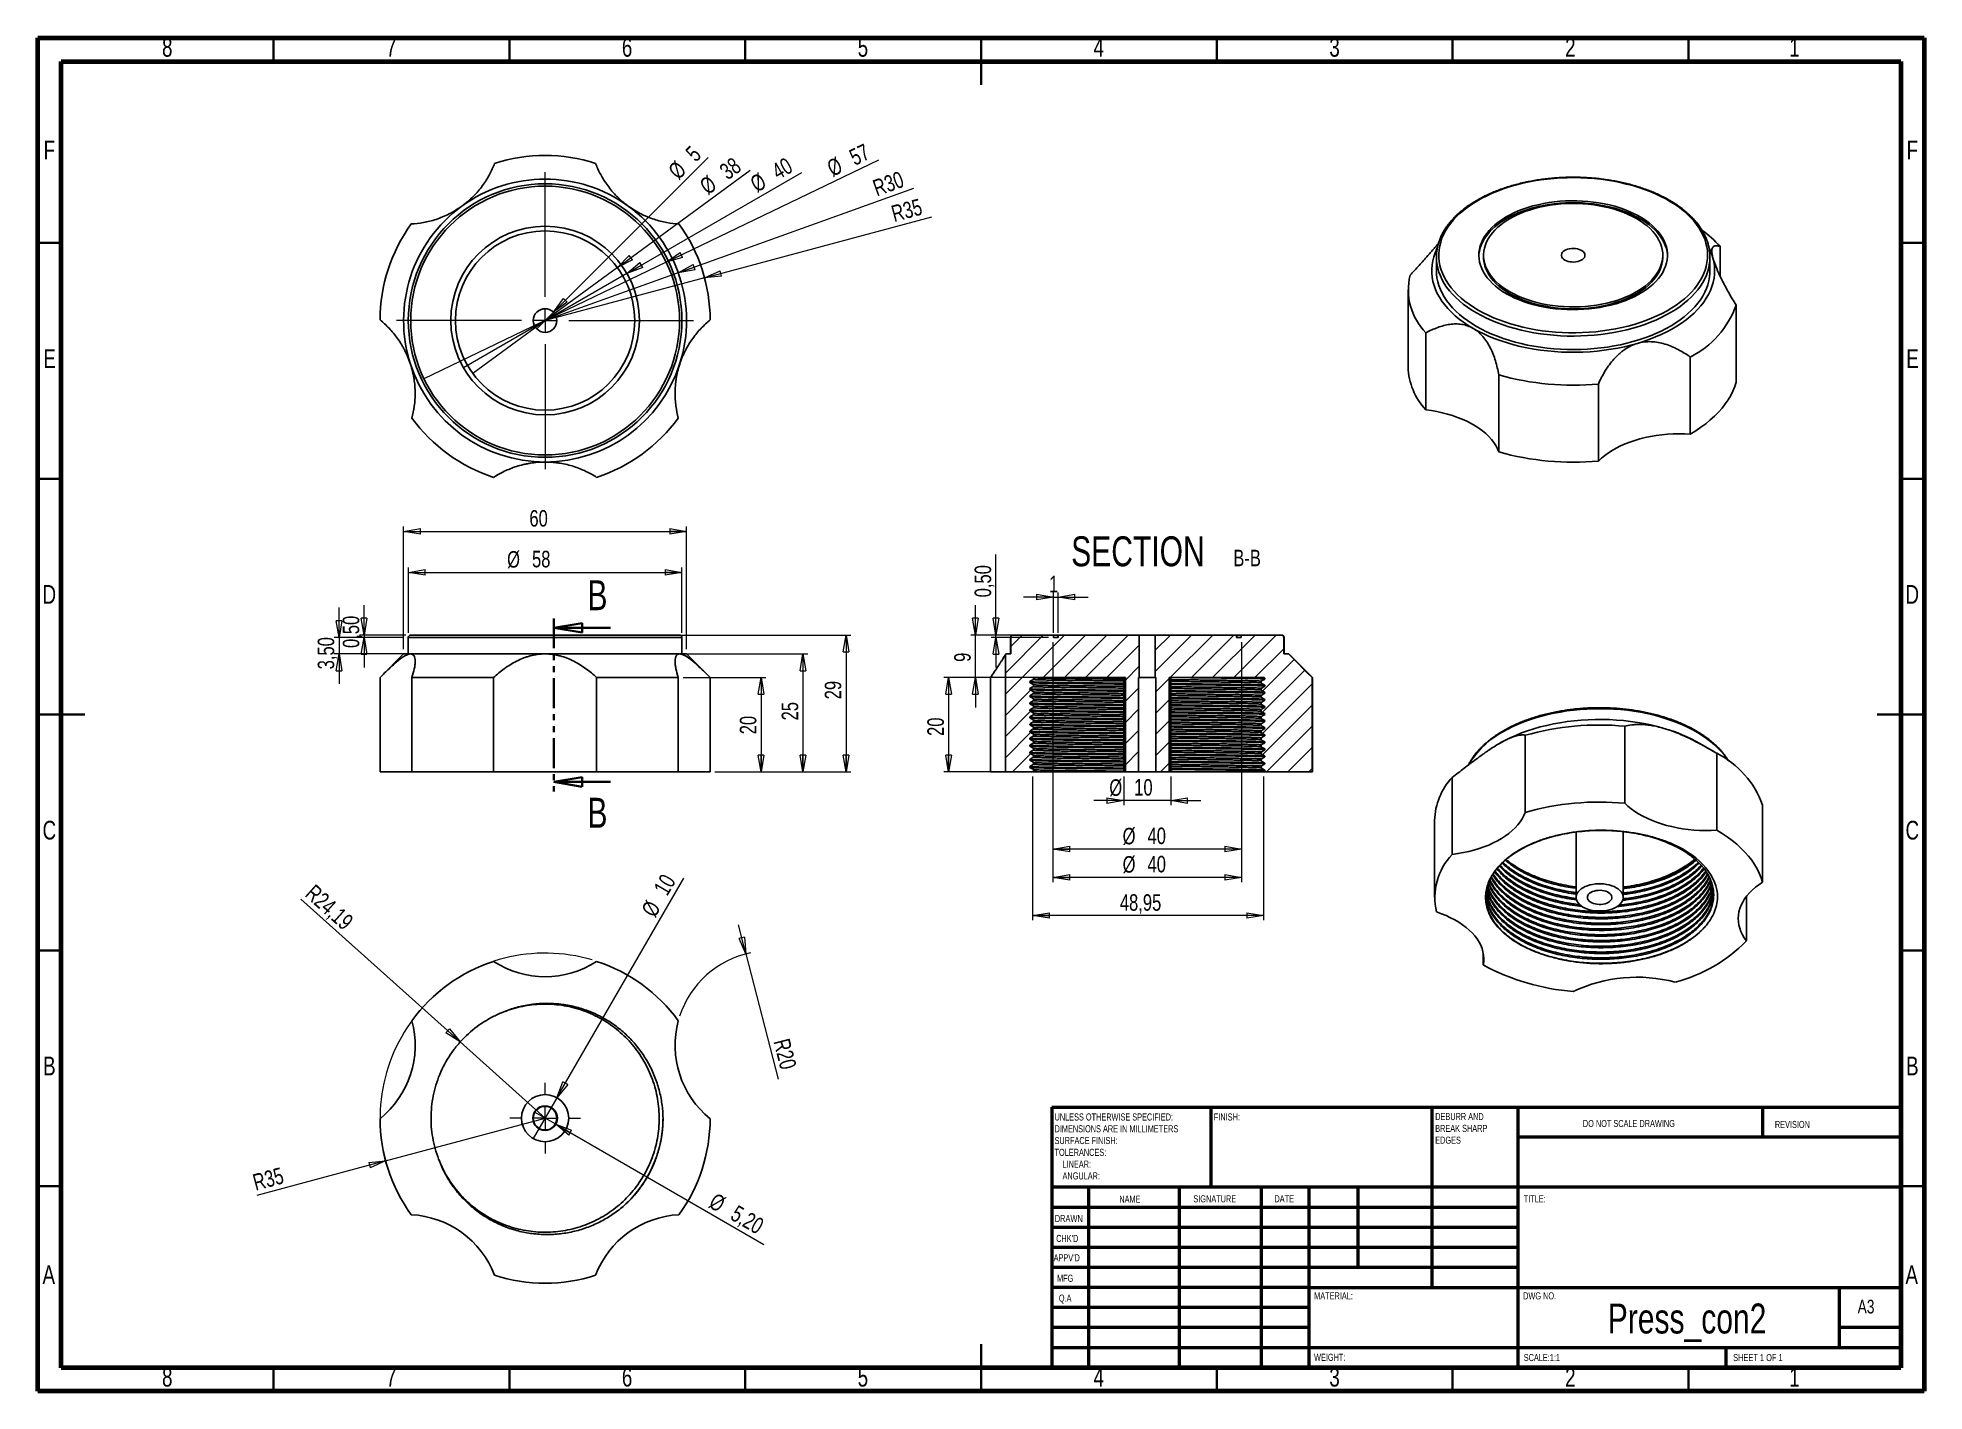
# Model space of a CAD drawing. Header units: millimetres. Extents: x 15 to 415, y 5 to 292.
import ezdxf

# ---------------------------------------------------------------- set-up
doc = ezdxf.new("R2010")
doc.units = ezdxf.units.MM
doc.linetypes.add('PHANTOM', pattern=[12.7, 6.35, -1.27, 1.27, -1.27, 1.27, -1.27])
doc.styles.add('SLDTEXTSTYLE0', font='TXT', dxfattribs={"width": 0.75})
doc.styles.add('SLDTEXTSTYLE1', font='TXT', dxfattribs={"width": 0.686449})
doc.styles.add('SLDTEXTSTYLE2', font='TXT', dxfattribs={"width": 0.6875})
doc.dimstyles.new('SLDDIMSTYLE0', dxfattribs={"dimtxt": 3.5, "dimasz": 3.556, "dimexe": 0, "dimexo": 0.0625, "dimgap": 0.875, "dimtad": 1, "dimrnd": 1e-09, "dimzin": 12, "dimdsep": 46, "dimtxsty": 'SLDTEXTSTYLE0', "dimblk1": 'CLOSED', "dimblk2": 'CLOSED', "dimsah": 1, "dimcen": 0.09, "dimadec": 0, "dimazin": 3, "dimtfac": 1, "dimtmove": 0, "dimatfit": 0, "dimldrblk": 'CLOSED', "dimfxl": 0, "dimfrac": 2, "dimtolj": 1, "dimtzin": 12, "dimarcsym": 0})
doc.dimstyles.new('SLDDIMSTYLE1', dxfattribs={"dimtxt": 3.5, "dimasz": 3.556, "dimexe": 0, "dimexo": 0.0625, "dimgap": 0.875, "dimtad": 1, "dimrnd": 1e-09, "dimdsep": 46, "dimtxsty": 'SLDTEXTSTYLE0', "dimblk1": 'CLOSED', "dimblk2": 'CLOSED', "dimsah": 1, "dimcen": 0.09, "dimadec": 0, "dimazin": 2, "dimtfac": 1, "dimtmove": 0, "dimatfit": 0, "dimldrblk": 'CLOSED', "dimfxl": 0, "dimfrac": 2, "dimtolj": 1, "dimtzin": 12, "dimarcsym": 0})
doc.dimstyles.new('SLDDIMSTYLE2', dxfattribs={"dimtxt": 3.5, "dimasz": 3.556, "dimexe": 0, "dimexo": 0.0625, "dimgap": 0.875, "dimtad": 1, "dimrnd": 1e-09, "dimzin": 12, "dimdsep": 46, "dimtxsty": 'SLDTEXTSTYLE0', "dimblk1": 'CLOSED', "dimblk2": 'CLOSED', "dimsah": 1, "dimcen": 0.09, "dimadec": 0, "dimazin": 3, "dimtfac": 1, "dimtofl": 0, "dimtmove": 0, "dimatfit": 3, "dimldrblk": 'CLOSED', "dimfxl": 0, "dimfrac": 2, "dimtolj": 1, "dimtzin": 12, "dimarcsym": 0})
doc.dimstyles.new('SLDDIMSTYLE3', dxfattribs={"dimtxt": 3.5, "dimasz": 3.556, "dimexe": 0, "dimexo": 0.0625, "dimgap": 0.875, "dimtad": 1, "dimrnd": 1e-09, "dimzin": 12, "dimdsep": 46, "dimtxsty": 'SLDTEXTSTYLE0', "dimblk1": 'NONE', "dimblk2": 'CLOSED', "dimsah": 1, "dimcen": 0, "dimadec": 0, "dimazin": 3, "dimtfac": 1, "dimtmove": 0, "dimatfit": 3, "dimldrblk": 'NONE', "dimfxl": 0, "dimfrac": 2, "dimtolj": 1, "dimtzin": 12, "dimarcsym": 0})
doc.dimstyles.new('SLDDIMSTYLE4', dxfattribs={"dimtxt": 3.5, "dimasz": 3.556, "dimexe": 0, "dimexo": 0.0625, "dimgap": 0.875, "dimtad": 1, "dimrnd": 1e-09, "dimzin": 12, "dimdsep": 46, "dimtxsty": 'SLDTEXTSTYLE0', "dimblk1": 'CLOSED', "dimblk2": 'CLOSED', "dimsah": 1, "dimcen": 0, "dimadec": 0, "dimazin": 3, "dimtfac": 1, "dimtofl": 0, "dimtmove": 0, "dimatfit": 3, "dimldrblk": 'CLOSED', "dimfxl": 0, "dimfrac": 2, "dimtolj": 1, "dimtzin": 12, "dimarcsym": 0})
doc.dimstyles.new('SLDDIMSTYLE5', dxfattribs={"dimtxt": 3.5, "dimasz": 3.556, "dimexe": 0, "dimexo": 0.0625, "dimgap": 0.875, "dimtad": 1, "dimrnd": 1e-09, "dimzin": 12, "dimdsep": 46, "dimtxsty": 'SLDTEXTSTYLE0', "dimblk1": 'CLOSED', "dimblk2": 'CLOSED', "dimsah": 1, "dimcen": 0, "dimadec": 0, "dimazin": 3, "dimtfac": 1, "dimtofl": 0, "dimtmove": 1, "dimatfit": 3, "dimldrblk": 'CLOSED', "dimfxl": 0, "dimfrac": 2, "dimtolj": 1, "dimtzin": 12, "dimarcsym": 0})

msp = doc.modelspace()

# ---------------------------------------------------------------- texts
at = {"color": 7, "linetype": 'Continuous', "lineweight": 0}
for s, insert, char_height, attachment_point, style in [('8', (42.46, 291.965), 3.969, 2, 'SLDTEXTSTYLE0'), ('6', (139.96, 291.965), 3.969, 2, 'SLDTEXTSTYLE0'), ('3', (289.96, 291.965), 3.969, 2, 'SLDTEXTSTYLE0'), ('2', (339.96, 291.965), 3.969, 2, 'SLDTEXTSTYLE0'), ('7', (89.96, 291.965), 3.969, 2, 'SLDTEXTSTYLE0'), ('5', (189.96, 291.965), 3.969, 2, 'SLDTEXTSTYLE0'), ('4', (239.96, 291.965), 3.969, 2, 'SLDTEXTSTYLE0'), ('1', (387.46, 291.965), 3.969, 2, 'SLDTEXTSTYLE0'), ('F', (17.458, 270.215), 3.969, 2, 'SLDTEXTSTYLE0'), ('F', (412.458, 270.215), 3.969, 2, 'SLDTEXTSTYLE0'), ('E', (17.508, 225.965), 3.969, 2, 'SLDTEXTSTYLE0'), ('E', (412.508, 225.965), 3.969, 2, 'SLDTEXTSTYLE0'), ('D', (17.453, 175.965), 3.969, 2, 'SLDTEXTSTYLE0'), ('D', (412.453, 175.965), 3.969, 2, 'SLDTEXTSTYLE0'), ('C', (17.459, 125.965), 3.969, 2, 'SLDTEXTSTYLE0'), ('C', (412.459, 125.965), 3.969, 2, 'SLDTEXTSTYLE0'), ('B', (17.471, 75.965), 3.969, 2, 'SLDTEXTSTYLE0'), ('B', (412.471, 75.965), 3.969, 2, 'SLDTEXTSTYLE0'), ('FINISH:', (264.371, 63.919), 1.5, 1, 'SLDTEXTSTYLE0'), ('DO NOT SCALE DRAWING', (342.615, 62.533), 1.5, 1, 'SLDTEXTSTYLE0'), ('REVISION', (383.328, 62.335), 1.5, 1, 'SLDTEXTSTYLE0'), ('NAME', (244.322, 46.501), 1.5, 1, 'SLDTEXTSTYLE0'), ('SIGNATURE', (260.034, 46.562), 1.5, 1, 'SLDTEXTSTYLE0'), ('DATE', (277.215, 46.576), 1.5, 1, 'SLDTEXTSTYLE0'), ('TITLE:', (330.09, 46.576), 1.5, 1, 'SLDTEXTSTYLE0'), ('DRAWN', (230.643, 42.385), 1.5, 1, 'SLDTEXTSTYLE1'), ("CHK'D", (230.939, 38.162), 1.5, 1, 'SLDTEXTSTYLE0'), ("APPV'D", (230.402, 34.066), 1.5, 1, 'SLDTEXTSTYLE0'), ('A', (17.34, 31.715), 3.969, 2, 'SLDTEXTSTYLE0'), ('MFG', (231.124, 29.716), 1.5, 1, 'SLDTEXTSTYLE0'), ('A', (412.34, 31.715), 3.969, 2, 'SLDTEXTSTYLE0'), ('Q.A', (231.509, 25.505), 1.5, 1, 'SLDTEXTSTYLE0'), ('MATERIAL:', (285.646, 25.986), 1.5, 1, 'SLDTEXTSTYLE0'), ('DWG NO.', (329.953, 25.986), 1.5, 1, 'SLDTEXTSTYLE0'), ('A3', (400.871, 24.406), 2.9104, 1, 'SLDTEXTSTYLE0'), ('Press_con2', (364.708, 23.607), 6.35, 2, 'SLDTEXTSTYLE0'), ('WEIGHT:', (285.618, 12.949), 1.4986, 1, 'SLDTEXTSTYLE0'), ('SCALE:1:1', (330.074, 12.9), 1.5, 1, 'SLDTEXTSTYLE0'), ('SHEET 1 OF 1', (374.478, 12.9), 1.5, 1, 'SLDTEXTSTYLE2'), ('8', (42.46, 9.965), 3.969, 2, 'SLDTEXTSTYLE0'), ('7', (89.96, 9.965), 3.969, 2, 'SLDTEXTSTYLE0'), ('6', (139.96, 9.965), 3.969, 2, 'SLDTEXTSTYLE0'), ('5', (189.96, 9.965), 3.969, 2, 'SLDTEXTSTYLE0'), ('4', (239.96, 9.965), 3.969, 2, 'SLDTEXTSTYLE0'), ('3', (289.96, 9.965), 3.969, 2, 'SLDTEXTSTYLE0'), ('2', (339.96, 9.965), 3.969, 2, 'SLDTEXTSTYLE0'), ('1', (387.46, 9.965), 3.969, 2, 'SLDTEXTSTYLE0')]:
    msp.add_mtext(s, dxfattribs=dict(at, insert=insert, char_height=char_height, attachment_point=attachment_point, style=style))
at = {"color": 7, "linetype": 'Continuous', "char_height": 6.35, "attachment_point": 1, "style": 'SLDTEXTSTYLE0'}
for insert in [(131.554, 176.985), (131.554, 130.847)]:
    msp.add_mtext('B', dxfattribs=dict(at, insert=insert))

# ---------------------------------------------------------------- blocks, each defined once
blk = doc.blocks.new('SW_NOTE_0')
at = {"color": 0, "linetype": 'Continuous', "lineweight": 0, "char_height": 1.5, "attachment_point": 1, "style": 'SLDTEXTSTYLE0'}
for s, insert in [('UNLESS OTHERWISE SPECIFIED:', (0, 1.93)), ('SURFACE FINISH:', (0, -3.07)), ('DIMENSIONS ARE IN MILLIMETERS', (0, -0.57)), ('TOLERANCES:', (0, -5.57)), ('ANGULAR:', (1.69, -10.57)), ('LINEAR:', (1.69, -8.07))]:
    blk.add_mtext(s, dxfattribs=dict(at, insert=insert))
blk = doc.blocks.new('SW_NOTE_1')
at = {"color": 0, "linetype": 'Continuous', "lineweight": 0, "char_height": 1.5, "attachment_point": 1, "style": 'SLDTEXTSTYLE0'}
for s, insert in [('DEBURR AND', (0, 1.93)), ('BREAK SHARP', (0, -0.57)), ('EDGES', (0, -3.07))]:
    blk.add_mtext(s, dxfattribs=dict(at, insert=insert))
blk = doc.blocks.new('_Closed')
at = {"color": 0, "linetype": 'ByBlock', "lineweight": -2}
for p, q in [((-1, 0.166667), (0, 0)), ((-1, 0.166667), (-1, -0.166667)), ((0, 0), (-1, -0.166667)), ((0, 0), (-1, 0))]:
    blk.add_line(p, q, dxfattribs=at)
blk = doc.blocks.new('_D')
at = {"color": 7, "linetype": 'Continuous', "lineweight": 18}
for p, q in [((78.88, 164.85), (78.88, 171.2)), ((92.58, 164.85), (77.88, 164.85)), ((78.88, 164.85), (78.88, 161.35)), ((92.58, 161.35), (77.88, 161.35)), ((78.88, 161.35), (78.88, 155))]:
    blk.add_line(p, q, dxfattribs=at)
at = {"color": 7, "linetype": 'Continuous', "lineweight": 18, "xscale": 3.556, "yscale": 3.556}
for p, rotation in [((78.88, 164.85, 0.46), 270.0000000000004), ((78.88, 161.35, 0.46), 90.0000000000004)]:
    blk.add_blockref('_Closed', p, dxfattribs=dict(at, rotation=rotation))
at = {"color": 7, "linetype": 'Continuous', "lineweight": 18, "insert": (74.36, 158.09), "char_height": 3.5, "attachment_point": 1, "rotation": 90, "style": 'SLDTEXTSTYLE0'}
blk.add_mtext('3,50', dxfattribs=at)
blk = doc.blocks.new('_D_1')
at = {"color": 7, "linetype": 'Continuous', "lineweight": 18}
for p, q in [((84.19, 165.35), (84.19, 171.67)), ((93.08, 165.35), (83.19, 165.35)), ((92.58, 164.85), (83.19, 164.85)), ((84.19, 165.35), (84.19, 164.85)), ((84.19, 164.85), (84.19, 158.5))]:
    blk.add_line(p, q, dxfattribs=at)
at = {"color": 7, "linetype": 'Continuous', "lineweight": 18, "xscale": 3.556, "yscale": 3.556}
for p, rotation in [((84.19, 165.35, 0.46), 270.0000000000004), ((84.19, 164.85, 0.46), 90.0000000000004)]:
    blk.add_blockref('_Closed', p, dxfattribs=dict(at, rotation=rotation))
at = {"color": 7, "linetype": 'Continuous', "lineweight": 18, "insert": (79.67, 162.62), "char_height": 3.5, "attachment_point": 1, "rotation": 90, "style": 'SLDTEXTSTYLE0'}
blk.add_mtext('0,50', dxfattribs=at)
blk = doc.blocks.new('_D_2')
at = {"color": 7, "linetype": 'Continuous', "lineweight": 18}
for p, q in [((92.58, 162.35), (92.58, 188.35)), ((152.58, 162.35), (152.58, 188.35)), ((92.58, 187.35), (152.58, 187.35))]:
    blk.add_line(p, q, dxfattribs=at)
at = {"color": 7, "linetype": 'Continuous', "lineweight": 18, "xscale": 3.556, "yscale": 3.556, "rotation": 180.0000000000004}
blk.add_blockref('_Closed', (92.58, 187.35, 0.46), dxfattribs=at)
at = {"color": 7, "linetype": 'Continuous', "lineweight": 18, "xscale": 3.556, "yscale": 3.556}
blk.add_blockref('_Closed', (152.58, 187.35, 0.46), dxfattribs=at)
at = {"color": 7, "linetype": 'Continuous', "lineweight": 18, "insert": (119.25, 191.86), "char_height": 3.5, "attachment_point": 1, "style": 'SLDTEXTSTYLE0'}
blk.add_mtext('60', dxfattribs=at)
blk = doc.blocks.new('_D_3')
at = {"color": 7, "linetype": 'Continuous', "lineweight": 18}
for p, q in [((93.58, 165.85), (93.58, 179.65)), ((93.58, 178.65), (151.58, 178.65)), ((151.58, 165.85), (151.58, 179.65))]:
    blk.add_line(p, q, dxfattribs=at)
at = {"color": 7, "linetype": 'Continuous', "lineweight": 18, "xscale": 3.556, "yscale": 3.556, "rotation": 180.0000000000004}
blk.add_blockref('_Closed', (93.58, 178.65, 0.46), dxfattribs=at)
at = {"color": 7, "linetype": 'Continuous', "lineweight": 18, "xscale": 3.556, "yscale": 3.556}
blk.add_blockref('_Closed', (151.58, 178.65, 0.46), dxfattribs=at)
at = {"color": 7, "linetype": 'Continuous', "lineweight": 18, "char_height": 3.5, "attachment_point": 1, "style": 'SLDTEXTSTYLE0'}
for s, insert in [('%%c', (114.52, 183.16)), ('58', (119.8, 183.22))]:
    blk.add_mtext(s, dxfattribs=dict(at, insert=insert))
blk = doc.blocks.new('_D_4')
at = {"color": 7, "linetype": 'Continuous', "lineweight": 18}
for p, q in [((151.82, 156.35), (169.38, 156.35)), ((168.38, 156.35), (168.38, 136.35)), ((158.58, 136.35), (169.38, 136.35))]:
    blk.add_line(p, q, dxfattribs=at)
at = {"color": 7, "linetype": 'Continuous', "lineweight": 18, "xscale": 3.556, "yscale": 3.556}
for p, rotation in [((168.38, 156.35, 0.46), 90.0000000000004), ((168.38, 136.35, 0.46), 270.0000000000004)]:
    blk.add_blockref('_Closed', p, dxfattribs=dict(at, rotation=rotation))
at = {"color": 7, "linetype": 'Continuous', "lineweight": 18, "insert": (163.87, 144.32), "char_height": 3.5, "attachment_point": 1, "rotation": 90, "style": 'SLDTEXTSTYLE0'}
blk.add_mtext('20', dxfattribs=at)
blk = doc.blocks.new('_D_5')
at = {"color": 7, "linetype": 'Continuous', "lineweight": 18}
for p, q in [((152.11, 161.35), (178.25, 161.35)), ((177.25, 161.35), (177.25, 136.35)), ((158.58, 136.35), (178.25, 136.35))]:
    blk.add_line(p, q, dxfattribs=at)
at = {"color": 7, "linetype": 'Continuous', "lineweight": 18, "xscale": 3.556, "yscale": 3.556}
for p, rotation in [((177.25, 161.35, 0.46), 90.0000000000004), ((177.25, 136.35, 0.46), 270.0000000000004)]:
    blk.add_blockref('_Closed', p, dxfattribs=dict(at, rotation=rotation))
at = {"color": 7, "linetype": 'Continuous', "lineweight": 18, "insert": (172.74, 147.26), "char_height": 3.5, "attachment_point": 1, "rotation": 90, "style": 'SLDTEXTSTYLE0'}
blk.add_mtext('25', dxfattribs=at)
blk = doc.blocks.new('_D_6')
at = {"color": 7, "linetype": 'Continuous', "lineweight": 18}
for p, q in [((142.58, 165.35), (187.38, 165.35)), ((186.38, 165.35), (186.38, 136.35)), ((158.58, 136.35), (187.38, 136.35))]:
    blk.add_line(p, q, dxfattribs=at)
at = {"color": 7, "linetype": 'Continuous', "lineweight": 18, "xscale": 3.556, "yscale": 3.556}
for p, rotation in [((186.38, 165.35, 0.46), 90.0000000000004), ((186.38, 136.35, 0.46), 270.0000000000004)]:
    blk.add_blockref('_Closed', p, dxfattribs=dict(at, rotation=rotation))
at = {"color": 7, "linetype": 'Continuous', "lineweight": 18, "insert": (181.87, 151.73), "char_height": 3.5, "attachment_point": 1, "rotation": 90, "style": 'SLDTEXTSTYLE0'}
blk.add_mtext('29', dxfattribs=at)
blk = doc.blocks.new('_D_7')
at = {"color": 7, "linetype": 'Continuous', "lineweight": 18}
for q in [(157.12, 266.6), (120.81, 230.28)]:
    blk.add_line((124.35, 233.82), q, dxfattribs=at)
at = {"color": 7, "linetype": 'Continuous', "lineweight": 18, "xscale": 3.556, "yscale": 3.556, "rotation": 225.0000000000007}
blk.add_blockref('_Closed', (124.35, 233.82, -14.2), dxfattribs=at)
at = {"color": 7, "linetype": 'Continuous', "lineweight": 18, "char_height": 3.5, "attachment_point": 1, "rotation": 45, "style": 'SLDTEXTSTYLE0'}
for s, insert in [('5', (152.07, 267.99)), ('%%c', (148.38, 264.22))]:
    blk.add_mtext(s, dxfattribs=dict(at, insert=insert))
blk = doc.blocks.new('_None')
blk = doc.blocks.new('_D_8')
at = {"color": 7, "linetype": 'Continuous', "lineweight": 18}
for q in [(166.09, 263.94), (107.25, 220.82)]:
    blk.add_line((137.9, 243.28), q, dxfattribs=at)
at = {"color": 7, "linetype": 'Continuous', "lineweight": 18, "xscale": 3.556, "yscale": 3.556, "rotation": 216.2324393559694}
blk.add_blockref('_Closed', (137.9, 243.28, -14.2), dxfattribs=at)
at = {"color": 7, "linetype": 'Continuous', "lineweight": 18, "char_height": 3.5, "attachment_point": 1, "rotation": 36.2324, "style": 'SLDTEXTSTYLE0'}
for s, insert in [('38', (159.23, 264.56)), ('%%c', (155, 261.4))]:
    blk.add_mtext(s, dxfattribs=dict(at, insert=insert))
blk = doc.blocks.new('_D_9')
at = {"color": 7, "linetype": 'Continuous', "lineweight": 18}
for q in [(177.01, 263.48), (105.26, 222.05)]:
    blk.add_line((139.9, 242.05), q, dxfattribs=at)
at = {"color": 7, "linetype": 'Continuous', "lineweight": 18, "xscale": 3.556, "yscale": 3.556, "rotation": 210.0000000000004}
blk.add_blockref('_Closed', (139.9, 242.05, -14.2), dxfattribs=at)
at = {"color": 7, "linetype": 'Continuous', "lineweight": 18, "char_height": 3.5, "attachment_point": 1, "rotation": 30, "style": 'SLDTEXTSTYLE0'}
for s, insert in [('40', (170.25, 264.84)), ('%%c', (165.7, 262.16))]:
    blk.add_mtext(s, dxfattribs=dict(at, insert=insert))
blk = doc.blocks.new('_D_10')
at = {"color": 7, "linetype": 'Continuous', "lineweight": 18}
for q in [(193.36, 266.12), (96.9, 219.69)]:
    blk.add_line((148.26, 244.41), q, dxfattribs=at)
at = {"color": 7, "linetype": 'Continuous', "lineweight": 18, "xscale": 3.556, "yscale": 3.556, "rotation": 205.7038853869288}
blk.add_blockref('_Closed', (148.26, 244.41, -14.2), dxfattribs=at)
at = {"color": 7, "linetype": 'Continuous', "lineweight": 18, "char_height": 3.5, "attachment_point": 1, "rotation": 25.7039, "style": 'SLDTEXTSTYLE0'}
for s, insert in [('57', (186.72, 267.99)), ('%%c', (181.99, 265.65))]:
    blk.add_mtext(s, dxfattribs=dict(at, insert=insert))
blk = doc.blocks.new('_D_11')
at = {"color": 7, "linetype": 'Continuous', "lineweight": 18}
for q in [(200.78, 260.11), (122.58, 232.05)]:
    blk.add_line((150.82, 242.18), q, dxfattribs=at)
at = {"color": 7, "linetype": 'Continuous', "lineweight": 18, "xscale": 3.556, "yscale": 3.556, "rotation": 199.7358578282717}
blk.add_blockref('_Closed', (150.82, 242.18, -14.2), dxfattribs=at)
at = {"color": 7, "linetype": 'Continuous', "lineweight": 18, "insert": (191.72, 261.65), "char_height": 3.5, "attachment_point": 1, "rotation": 19.7359, "style": 'SLDTEXTSTYLE0'}
blk.add_mtext('R30', dxfattribs=at)
blk = doc.blocks.new('_D_12')
at = {"color": 7, "linetype": 'Continuous', "lineweight": 18}
for q in [(204.58, 254.02), (122.58, 232.05)]:
    blk.add_line((156.38, 241.11), q, dxfattribs=at)
at = {"color": 7, "linetype": 'Continuous', "lineweight": 18, "xscale": 3.556, "yscale": 3.556, "rotation": 195.0000000000004}
blk.add_blockref('_Closed', (156.38, 241.11, -14.2), dxfattribs=at)
at = {"color": 7, "linetype": 'Continuous', "lineweight": 18, "insert": (195.68, 256.31), "char_height": 3.5, "attachment_point": 1, "rotation": 15, "style": 'SLDTEXTSTYLE0'}
blk.add_mtext('R35', dxfattribs=at)
blk = doc.blocks.new('SW_CENTERMARKSYMBOL_0')
at = {"color": 0, "linetype": 'Continuous', "lineweight": 0}
for p, q in [((0, 5), (0, 31.5)), ((-5, 0), (-31.5, 0)), ((0, 0), (-2.5, 0)), ((0, 0), (0, 2.5)), ((0, 0), (0, -2.5)), ((0, 0), (2.5, 0)), ((5, 0), (31.5, 0)), ((0, -5), (0, -31.5))]:
    blk.add_line(p, q, dxfattribs=at)
blk = doc.blocks.new('_D_13')
at = {"color": 7, "linetype": 'Continuous', "lineweight": 18}
for q in [(122.58, 62.91), (61.46, 46.54)]:
    blk.add_line((88.77, 53.86), q, dxfattribs=at)
blk.add_arc((122.58, 62.91), 35, 73.4417, 196.6366, dxfattribs=at)
at = {"color": 7, "linetype": 'Continuous', "lineweight": 18, "xscale": 3.556, "yscale": 3.556, "rotation": 15.00000000000024}
blk.add_blockref('_Closed', (88.77, 53.86, 14.2), dxfattribs=at)
at = {"color": 7, "linetype": 'Continuous', "lineweight": 18, "insert": (60.3, 50.89), "char_height": 3.5, "attachment_point": 1, "rotation": 15, "style": 'SLDTEXTSTYLE0'}
blk.add_mtext('R35', dxfattribs=at)
blk = doc.blocks.new('_D_14')
at = {"color": 7, "linetype": 'Continuous', "lineweight": 18}
for q in [(163.57, 103.88), (171.98, 71.19)]:
    blk.add_line((165.15, 97.73), q, dxfattribs=at)
blk.add_arc((170.13, 78.37), 20, 101.5604, 162.0147, dxfattribs=at)
at = {"color": 7, "linetype": 'Continuous', "lineweight": 18, "xscale": 3.556, "yscale": 3.556, "rotation": 284.4228315072463}
blk.add_blockref('_Closed', (165.15, 97.73, 14.2), dxfattribs=at)
at = {"color": 7, "linetype": 'Continuous', "lineweight": 18, "insert": (174.35, 80.07), "char_height": 3.5, "attachment_point": 1, "rotation": 284.4228, "style": 'SLDTEXTSTYLE0'}
blk.add_mtext('R20', dxfattribs=at)
blk = doc.blocks.new('_D_15')
at = {"color": 7, "linetype": 'Continuous', "lineweight": 18}
for q in [(70.79, 109.37), (122.58, 62.91)]:
    blk.add_line((104.57, 79.07), q, dxfattribs=at)
at = {"color": 7, "linetype": 'Continuous', "lineweight": 18, "xscale": 3.556, "yscale": 3.556, "rotation": 318.10452227264}
blk.add_blockref('_Closed', (104.57, 79.07, 14.2), dxfattribs=at)
at = {"color": 7, "linetype": 'Continuous', "lineweight": 18, "insert": (73.8, 112.73), "char_height": 3.5, "attachment_point": 1, "rotation": 318.1045, "style": 'SLDTEXTSTYLE0'}
blk.add_mtext('R24,19', dxfattribs=at)
blk = doc.blocks.new('_D_16')
at = {"color": 7, "linetype": 'Continuous', "lineweight": 18}
for q in [(151.96, 113.81), (120.08, 58.58)]:
    blk.add_line((125.08, 67.24), q, dxfattribs=at)
at = {"color": 7, "linetype": 'Continuous', "lineweight": 18, "xscale": 3.556, "yscale": 3.556, "rotation": 240.000000000001}
blk.add_blockref('_Closed', (125.08, 67.24, 14.2), dxfattribs=at)
at = {"color": 7, "linetype": 'Continuous', "lineweight": 18, "char_height": 3.5, "attachment_point": 1, "rotation": 60, "style": 'SLDTEXTSTYLE0'}
for s, insert in [('10', (145.43, 111.61)), ('%%c', (142.83, 107.01))]:
    blk.add_mtext(s, dxfattribs=dict(at, insert=insert))
blk = doc.blocks.new('_D_17')
at = {"color": 7, "linetype": 'Continuous', "lineweight": 18}
for q in [(120.33, 64.21), (168.94, 36.15)]:
    blk.add_line((124.83, 61.61), q, dxfattribs=at)
at = {"color": 7, "linetype": 'Continuous', "lineweight": 18, "xscale": 3.556, "yscale": 3.556, "rotation": 150.0000000000004}
blk.add_blockref('_Closed', (124.83, 61.61, 14.2), dxfattribs=at)
at = {"color": 7, "linetype": 'Continuous', "lineweight": 18, "char_height": 3.5, "attachment_point": 1, "rotation": 330, "style": 'SLDTEXTSTYLE0'}
for s, insert in [('%%c', (158.78, 47.22)), ('5,20', (163.38, 44.62))]:
    blk.add_mtext(s, dxfattribs=dict(at, insert=insert))
blk = doc.blocks.new('SW_CENTERMARKSYMBOL_1')
at = {"color": 0, "linetype": 'Continuous', "lineweight": 0}
for p, q in [((0, 5), (0, 7.5)), ((-5, 0), (-7.5, 0)), ((0, 0), (-2.5, 0)), ((0, 0), (0, 2.5)), ((0, 0), (0, -2.5)), ((0, 0), (2.5, 0)), ((5, 0), (7.5, 0)), ((0, -5), (0, -7.5))]:
    blk.add_line(p, q, dxfattribs=at)
blk = doc.blocks.new('_D_18')
at = {"color": 7, "linetype": 'Continuous', "lineweight": 18}
for p, q in [((225.11, 156.35), (207.13, 156.35)), ((208.13, 156.35), (208.13, 136.35)), ((244.26, 136.35), (207.13, 136.35))]:
    blk.add_line(p, q, dxfattribs=at)
at = {"color": 7, "linetype": 'Continuous', "lineweight": 18, "xscale": 3.556, "yscale": 3.556}
for p, rotation in [((208.13, 156.35, 16.29), 90.0000000000004), ((208.13, 136.35, 16.29), 270.0000000000004)]:
    blk.add_blockref('_Closed', p, dxfattribs=dict(at, rotation=rotation))
at = {"color": 7, "linetype": 'Continuous', "lineweight": 18, "insert": (203.62, 143.97), "char_height": 3.5, "attachment_point": 1, "rotation": 90, "style": 'SLDTEXTSTYLE0'}
blk.add_mtext('20', dxfattribs=at)
blk = doc.blocks.new('_D_19')
at = {"color": 7, "linetype": 'Continuous', "lineweight": 18}
for p, q in [((213.82, 165.35), (213.82, 171.7)), ((246.76, 165.35), (212.82, 165.35)), ((213.82, 156.35), (213.82, 165.35)), ((244.26, 156.35), (212.82, 156.35)), ((213.82, 156.35), (213.82, 150))]:
    blk.add_line(p, q, dxfattribs=at)
at = {"color": 7, "linetype": 'Continuous', "lineweight": 18, "xscale": 3.556, "yscale": 3.556}
for p, rotation in [((213.82, 165.35, 16.29), 270.0000000000004), ((213.82, 156.35, 16.29), 90.0000000000004)]:
    blk.add_blockref('_Closed', p, dxfattribs=dict(at, rotation=rotation))
at = {"color": 7, "linetype": 'Continuous', "lineweight": 18, "insert": (209.31, 159.67), "char_height": 3.5, "attachment_point": 1, "rotation": 90, "style": 'SLDTEXTSTYLE0'}
blk.add_mtext('9', dxfattribs=at)
blk = doc.blocks.new('_D_20')
at = {"color": 7, "linetype": 'Continuous', "lineweight": 18}
for p, q in [((245.26, 135.35), (245.26, 129.26)), ((255.26, 135.35), (255.26, 129.26)), ((245.26, 130.26), (238.91, 130.26)), ((255.26, 130.26), (245.26, 130.26)), ((255.26, 130.26), (261.61, 130.26))]:
    blk.add_line(p, q, dxfattribs=at)
at = {"color": 7, "linetype": 'Continuous', "lineweight": 18, "xscale": 3.556, "yscale": 3.556}
blk.add_blockref('_Closed', (245.26, 130.26, 16.29), dxfattribs=at)
at = {"color": 7, "linetype": 'Continuous', "lineweight": 18, "xscale": 3.556, "yscale": 3.556, "rotation": 180.0000000000004}
blk.add_blockref('_Closed', (255.26, 130.26, 16.29), dxfattribs=at)
at = {"color": 7, "linetype": 'Continuous', "lineweight": 18, "char_height": 3.5, "attachment_point": 1, "style": 'SLDTEXTSTYLE0'}
for s, insert in [('%%c', (242.21, 134.77)), ('10', (247.49, 134.82))]:
    blk.add_mtext(s, dxfattribs=dict(at, insert=insert))
blk = doc.blocks.new('_D_21')
at = {"color": 7, "linetype": 'Continuous', "lineweight": 18}
for p, q in [((230.26, 163.85), (230.26, 118.97)), ((270.26, 163.85), (270.26, 118.97)), ((270.26, 119.97), (230.26, 119.97))]:
    blk.add_line(p, q, dxfattribs=at)
at = {"color": 7, "linetype": 'Continuous', "lineweight": 18, "xscale": 3.556, "yscale": 3.556, "rotation": 180.0000000000004}
blk.add_blockref('_Closed', (230.26, 119.97, 16.29), dxfattribs=at)
at = {"color": 7, "linetype": 'Continuous', "lineweight": 18, "xscale": 3.556, "yscale": 3.556}
blk.add_blockref('_Closed', (270.26, 119.97, 16.29), dxfattribs=at)
at = {"color": 7, "linetype": 'Continuous', "lineweight": 18, "char_height": 3.5, "attachment_point": 1, "style": 'SLDTEXTSTYLE0'}
for s, insert in [('%%c', (245.03, 124.48)), ('40', (250.31, 124.54))]:
    blk.add_mtext(s, dxfattribs=dict(at, insert=insert))
blk = doc.blocks.new('_D_22')
at = {"color": 7, "linetype": 'Continuous', "lineweight": 18}
for p, q in [((230.34, 173.41), (223.99, 173.41)), ((230.34, 165.85), (230.34, 174.41)), ((230.34, 173.41), (231.35, 173.41)), ((231.35, 165.85), (231.35, 174.41)), ((231.35, 173.41), (237.7, 173.41))]:
    blk.add_line(p, q, dxfattribs=at)
at = {"color": 7, "linetype": 'Continuous', "lineweight": 18, "xscale": 3.556, "yscale": 3.556}
blk.add_blockref('_Closed', (230.34, 173.41, 16.29), dxfattribs=at)
at = {"color": 7, "linetype": 'Continuous', "lineweight": 18, "xscale": 3.556, "yscale": 3.556, "rotation": 180.0000000000004}
blk.add_blockref('_Closed', (231.35, 173.41, 16.29), dxfattribs=at)
at = {"color": 7, "linetype": 'Continuous', "lineweight": 18, "insert": (229.43, 177.92), "char_height": 3.5, "attachment_point": 1, "style": 'SLDTEXTSTYLE0'}
blk.add_mtext('1', dxfattribs=at)
blk = doc.blocks.new('_D_23')
at = {"color": 7, "linetype": 'Continuous', "lineweight": 18}
for p, q in [((230.26, 163.85), (230.26, 112.97)), ((270.26, 163.85), (270.26, 112.97)), ((270.26, 113.97), (230.26, 113.97))]:
    blk.add_line(p, q, dxfattribs=at)
at = {"color": 7, "linetype": 'Continuous', "lineweight": 18, "xscale": 3.556, "yscale": 3.556, "rotation": 180.0000000000004}
blk.add_blockref('_Closed', (230.26, 113.97, 16.29), dxfattribs=at)
at = {"color": 7, "linetype": 'Continuous', "lineweight": 18, "xscale": 3.556, "yscale": 3.556}
blk.add_blockref('_Closed', (270.26, 113.97, 16.29), dxfattribs=at)
at = {"color": 7, "linetype": 'Continuous', "lineweight": 18, "char_height": 3.5, "attachment_point": 1, "style": 'SLDTEXTSTYLE0'}
for s, insert in [('%%c', (245.03, 118.48)), ('40', (250.31, 118.54))]:
    blk.add_mtext(s, dxfattribs=dict(at, insert=insert))
blk = doc.blocks.new('_D_24')
at = {"color": 7, "linetype": 'Continuous', "lineweight": 18}
for p, q in [((218.16, 165.35), (218.16, 182.41)), ((230.35, 165.35), (217.16, 165.35)), ((229.34, 164.85), (217.16, 164.85)), ((218.16, 164.85), (218.16, 165.35)), ((218.16, 164.85), (218.16, 158.5))]:
    blk.add_line(p, q, dxfattribs=at)
at = {"color": 7, "linetype": 'Continuous', "lineweight": 18, "xscale": 3.556, "yscale": 3.556}
for p, rotation in [((218.16, 165.35, 16.29), 270.0000000000004), ((218.16, 164.85, 16.29), 90.00000000000041)]:
    blk.add_blockref('_Closed', p, dxfattribs=dict(at, rotation=rotation))
at = {"color": 7, "linetype": 'Continuous', "lineweight": 18, "insert": (213.65, 173.36), "char_height": 3.5, "attachment_point": 1, "rotation": 90, "style": 'SLDTEXTSTYLE0'}
blk.add_mtext('0,50', dxfattribs=at)
blk = doc.blocks.new('_D_25')
at = {"color": 7, "linetype": 'Continuous', "lineweight": 18}
for p, q in [((225.95, 135.35), (225.95, 104.89)), ((274.89, 135.35), (274.89, 104.89)), ((274.89, 105.89), (225.95, 105.89))]:
    blk.add_line(p, q, dxfattribs=at)
at = {"color": 7, "linetype": 'Continuous', "lineweight": 18, "xscale": 3.556, "yscale": 3.556, "rotation": 180.0000000000004}
blk.add_blockref('_Closed', (225.95, 105.89, 16.29), dxfattribs=at)
at = {"color": 7, "linetype": 'Continuous', "lineweight": 18, "xscale": 3.556, "yscale": 3.556}
blk.add_blockref('_Closed', (274.89, 105.89, 16.29), dxfattribs=at)
at = {"color": 7, "linetype": 'Continuous', "lineweight": 18, "insert": (244.44, 110.4), "char_height": 3.5, "attachment_point": 1, "style": 'SLDTEXTSTYLE0'}
blk.add_mtext('48,95', dxfattribs=at)
blk = doc.blocks.new('SW_NOTE_2')
at = {"color": 0, "linetype": 'Continuous', "lineweight": 0, "attachment_point": 2, "style": 'SLDTEXTSTYLE0'}
for s, insert, char_height in [('SECTION', (17.36, 8.19), 6.35), ('B-B', (40.51, 5.35), 3.5)]:
    blk.add_mtext(s, dxfattribs=dict(at, insert=insert, char_height=char_height))

# ---------------------------------------------------------------- dimensions: what is measured, and where the dimension line sits
at = {"color": 7, "linetype": 'Continuous', "lineweight": 18}
for p1, p2, picture, middle in [((96.897, 219.69), (148.257, 244.412), '_D_10', (188.7, 263.88)), ((120.81, 230.284), (124.345, 233.819), '_D_7', (154.406, 263.88)), ((105.257, 222.051), (139.898, 242.051), '_D_9', (172.542, 260.898)), ((107.251, 220.821), (137.903, 243.282), '_D_8', (161.945, 260.898)), ((120.077, 58.584), (125.077, 67.244), '_D_16', (149.386, 109.348)), ((120.326, 64.214), (124.829, 61.614), '_D_17', (162.807, 39.688))]:
    dim = msp.add_diameter_dim_2p(p1=p1, p2=p2, dimstyle='SLDDIMSTYLE3', dxfattribs=at)
    dim.commit()
    dim.dimension.update_dxf_attribs({"geometry": picture, "text_midpoint": middle, "dimtype": 163})
for center, mpoint, dimstyle, picture, middle in [((122.577, 232.051), (150.815, 242.182), 'SLDDIMSTYLE4', '_D_11', (197.056, 258.771)), ((122.577, 232.051), (156.385, 241.11), 'SLDDIMSTYLE4', '_D_12', (200.759, 253)), ((122.577, 62.914), (104.573, 79.067), 'SLDDIMSTYLE4', '_D_15', (76.129, 104.584)), ((122.577, 62.914), (88.77, 53.856), 'SLDDIMSTYLE4', '_D_13', (65.268, 47.558)), ((170.13, 78.365), (165.149, 97.735), 'SLDDIMSTYLE5', '_D_14', (170.979, 75.066))]:
    dim = msp.add_radius_dim(center=center, mpoint=mpoint, dimstyle=dimstyle, dxfattribs=at)
    dim.commit()
    dim.dimension.update_dxf_attribs({"geometry": picture, "text_midpoint": middle, "dimtype": 164})
for base, p1, p2, dimstyle, picture, middle in [((152.577, 187.35), (92.577, 161.35), (152.577, 161.35), 'SLDDIMSTYLE2', '_D_2', (121.838, 187.35)), ((231.3459, 173.4074), (230.3414, 164.8497), (231.3459, 164.8497), 'SLDDIMSTYLE0', '_D_22', (230.7273, 173.4074)), ((225.946, 105.89), (274.894, 136.35), (225.946, 136.35), 'SLDDIMSTYLE2', '_D_25', (250.257, 105.89))]:
    dim = msp.add_linear_dim(base=base, p1=p1, p2=p2, dimstyle=dimstyle, dxfattribs=at)
    dim.commit()
    dim.dimension.update_dxf_attribs({"geometry": picture, "text_midpoint": middle, "dimtype": 160})
for base, p1, p2, dimstyle, picture, middle in [((151.577, 178.653), (93.577, 164.85), (151.577, 164.85), 'SLDDIMSTYLE2', '_D_3', (119.749, 178.653)), ((230.257, 119.971), (270.257, 164.85), (230.257, 164.85), 'SLDDIMSTYLE2', '_D_21', (250.257, 119.971)), ((230.257, 113.971), (270.257, 164.85), (230.257, 164.85), 'SLDDIMSTYLE2', '_D_23', (250.257, 113.971)), ((245.257, 130.257), (255.257, 136.35), (245.257, 136.35), 'SLDDIMSTYLE0', '_D_20', (247.433, 130.257))]:
    dim = msp.add_linear_dim(base=base, p1=p1, p2=p2, text='%%c<>', dimstyle=dimstyle, dxfattribs=at)
    dim.commit()
    dim.dimension.update_dxf_attribs({"geometry": picture, "text_midpoint": middle, "dimtype": 160})
for base, p1, p2, dimstyle, picture, middle in [((218.162, 165.35), (230.341, 164.85), (231.346, 165.35), 'SLDDIMSTYLE1', '_D_24', (218.162, 177.886)), ((78.876, 161.35), (93.577, 164.85), (93.577, 161.35), 'SLDDIMSTYLE0', '_D', (78.876, 162.617)), ((84.185, 164.85), (94.077, 165.35), (93.577, 164.85), 'SLDDIMSTYLE1', '_D_1', (84.185, 167.142)), ((213.823, 165.35), (245.257, 156.35), (247.757, 165.35), 'SLDDIMSTYLE0', '_D_19', (213.823, 160.964)), ((186.381, 136.35), (141.577, 165.35), (157.577, 136.35), 'SLDDIMSTYLE2', '_D_6', (186.381, 154.313)), ((177.253, 136.35), (151.109, 161.35), (157.577, 136.35), 'SLDDIMSTYLE2', '_D_5', (177.253, 149.845)), ((168.381, 136.35), (150.823, 156.35), (157.577, 136.35), 'SLDDIMSTYLE0', '_D_4', (168.381, 146.905)), ((208.128, 136.35), (226.115, 156.35), (245.257, 136.35), 'SLDDIMSTYLE0', '_D_18', (208.128, 146.559))]:
    dim = msp.add_linear_dim(base=base, p1=p1, p2=p2, angle=90, dimstyle=dimstyle, dxfattribs=at)
    dim.commit()
    dim.dimension.update_dxf_attribs({"geometry": picture, "text_midpoint": middle, "dimtype": 160})

# ---------------------------------------------------------------- hatches: boundary and pattern name
at = {"linetype": 'Continuous', "lineweight": 18}
h = msp.add_hatch(dxfattribs=at)
h.set_pattern_fill('ANSI31', style=0)
edge = h.paths.add_edge_path(flags=0)
edge.add_line((226.139, 139.461), (226.139, 139.836))
edge.add_spline(control_points=[(226.139, 139.836), (226.067, 139.877), (225.995, 139.919), (225.923, 139.96), (225.851, 140.001), (225.779, 140.043), (225.707, 140.084), (225.579, 140.157), (225.452, 140.231), (225.325, 140.304)], knot_values=[0, 0, 0, 0, 0.000249, 0.000249, 0.000249, 0.000498, 0.000498, 0.000498, 0.0009392, 0.0009392, 0.0009392, 0.0009392], weights=[1, 1, 1, 1, 1, 1, 1, 1, 1, 1], degree=3, periodic=0)
edge.add_line((225.325, 140.304), (225.325, 140.492))
edge.add_spline(control_points=[(225.325, 140.492), (225.411, 140.541), (225.497, 140.591), (225.583, 140.641), (225.675, 140.694), (225.768, 140.747), (225.861, 140.801), (225.953, 140.854), (226.046, 140.907), (226.139, 140.961)], knot_values=[0, 0, 0, 0, 0.0002982, 0.0002982, 0.0002982, 0.000619, 0.000619, 0.000619, 0.0009398, 0.0009398, 0.0009398, 0.0009398], weights=[1, 1, 1, 1, 1, 1, 1, 1, 1, 1], degree=3, periodic=0)
edge.add_line((226.139, 140.961), (226.139, 141.336))
edge.add_spline(control_points=[(226.139, 141.336), (226.067, 141.377), (225.995, 141.419), (225.923, 141.46), (225.851, 141.501), (225.779, 141.543), (225.707, 141.584), (225.579, 141.657), (225.452, 141.731), (225.325, 141.804)], knot_values=[0, 0, 0, 0, 0.000249, 0.000249, 0.000249, 0.000498, 0.000498, 0.000498, 0.0009392, 0.0009392, 0.0009392, 0.0009392], weights=[1, 1, 1, 1, 1, 1, 1, 1, 1, 1], degree=3, periodic=0)
edge.add_line((225.325, 141.804), (225.325, 141.992))
edge.add_spline(control_points=[(225.325, 141.992), (225.411, 142.041), (225.497, 142.091), (225.583, 142.141), (225.675, 142.194), (225.768, 142.247), (225.861, 142.301), (225.953, 142.354), (226.046, 142.407), (226.139, 142.461)], knot_values=[0, 0, 0, 0, 0.0002982, 0.0002982, 0.0002982, 0.000619, 0.000619, 0.000619, 0.0009398, 0.0009398, 0.0009398, 0.0009398], weights=[1, 1, 1, 1, 1, 1, 1, 1, 1, 1], degree=3, periodic=0)
edge.add_line((226.139, 142.461), (226.139, 142.836))
edge.add_spline(control_points=[(226.139, 142.836), (226.067, 142.877), (225.995, 142.919), (225.923, 142.96), (225.851, 143.001), (225.779, 143.043), (225.707, 143.084), (225.579, 143.157), (225.452, 143.231), (225.325, 143.304)], knot_values=[0, 0, 0, 0, 0.000249, 0.000249, 0.000249, 0.000498, 0.000498, 0.000498, 0.0009392, 0.0009392, 0.0009392, 0.0009392], weights=[1, 1, 1, 1, 1, 1, 1, 1, 1, 1], degree=3, periodic=0)
edge.add_line((225.325, 143.304), (225.325, 143.492))
edge.add_spline(control_points=[(225.325, 143.492), (225.411, 143.541), (225.497, 143.591), (225.583, 143.641), (225.675, 143.694), (225.768, 143.747), (225.861, 143.801), (225.953, 143.854), (226.046, 143.907), (226.139, 143.961)], knot_values=[0, 0, 0, 0, 0.0002982, 0.0002982, 0.0002982, 0.000619, 0.000619, 0.000619, 0.0009398, 0.0009398, 0.0009398, 0.0009398], weights=[1, 1, 1, 1, 1, 1, 1, 1, 1, 1], degree=3, periodic=0)
edge.add_line((226.139, 143.961), (226.139, 144.336))
edge.add_spline(control_points=[(226.139, 144.336), (226.067, 144.377), (225.995, 144.419), (225.923, 144.46), (225.851, 144.501), (225.779, 144.543), (225.707, 144.584), (225.579, 144.657), (225.452, 144.731), (225.325, 144.804)], knot_values=[0, 0, 0, 0, 0.000249, 0.000249, 0.000249, 0.000498, 0.000498, 0.000498, 0.0009392, 0.0009392, 0.0009392, 0.0009392], weights=[1, 1, 1, 1, 1, 1, 1, 1, 1, 1], degree=3, periodic=0)
edge.add_line((225.325, 144.804), (225.325, 144.992))
edge.add_spline(control_points=[(225.325, 144.992), (225.411, 145.041), (225.497, 145.091), (225.583, 145.141), (225.675, 145.194), (225.768, 145.247), (225.861, 145.301), (225.953, 145.354), (226.046, 145.407), (226.139, 145.461)], knot_values=[0, 0, 0, 0, 0.0002982, 0.0002982, 0.0002982, 0.000619, 0.000619, 0.000619, 0.0009398, 0.0009398, 0.0009398, 0.0009398], weights=[1, 1, 1, 1, 1, 1, 1, 1, 1, 1], degree=3, periodic=0)
edge.add_line((226.139, 145.461), (226.139, 145.836))
edge.add_spline(control_points=[(226.139, 145.836), (226.067, 145.877), (225.995, 145.919), (225.923, 145.96), (225.851, 146.001), (225.779, 146.043), (225.707, 146.084), (225.579, 146.157), (225.452, 146.231), (225.325, 146.304)], knot_values=[0, 0, 0, 0, 0.000249, 0.000249, 0.000249, 0.000498, 0.000498, 0.000498, 0.0009392, 0.0009392, 0.0009392, 0.0009392], weights=[1, 1, 1, 1, 1, 1, 1, 1, 1, 1], degree=3, periodic=0)
edge.add_line((225.325, 146.304), (225.325, 146.492))
edge.add_spline(control_points=[(225.325, 146.492), (225.411, 146.541), (225.497, 146.591), (225.583, 146.641), (225.675, 146.694), (225.768, 146.747), (225.861, 146.801), (225.953, 146.854), (226.046, 146.907), (226.139, 146.961)], knot_values=[0, 0, 0, 0, 0.0002982, 0.0002982, 0.0002982, 0.000619, 0.000619, 0.000619, 0.0009398, 0.0009398, 0.0009398, 0.0009398], weights=[1, 1, 1, 1, 1, 1, 1, 1, 1, 1], degree=3, periodic=0)
edge.add_line((226.139, 146.961), (226.139, 147.336))
edge.add_spline(control_points=[(226.139, 147.336), (226.067, 147.377), (225.995, 147.419), (225.923, 147.46), (225.851, 147.501), (225.779, 147.543), (225.707, 147.584), (225.579, 147.657), (225.452, 147.731), (225.325, 147.804)], knot_values=[0, 0, 0, 0, 0.000249, 0.000249, 0.000249, 0.000498, 0.000498, 0.000498, 0.0009392, 0.0009392, 0.0009392, 0.0009392], weights=[1, 1, 1, 1, 1, 1, 1, 1, 1, 1], degree=3, periodic=0)
edge.add_line((225.325, 147.804), (225.325, 147.992))
edge.add_spline(control_points=[(225.325, 147.992), (225.411, 148.041), (225.497, 148.091), (225.583, 148.141), (225.675, 148.194), (225.768, 148.247), (225.861, 148.301), (225.953, 148.354), (226.046, 148.407), (226.139, 148.461)], knot_values=[0, 0, 0, 0, 0.0002982, 0.0002982, 0.0002982, 0.000619, 0.000619, 0.000619, 0.0009398, 0.0009398, 0.0009398, 0.0009398], weights=[1, 1, 1, 1, 1, 1, 1, 1, 1, 1], degree=3, periodic=0)
edge.add_line((226.139, 148.461), (226.139, 148.836))
edge.add_spline(control_points=[(226.139, 148.836), (226.067, 148.877), (225.995, 148.919), (225.923, 148.96), (225.851, 149.001), (225.779, 149.043), (225.707, 149.084), (225.579, 149.157), (225.452, 149.231), (225.325, 149.304)], knot_values=[0, 0, 0, 0, 0.000249, 0.000249, 0.000249, 0.000498, 0.000498, 0.000498, 0.0009392, 0.0009392, 0.0009392, 0.0009392], weights=[1, 1, 1, 1, 1, 1, 1, 1, 1, 1], degree=3, periodic=0)
edge.add_line((225.325, 149.304), (225.325, 149.492))
edge.add_spline(control_points=[(225.325, 149.492), (225.411, 149.541), (225.497, 149.591), (225.583, 149.641), (225.675, 149.694), (225.768, 149.747), (225.861, 149.801), (225.953, 149.854), (226.046, 149.907), (226.139, 149.961)], knot_values=[0, 0, 0, 0, 0.0002982, 0.0002982, 0.0002982, 0.000619, 0.000619, 0.000619, 0.0009398, 0.0009398, 0.0009398, 0.0009398], weights=[1, 1, 1, 1, 1, 1, 1, 1, 1, 1], degree=3, periodic=0)
edge.add_line((226.139, 149.961), (226.139, 150.336))
edge.add_spline(control_points=[(226.139, 150.336), (226.067, 150.377), (225.995, 150.419), (225.923, 150.46), (225.851, 150.501), (225.779, 150.543), (225.707, 150.584), (225.579, 150.657), (225.452, 150.731), (225.325, 150.804)], knot_values=[0, 0, 0, 0, 0.000249, 0.000249, 0.000249, 0.000498, 0.000498, 0.000498, 0.0009392, 0.0009392, 0.0009392, 0.0009392], weights=[1, 1, 1, 1, 1, 1, 1, 1, 1, 1], degree=3, periodic=0)
edge.add_line((225.325, 150.804), (225.325, 150.992))
edge.add_spline(control_points=[(225.325, 150.992), (225.411, 151.041), (225.497, 151.091), (225.583, 151.141), (225.675, 151.194), (225.768, 151.247), (225.861, 151.301), (225.953, 151.354), (226.046, 151.407), (226.139, 151.461)], knot_values=[0, 0, 0, 0, 0.0002982, 0.0002982, 0.0002982, 0.000619, 0.000619, 0.000619, 0.0009398, 0.0009398, 0.0009398, 0.0009398], weights=[1, 1, 1, 1, 1, 1, 1, 1, 1, 1], degree=3, periodic=0)
edge.add_line((226.139, 151.461), (226.139, 151.836))
edge.add_spline(control_points=[(226.139, 151.836), (226.067, 151.877), (225.995, 151.919), (225.923, 151.96), (225.851, 152.001), (225.779, 152.043), (225.707, 152.084), (225.579, 152.157), (225.452, 152.231), (225.325, 152.304)], knot_values=[0, 0, 0, 0, 0.000249, 0.000249, 0.000249, 0.000498, 0.000498, 0.000498, 0.0009392, 0.0009392, 0.0009392, 0.0009392], weights=[1, 1, 1, 1, 1, 1, 1, 1, 1, 1], degree=3, periodic=0)
edge.add_line((225.325, 152.304), (225.325, 152.492))
edge.add_spline(control_points=[(225.325, 152.492), (225.411, 152.541), (225.497, 152.591), (225.583, 152.641), (225.675, 152.694), (225.768, 152.747), (225.861, 152.801), (225.953, 152.854), (226.046, 152.907), (226.139, 152.961)], knot_values=[0, 0, 0, 0, 0.0002982, 0.0002982, 0.0002982, 0.000619, 0.000619, 0.000619, 0.0009398, 0.0009398, 0.0009398, 0.0009398], weights=[1, 1, 1, 1, 1, 1, 1, 1, 1, 1], degree=3, periodic=0)
edge.add_line((226.139, 152.961), (226.139, 153.336))
edge.add_spline(control_points=[(226.139, 153.336), (226.067, 153.377), (225.995, 153.419), (225.923, 153.46), (225.851, 153.501), (225.779, 153.543), (225.707, 153.584), (225.579, 153.657), (225.452, 153.731), (225.325, 153.804)], knot_values=[0, 0, 0, 0, 0.000249, 0.000249, 0.000249, 0.000498, 0.000498, 0.000498, 0.0009392, 0.0009392, 0.0009392, 0.0009392], weights=[1, 1, 1, 1, 1, 1, 1, 1, 1, 1], degree=3, periodic=0)
edge.add_line((225.325, 153.804), (225.325, 153.992))
edge.add_spline(control_points=[(225.325, 153.992), (225.411, 154.041), (225.497, 154.091), (225.583, 154.141), (225.675, 154.194), (225.768, 154.247), (225.861, 154.301), (225.953, 154.354), (226.046, 154.407), (226.139, 154.461)], knot_values=[0, 0, 0, 0, 0.0002982, 0.0002982, 0.0002982, 0.000619, 0.000619, 0.000619, 0.0009398, 0.0009398, 0.0009398, 0.0009398], weights=[1, 1, 1, 1, 1, 1, 1, 1, 1, 1], degree=3, periodic=0)
edge.add_line((226.139, 154.461), (226.139, 154.836))
edge.add_spline(control_points=[(226.139, 154.836), (226.067, 154.877), (225.995, 154.919), (225.923, 154.96), (225.851, 155.001), (225.779, 155.043), (225.707, 155.084), (225.579, 155.157), (225.452, 155.231), (225.325, 155.304)], knot_values=[0, 0, 0, 0, 0.000249, 0.000249, 0.000249, 0.000498, 0.000498, 0.000498, 0.0009392, 0.0009392, 0.0009392, 0.0009392], weights=[1, 1, 1, 1, 1, 1, 1, 1, 1, 1], degree=3, periodic=0)
edge.add_line((225.325, 155.304), (225.325, 155.492))
edge.add_spline(control_points=[(225.325, 155.492), (225.411, 155.541), (225.497, 155.591), (225.583, 155.641), (225.675, 155.694), (225.768, 155.747), (225.861, 155.801), (225.953, 155.854), (226.046, 155.907), (226.139, 155.961)], knot_values=[0, 0, 0, 0, 0.0002982, 0.0002982, 0.0002982, 0.000619, 0.000619, 0.000619, 0.0009398, 0.0009398, 0.0009398, 0.0009398], weights=[1, 1, 1, 1, 1, 1, 1, 1, 1, 1], degree=3, periodic=0)
edge.add_line((226.139, 155.961), (226.139, 156.336))
edge.add_spline(control_points=[(226.139, 156.336), (226.131, 156.34), (226.123, 156.345), (226.115, 156.35)], knot_values=[0, 0, 0, 0, 0.0000277, 0.0000277, 0.0000277, 0.0000277], weights=[1, 1, 1, 1], degree=3, periodic=0)
edge.add_line((226.115, 156.35), (245.606, 156.35))
edge.add_line((245.606, 156.35), (245.606, 136.35))
edge.add_line((245.606, 136.35), (248.416, 136.35))
edge.add_line((248.416, 136.35), (248.416, 156.35))
edge.add_line((248.416, 156.35), (248.56, 156.35))
edge.add_line((248.56, 156.35), (248.56, 165.35))
edge.add_line((248.56, 165.35), (231.346, 165.35))
edge.add_line((231.346, 165.35), (231.346, 164.85))
edge.add_line((231.346, 164.85), (230.341, 164.85))
edge.add_line((230.341, 164.85), (230.341, 165.35))
edge.add_line((230.341, 165.35), (221.816, 165.35))
edge.add_spline(control_points=[(221.816, 165.35), (221.782, 165.35), (221.747, 165.346), (221.713, 165.339), (221.659, 165.328), (221.605, 165.306), (221.557, 165.278), (221.509, 165.249), (221.465, 165.211), (221.43, 165.168), (221.394, 165.125), (221.366, 165.075), (221.346, 165.023), (221.327, 164.97), (221.316, 164.914), (221.315, 164.858), (221.315, 164.855), (221.315, 164.852), (221.315, 164.85)], knot_values=[0.0006808, 0.0006808, 0.0006808, 0.0006808, 0.0007849, 0.0007849, 0.0007849, 0.0009545, 0.0009545, 0.0009545, 0.0011237, 0.0011237, 0.0011237, 0.0012928, 0.0012928, 0.0012928, 0.0014618, 0.0014618, 0.0014618, 0.0014702, 0.0014702, 0.0014702, 0.0014702], weights=[1, 1, 1, 1, 1, 1, 1, 1, 1, 1, 1, 1, 1, 1, 1, 1, 1, 1, 1], degree=3, periodic=0)
edge.add_line((221.315, 164.85), (221.315, 161.35))
edge.add_line((221.315, 161.35), (220.313, 161.35))
edge.add_spline(control_points=[(220.313, 161.35), (220.266, 161.303), (220.219, 161.256), (220.173, 161.209)], knot_values=[0.0346692, 0.0346692, 0.0346692, 0.0346692, 0.034868, 0.034868, 0.034868, 0.034868], weights=[1, 1, 1, 1], degree=3, periodic=0)
edge.add_line((220.173, 161.209), (220.173, 136.35))
edge.add_line((220.173, 136.35), (225.946, 136.35))
edge.add_spline(control_points=[(225.946, 136.35), (226.01, 136.387), (226.074, 136.424), (226.139, 136.461)], knot_values=[0.0007171, 0.0007171, 0.0007171, 0.0007171, 0.0009398, 0.0009398, 0.0009398, 0.0009398], weights=[1, 1, 1, 1], degree=3, periodic=0)
edge.add_line((226.139, 136.461), (226.139, 136.836))
edge.add_spline(control_points=[(226.139, 136.836), (226.067, 136.877), (225.995, 136.919), (225.923, 136.96), (225.851, 137.001), (225.779, 137.043), (225.707, 137.084), (225.579, 137.157), (225.452, 137.231), (225.325, 137.304)], knot_values=[0, 0, 0, 0, 0.000249, 0.000249, 0.000249, 0.000498, 0.000498, 0.000498, 0.0009392, 0.0009392, 0.0009392, 0.0009392], weights=[1, 1, 1, 1, 1, 1, 1, 1, 1, 1], degree=3, periodic=0)
edge.add_line((225.325, 137.304), (225.325, 137.492))
edge.add_spline(control_points=[(225.325, 137.492), (225.411, 137.541), (225.497, 137.591), (225.583, 137.641), (225.675, 137.694), (225.768, 137.747), (225.861, 137.801), (225.953, 137.854), (226.046, 137.907), (226.139, 137.961)], knot_values=[0, 0, 0, 0, 0.0002982, 0.0002982, 0.0002982, 0.000619, 0.000619, 0.000619, 0.0009398, 0.0009398, 0.0009398, 0.0009398], weights=[1, 1, 1, 1, 1, 1, 1, 1, 1, 1], degree=3, periodic=0)
edge.add_line((226.139, 137.961), (226.139, 138.336))
edge.add_spline(control_points=[(226.139, 138.336), (226.067, 138.377), (225.995, 138.419), (225.923, 138.46), (225.851, 138.501), (225.779, 138.543), (225.707, 138.584), (225.579, 138.657), (225.452, 138.731), (225.325, 138.804)], knot_values=[0, 0, 0, 0, 0.000249, 0.000249, 0.000249, 0.000498, 0.000498, 0.000498, 0.0009392, 0.0009392, 0.0009392, 0.0009392], weights=[1, 1, 1, 1, 1, 1, 1, 1, 1, 1], degree=3, periodic=0)
edge.add_line((225.325, 138.804), (225.325, 138.992))
edge.add_spline(control_points=[(225.325, 138.992), (225.411, 139.041), (225.497, 139.091), (225.583, 139.141), (225.675, 139.194), (225.768, 139.247), (225.861, 139.301), (225.953, 139.354), (226.046, 139.407), (226.139, 139.461)], knot_values=[0, 0, 0, 0, 0.0002982, 0.0002982, 0.0002982, 0.000619, 0.000619, 0.000619, 0.0009398, 0.0009398, 0.0009398, 0.0009398], weights=[1, 1, 1, 1, 1, 1, 1, 1, 1, 1], degree=3, periodic=0)
h = msp.add_hatch(dxfattribs=at)
h.set_pattern_fill('ANSI31', style=0)
edge = h.paths.add_edge_path(flags=0)
edge.add_spline(control_points=[(275.189, 141.02), (275.118, 140.979), (275.046, 140.937), (274.974, 140.896), (274.902, 140.855), (274.83, 140.813), (274.758, 140.772), (274.63, 140.698), (274.503, 140.625), (274.375, 140.551)], knot_values=[0, 0, 0, 0, 0.000249, 0.000249, 0.000249, 0.000498, 0.000498, 0.000498, 0.0009398, 0.0009398, 0.0009398, 0.0009398], weights=[1, 1, 1, 1, 1, 1, 1, 1, 1, 1], degree=3, periodic=0)
edge.add_line((274.375, 140.551), (274.375, 140.176))
edge.add_spline(control_points=[(274.375, 140.176), (274.462, 140.126), (274.548, 140.077), (274.634, 140.027), (274.726, 139.974), (274.819, 139.921), (274.912, 139.868), (275.004, 139.814), (275.097, 139.761), (275.189, 139.708)], knot_values=[0, 0, 0, 0, 0.0002982, 0.0002982, 0.0002982, 0.0006187, 0.0006187, 0.0006187, 0.0009392, 0.0009392, 0.0009392, 0.0009392], weights=[1, 1, 1, 1, 1, 1, 1, 1, 1, 1], degree=3, periodic=0)
edge.add_line((275.189, 139.708), (275.189, 139.52))
edge.add_spline(control_points=[(275.189, 139.52), (275.118, 139.479), (275.046, 139.437), (274.974, 139.396), (274.902, 139.355), (274.83, 139.313), (274.758, 139.272), (274.63, 139.198), (274.503, 139.125), (274.375, 139.051)], knot_values=[0, 0, 0, 0, 0.000249, 0.000249, 0.000249, 0.000498, 0.000498, 0.000498, 0.0009398, 0.0009398, 0.0009398, 0.0009398], weights=[1, 1, 1, 1, 1, 1, 1, 1, 1, 1], degree=3, periodic=0)
edge.add_line((274.375, 139.051), (274.375, 138.676))
edge.add_spline(control_points=[(274.375, 138.676), (274.462, 138.626), (274.548, 138.577), (274.634, 138.527), (274.726, 138.474), (274.819, 138.421), (274.912, 138.368), (275.004, 138.314), (275.097, 138.261), (275.189, 138.208)], knot_values=[0, 0, 0, 0, 0.0002982, 0.0002982, 0.0002982, 0.0006187, 0.0006187, 0.0006187, 0.0009392, 0.0009392, 0.0009392, 0.0009392], weights=[1, 1, 1, 1, 1, 1, 1, 1, 1, 1], degree=3, periodic=0)
edge.add_line((275.189, 138.208), (275.189, 138.02))
edge.add_spline(control_points=[(275.189, 138.02), (275.118, 137.979), (275.046, 137.937), (274.974, 137.896), (274.902, 137.855), (274.83, 137.813), (274.758, 137.772), (274.63, 137.698), (274.503, 137.625), (274.375, 137.551)], knot_values=[0, 0, 0, 0, 0.000249, 0.000249, 0.000249, 0.000498, 0.000498, 0.000498, 0.0009398, 0.0009398, 0.0009398, 0.0009398], weights=[1, 1, 1, 1, 1, 1, 1, 1, 1, 1], degree=3, periodic=0)
edge.add_line((274.375, 137.551), (274.375, 137.176))
edge.add_spline(control_points=[(274.375, 137.176), (274.462, 137.126), (274.548, 137.077), (274.634, 137.027), (274.726, 136.974), (274.819, 136.921), (274.912, 136.868), (275.004, 136.814), (275.097, 136.761), (275.189, 136.708)], knot_values=[0, 0, 0, 0, 0.0002982, 0.0002982, 0.0002982, 0.0006187, 0.0006187, 0.0006187, 0.0009392, 0.0009392, 0.0009392, 0.0009392], weights=[1, 1, 1, 1, 1, 1, 1, 1, 1, 1], degree=3, periodic=0)
edge.add_line((275.189, 136.708), (275.189, 136.52))
edge.add_spline(control_points=[(275.189, 136.52), (275.154, 136.5), (275.118, 136.479), (275.082, 136.458), (275.046, 136.437), (275.01, 136.417), (274.974, 136.396), (274.947, 136.381), (274.92, 136.365), (274.894, 136.35)], knot_values=[0, 0, 0, 0, 0.0001245, 0.0001245, 0.0001245, 0.000249, 0.000249, 0.000249, 0.0003416, 0.0003416, 0.0003416, 0.0003416], weights=[1, 1, 1, 1, 1, 1, 1, 1, 1, 1], degree=3, periodic=0)
edge.add_line((274.894, 136.35), (285.209, 136.35))
edge.add_line((285.209, 136.35), (285.209, 156.35))
edge.add_spline(control_points=[(285.209, 156.35), (284.888, 156.67), (284.568, 156.99), (284.247, 157.31), (283.268, 158.288), (282.288, 159.266), (281.309, 160.244), (280.939, 160.612), (280.57, 160.981), (280.201, 161.35)], knot_values=[0.0227393, 0.0227393, 0.0227393, 0.0227393, 0.0240981, 0.0240981, 0.0240981, 0.0282505, 0.0282505, 0.0282505, 0.029816, 0.029816, 0.029816, 0.029816], weights=[1, 1, 1, 1, 1, 1, 1, 1, 1, 1], degree=3, periodic=0)
edge.add_line((280.201, 161.35), (279.199, 161.35))
edge.add_line((279.199, 161.35), (279.199, 164.85))
edge.add_spline(control_points=[(279.199, 164.85), (279.199, 164.854), (279.199, 164.858), (279.199, 164.862), (279.197, 164.917), (279.186, 164.974), (279.167, 165.026), (279.154, 165.059), (279.138, 165.091), (279.119, 165.12), (279.089, 165.167), (279.05, 165.21), (279.005, 165.244), (278.961, 165.279), (278.91, 165.306), (278.857, 165.324), (278.806, 165.341), (278.751, 165.35), (278.698, 165.35)], knot_values=[0.0029758, 0.0029758, 0.0029758, 0.0029758, 0.0029877, 0.0029877, 0.0029877, 0.0031567, 0.0031567, 0.0031567, 0.0032622, 0.0032622, 0.0032622, 0.003432, 0.003432, 0.003432, 0.003602, 0.003602, 0.003602, 0.0037645, 0.0037645, 0.0037645, 0.0037645], weights=[1, 1, 1, 1, 1, 1, 1, 1, 1, 1, 1, 1, 1, 1, 1, 1, 1, 1, 1], degree=3, periodic=0)
edge.add_line((278.698, 165.35), (270.173, 165.35))
edge.add_line((270.173, 165.35), (270.173, 164.85))
edge.add_line((270.173, 164.85), (269.168, 164.85))
edge.add_line((269.168, 164.85), (269.168, 165.35))
edge.add_line((269.168, 165.35), (251.954, 165.35))
edge.add_line((251.954, 165.35), (251.954, 156.35))
edge.add_line((251.954, 156.35), (252.098, 156.35))
edge.add_line((252.098, 156.35), (252.098, 136.35))
edge.add_line((252.098, 136.35), (254.908, 136.35))
edge.add_line((254.908, 136.35), (254.908, 156.35))
edge.add_line((254.908, 156.35), (274.943, 156.35))
edge.add_spline(control_points=[(274.943, 156.35), (275.025, 156.302), (275.107, 156.255), (275.189, 156.208)], knot_values=[0.0006546, 0.0006546, 0.0006546, 0.0006546, 0.0009392, 0.0009392, 0.0009392, 0.0009392], weights=[1, 1, 1, 1], degree=3, periodic=0)
edge.add_line((275.189, 156.208), (275.189, 156.02))
edge.add_spline(control_points=[(275.189, 156.02), (275.118, 155.979), (275.046, 155.937), (274.974, 155.896), (274.902, 155.855), (274.83, 155.813), (274.758, 155.772), (274.63, 155.698), (274.503, 155.625), (274.375, 155.551)], knot_values=[0, 0, 0, 0, 0.000249, 0.000249, 0.000249, 0.000498, 0.000498, 0.000498, 0.0009398, 0.0009398, 0.0009398, 0.0009398], weights=[1, 1, 1, 1, 1, 1, 1, 1, 1, 1], degree=3, periodic=0)
edge.add_line((274.375, 155.551), (274.375, 155.176))
edge.add_spline(control_points=[(274.375, 155.176), (274.462, 155.126), (274.548, 155.077), (274.634, 155.027), (274.726, 154.974), (274.819, 154.921), (274.912, 154.868), (275.004, 154.814), (275.097, 154.761), (275.189, 154.708)], knot_values=[0, 0, 0, 0, 0.0002982, 0.0002982, 0.0002982, 0.0006187, 0.0006187, 0.0006187, 0.0009392, 0.0009392, 0.0009392, 0.0009392], weights=[1, 1, 1, 1, 1, 1, 1, 1, 1, 1], degree=3, periodic=0)
edge.add_line((275.189, 154.708), (275.189, 154.52))
edge.add_spline(control_points=[(275.189, 154.52), (275.118, 154.479), (275.046, 154.437), (274.974, 154.396), (274.902, 154.355), (274.83, 154.313), (274.758, 154.272), (274.63, 154.198), (274.503, 154.125), (274.375, 154.051)], knot_values=[0, 0, 0, 0, 0.000249, 0.000249, 0.000249, 0.000498, 0.000498, 0.000498, 0.0009398, 0.0009398, 0.0009398, 0.0009398], weights=[1, 1, 1, 1, 1, 1, 1, 1, 1, 1], degree=3, periodic=0)
edge.add_line((274.375, 154.051), (274.375, 153.676))
edge.add_spline(control_points=[(274.375, 153.676), (274.462, 153.626), (274.548, 153.577), (274.634, 153.527), (274.726, 153.474), (274.819, 153.421), (274.912, 153.368), (275.004, 153.314), (275.097, 153.261), (275.189, 153.208)], knot_values=[0, 0, 0, 0, 0.0002982, 0.0002982, 0.0002982, 0.0006187, 0.0006187, 0.0006187, 0.0009392, 0.0009392, 0.0009392, 0.0009392], weights=[1, 1, 1, 1, 1, 1, 1, 1, 1, 1], degree=3, periodic=0)
edge.add_line((275.189, 153.208), (275.189, 153.02))
edge.add_spline(control_points=[(275.189, 153.02), (275.118, 152.979), (275.046, 152.937), (274.974, 152.896), (274.902, 152.855), (274.83, 152.813), (274.758, 152.772), (274.63, 152.698), (274.503, 152.625), (274.375, 152.551)], knot_values=[0, 0, 0, 0, 0.000249, 0.000249, 0.000249, 0.000498, 0.000498, 0.000498, 0.0009398, 0.0009398, 0.0009398, 0.0009398], weights=[1, 1, 1, 1, 1, 1, 1, 1, 1, 1], degree=3, periodic=0)
edge.add_line((274.375, 152.551), (274.375, 152.176))
edge.add_spline(control_points=[(274.375, 152.176), (274.462, 152.126), (274.548, 152.077), (274.634, 152.027), (274.726, 151.974), (274.819, 151.921), (274.912, 151.868), (275.004, 151.814), (275.097, 151.761), (275.189, 151.708)], knot_values=[0, 0, 0, 0, 0.0002982, 0.0002982, 0.0002982, 0.0006187, 0.0006187, 0.0006187, 0.0009392, 0.0009392, 0.0009392, 0.0009392], weights=[1, 1, 1, 1, 1, 1, 1, 1, 1, 1], degree=3, periodic=0)
edge.add_line((275.189, 151.708), (275.189, 151.52))
edge.add_spline(control_points=[(275.189, 151.52), (275.118, 151.479), (275.046, 151.437), (274.974, 151.396), (274.902, 151.355), (274.83, 151.313), (274.758, 151.272), (274.63, 151.198), (274.503, 151.125), (274.375, 151.051)], knot_values=[0, 0, 0, 0, 0.000249, 0.000249, 0.000249, 0.000498, 0.000498, 0.000498, 0.0009398, 0.0009398, 0.0009398, 0.0009398], weights=[1, 1, 1, 1, 1, 1, 1, 1, 1, 1], degree=3, periodic=0)
edge.add_line((274.375, 151.051), (274.375, 150.676))
edge.add_spline(control_points=[(274.375, 150.676), (274.462, 150.626), (274.548, 150.577), (274.634, 150.527), (274.726, 150.474), (274.819, 150.421), (274.912, 150.368), (275.004, 150.314), (275.097, 150.261), (275.189, 150.208)], knot_values=[0, 0, 0, 0, 0.0002982, 0.0002982, 0.0002982, 0.0006187, 0.0006187, 0.0006187, 0.0009392, 0.0009392, 0.0009392, 0.0009392], weights=[1, 1, 1, 1, 1, 1, 1, 1, 1, 1], degree=3, periodic=0)
edge.add_line((275.189, 150.208), (275.189, 150.02))
edge.add_spline(control_points=[(275.189, 150.02), (275.118, 149.979), (275.046, 149.937), (274.974, 149.896), (274.902, 149.855), (274.83, 149.813), (274.758, 149.772), (274.63, 149.698), (274.503, 149.625), (274.375, 149.551)], knot_values=[0, 0, 0, 0, 0.000249, 0.000249, 0.000249, 0.000498, 0.000498, 0.000498, 0.0009398, 0.0009398, 0.0009398, 0.0009398], weights=[1, 1, 1, 1, 1, 1, 1, 1, 1, 1], degree=3, periodic=0)
edge.add_line((274.375, 149.551), (274.375, 149.176))
edge.add_spline(control_points=[(274.375, 149.176), (274.462, 149.126), (274.548, 149.077), (274.634, 149.027), (274.726, 148.974), (274.819, 148.921), (274.912, 148.868), (275.004, 148.814), (275.097, 148.761), (275.189, 148.708)], knot_values=[0, 0, 0, 0, 0.0002982, 0.0002982, 0.0002982, 0.0006187, 0.0006187, 0.0006187, 0.0009392, 0.0009392, 0.0009392, 0.0009392], weights=[1, 1, 1, 1, 1, 1, 1, 1, 1, 1], degree=3, periodic=0)
edge.add_line((275.189, 148.708), (275.189, 148.52))
edge.add_spline(control_points=[(275.189, 148.52), (275.118, 148.479), (275.046, 148.437), (274.974, 148.396), (274.902, 148.355), (274.83, 148.313), (274.758, 148.272), (274.63, 148.198), (274.503, 148.125), (274.375, 148.051)], knot_values=[0, 0, 0, 0, 0.000249, 0.000249, 0.000249, 0.000498, 0.000498, 0.000498, 0.0009398, 0.0009398, 0.0009398, 0.0009398], weights=[1, 1, 1, 1, 1, 1, 1, 1, 1, 1], degree=3, periodic=0)
edge.add_line((274.375, 148.051), (274.375, 147.676))
edge.add_spline(control_points=[(274.375, 147.676), (274.462, 147.626), (274.548, 147.577), (274.634, 147.527), (274.726, 147.474), (274.819, 147.421), (274.912, 147.368), (275.004, 147.314), (275.097, 147.261), (275.189, 147.208)], knot_values=[0, 0, 0, 0, 0.0002982, 0.0002982, 0.0002982, 0.0006187, 0.0006187, 0.0006187, 0.0009392, 0.0009392, 0.0009392, 0.0009392], weights=[1, 1, 1, 1, 1, 1, 1, 1, 1, 1], degree=3, periodic=0)
edge.add_line((275.189, 147.208), (275.189, 147.02))
edge.add_spline(control_points=[(275.189, 147.02), (275.118, 146.979), (275.046, 146.937), (274.974, 146.896), (274.902, 146.855), (274.83, 146.813), (274.758, 146.772), (274.63, 146.698), (274.503, 146.625), (274.375, 146.551)], knot_values=[0, 0, 0, 0, 0.000249, 0.000249, 0.000249, 0.000498, 0.000498, 0.000498, 0.0009398, 0.0009398, 0.0009398, 0.0009398], weights=[1, 1, 1, 1, 1, 1, 1, 1, 1, 1], degree=3, periodic=0)
edge.add_line((274.375, 146.551), (274.375, 146.176))
edge.add_spline(control_points=[(274.375, 146.176), (274.462, 146.126), (274.548, 146.077), (274.634, 146.027), (274.726, 145.974), (274.819, 145.921), (274.912, 145.868), (275.004, 145.814), (275.097, 145.761), (275.189, 145.708)], knot_values=[0, 0, 0, 0, 0.0002982, 0.0002982, 0.0002982, 0.0006187, 0.0006187, 0.0006187, 0.0009392, 0.0009392, 0.0009392, 0.0009392], weights=[1, 1, 1, 1, 1, 1, 1, 1, 1, 1], degree=3, periodic=0)
edge.add_line((275.189, 145.708), (275.189, 145.52))
edge.add_spline(control_points=[(275.189, 145.52), (275.118, 145.479), (275.046, 145.437), (274.974, 145.396), (274.902, 145.355), (274.83, 145.313), (274.758, 145.272), (274.63, 145.198), (274.503, 145.125), (274.375, 145.051)], knot_values=[0, 0, 0, 0, 0.000249, 0.000249, 0.000249, 0.000498, 0.000498, 0.000498, 0.0009398, 0.0009398, 0.0009398, 0.0009398], weights=[1, 1, 1, 1, 1, 1, 1, 1, 1, 1], degree=3, periodic=0)
edge.add_line((274.375, 145.051), (274.375, 144.676))
edge.add_spline(control_points=[(274.375, 144.676), (274.462, 144.626), (274.548, 144.577), (274.634, 144.527), (274.726, 144.474), (274.819, 144.421), (274.912, 144.368), (275.004, 144.314), (275.097, 144.261), (275.189, 144.208)], knot_values=[0, 0, 0, 0, 0.0002982, 0.0002982, 0.0002982, 0.0006187, 0.0006187, 0.0006187, 0.0009392, 0.0009392, 0.0009392, 0.0009392], weights=[1, 1, 1, 1, 1, 1, 1, 1, 1, 1], degree=3, periodic=0)
edge.add_line((275.189, 144.208), (275.189, 144.02))
edge.add_spline(control_points=[(275.189, 144.02), (275.118, 143.979), (275.046, 143.937), (274.974, 143.896), (274.902, 143.855), (274.83, 143.813), (274.758, 143.772), (274.63, 143.698), (274.503, 143.625), (274.375, 143.551)], knot_values=[0, 0, 0, 0, 0.000249, 0.000249, 0.000249, 0.000498, 0.000498, 0.000498, 0.0009398, 0.0009398, 0.0009398, 0.0009398], weights=[1, 1, 1, 1, 1, 1, 1, 1, 1, 1], degree=3, periodic=0)
edge.add_line((274.375, 143.551), (274.375, 143.176))
edge.add_spline(control_points=[(274.375, 143.176), (274.462, 143.126), (274.548, 143.077), (274.634, 143.027), (274.726, 142.974), (274.819, 142.921), (274.912, 142.868), (275.004, 142.814), (275.097, 142.761), (275.189, 142.708)], knot_values=[0, 0, 0, 0, 0.0002982, 0.0002982, 0.0002982, 0.0006187, 0.0006187, 0.0006187, 0.0009392, 0.0009392, 0.0009392, 0.0009392], weights=[1, 1, 1, 1, 1, 1, 1, 1, 1, 1], degree=3, periodic=0)
edge.add_line((275.189, 142.708), (275.189, 142.52))
edge.add_spline(control_points=[(275.189, 142.52), (275.118, 142.479), (275.046, 142.437), (274.974, 142.396), (274.902, 142.355), (274.83, 142.313), (274.758, 142.272), (274.63, 142.198), (274.503, 142.125), (274.375, 142.051)], knot_values=[0, 0, 0, 0, 0.000249, 0.000249, 0.000249, 0.000498, 0.000498, 0.000498, 0.0009398, 0.0009398, 0.0009398, 0.0009398], weights=[1, 1, 1, 1, 1, 1, 1, 1, 1, 1], degree=3, periodic=0)
edge.add_line((274.375, 142.051), (274.375, 141.676))
edge.add_spline(control_points=[(274.375, 141.676), (274.462, 141.626), (274.548, 141.577), (274.634, 141.527), (274.726, 141.474), (274.819, 141.421), (274.912, 141.368), (275.004, 141.314), (275.097, 141.261), (275.189, 141.208)], knot_values=[0, 0, 0, 0, 0.0002982, 0.0002982, 0.0002982, 0.0006187, 0.0006187, 0.0006187, 0.0009392, 0.0009392, 0.0009392, 0.0009392], weights=[1, 1, 1, 1, 1, 1, 1, 1, 1, 1], degree=3, periodic=0)
edge.add_line((275.189, 141.208), (275.189, 141.02))

# ---------------------------------------------------------------- linework, layer by layer
at = {"color": 7, "linetype": 'Continuous', "lineweight": 70}
for p, q in [((15, 5), (15, 292)), ((15, 292), (415, 292)), ((415, 292), (415, 5)), ((20, 10), (20, 287)), ((20, 287), (410, 287)), ((410, 287), (410, 10)), ((410, 10), (20, 10)), ((415, 5), (15, 5))]:
    msp.add_line(p, q, dxfattribs=at)
at = {"color": 7, "linetype": 'Continuous', "lineweight": 35}
for p, q in [((65, 287), (65, 292)), ((115, 287), (115, 292)), ((165, 287), (165, 292)), ((215, 292), (215, 282)), ((215, 287), (215, 292)), ((265, 287), (265, 292)), ((315, 287), (315, 292)), ((365, 287), (365, 292)), ((20, 248.5), (15, 248.5)), ((410, 248.5), (415, 248.5)), ((20, 198.5), (15, 198.5)), ((410, 198.5), (415, 198.5)), ((136.413, 166.901), (124.413, 166.901)), ((15, 148.5), (25, 148.5)), ((20, 148.5), (15, 148.5)), ((415, 148.5), (405, 148.5)), ((410, 148.5), (415, 148.5)), ((136.413, 134.205), (124.413, 134.205)), ((20, 98.5), (15, 98.5)), ((410, 98.5), (415, 98.5)), ((20, 48.5), (15, 48.5)), ((410, 48.5), (415, 48.5)), ((215, 5), (215, 15)), ((65, 10), (65, 5)), ((115, 10), (115, 5)), ((165, 10), (165, 5)), ((215, 10), (215, 5)), ((265, 10), (265, 5)), ((315, 10), (315, 5)), ((365, 10), (365, 5))]:
    msp.add_line(p, q, dxfattribs=at)
at = {"color": 7, "linetype": 'Continuous', "lineweight": 25}
for p, q in [((311.559, 245.498), (311.559, 242.64)), ((321.559, 245.906), (321.559, 245.498)), ((359.559, 245.498), (359.559, 245.906)), ((369.559, 242.64), (369.559, 245.498)), ((371.69, 247.791), (371.69, 241.519)), ((305.559, 238.557), (305.559, 222.226)), ((375.109, 235.329), (375.109, 218.998)), ((309.32, 229.446), (309.32, 213.115)), ((365.392, 224.319), (365.392, 207.988)), ((324.775, 220.523), (324.775, 204.192)), ((345.916, 218.59), (345.916, 202.259)), ((93.577, 164.85), (93.577, 161.35)), ((94.077, 165.35), (122.577, 165.35)), ((122.577, 165.35), (151.077, 165.35)), ((151.577, 161.35), (151.577, 164.85)), ((221.257, 164.85), (221.257, 161.35)), ((221.315, 164.85), (221.315, 161.35)), ((221.757, 165.35), (221.816, 165.35)), ((221.816, 165.35), (230.341, 165.35)), ((230.341, 164.85), (230.341, 165.35)), ((231.257, 165.35), (230.341, 165.35)), ((230.341, 164.85), (231.346, 164.85)), ((231.257, 165.35), (231.257, 164.85)), ((231.257, 165.35), (231.346, 165.35)), ((231.346, 164.85), (231.346, 165.35)), ((231.346, 165.35), (248.56, 165.35)), ((248.56, 156.35), (248.56, 165.35)), ((251.954, 165.35), (248.56, 165.35)), ((251.954, 165.35), (251.954, 156.35)), ((251.954, 165.35), (269.168, 165.35)), ((269.168, 165.35), (269.168, 164.85)), ((269.168, 165.35), (269.257, 165.35)), ((269.168, 164.85), (270.173, 164.85)), ((269.257, 164.85), (269.257, 165.35)), ((270.173, 165.35), (269.257, 165.35)), ((270.173, 165.35), (270.173, 164.85)), ((270.173, 165.35), (278.698, 165.35)), ((278.698, 165.35), (278.757, 165.35)), ((279.199, 161.35), (279.199, 164.85)), ((279.257, 161.35), (279.257, 164.85)), ((92.577, 161.35), (87.715, 156.488)), ((92.577, 161.35), (94.046, 161.35)), ((94.046, 161.35), (122.577, 161.35)), ((122.577, 161.35), (151.109, 161.35)), ((151.109, 161.35), (152.577, 161.35)), ((157.435, 156.492), (152.577, 161.35)), ((220.173, 161.209), (220.313, 161.35)), ((220.173, 136.35), (220.173, 161.209)), ((220.257, 161.35), (220.313, 161.35)), ((220.313, 161.35), (221.315, 161.35)), ((279.199, 161.35), (280.201, 161.35)), ((280.201, 161.35), (280.257, 161.35)), ((285.257, 156.35), (280.257, 161.35)), ((87.578, 156.35), (87.578, 136.35)), ((111.649, 156.35), (94.332, 156.35)), ((94.332, 156.35), (94.332, 136.35)), ((111.649, 156.35), (111.649, 136.35)), ((133.506, 156.35), (133.506, 136.35)), ((150.823, 156.35), (133.506, 156.35)), ((150.823, 156.35), (150.823, 136.35)), ((157.577, 156.35), (157.577, 136.35)), ((217.007, 156.35), (217.007, 136.35)), ((226.139, 156.336), (226.115, 156.35)), ((245.606, 156.35), (226.115, 156.35)), ((226.139, 155.961), (226.139, 156.336)), ((245.257, 156.35), (245.257, 136.35)), ((245.606, 136.35), (245.606, 156.35)), ((248.56, 156.35), (248.416, 156.35)), ((248.416, 136.35), (248.416, 156.35)), ((248.56, 156.35), (251.954, 156.35)), ((252.098, 156.35), (251.954, 156.35)), ((252.098, 156.35), (252.098, 136.35)), ((254.908, 156.35), (254.908, 136.35)), ((274.943, 156.35), (254.908, 156.35)), ((255.257, 136.35), (255.257, 156.35)), ((274.943, 156.35), (275.189, 156.208)), ((275.189, 156.208), (275.189, 156.02)), ((285.209, 136.35), (285.209, 156.35)), ((285.257, 156.35), (285.209, 156.35)), ((285.257, 136.35), (285.257, 156.35)), ((225.325, 155.304), (225.325, 155.492)), ((225.325, 153.804), (225.325, 153.992)), ((225.325, 152.304), (225.325, 152.492)), ((226.139, 154.461), (226.139, 154.836)), ((226.139, 152.961), (226.139, 153.336)), ((274.375, 155.551), (274.375, 155.176)), ((274.375, 154.051), (274.375, 153.676)), ((274.375, 152.551), (274.375, 152.176)), ((274.414, 154.076), (274.399, 154.081)), ((275.189, 154.708), (275.189, 154.52)), ((275.189, 153.208), (275.189, 153.02)), ((225.325, 150.804), (225.325, 150.992)), ((225.325, 149.304), (225.325, 149.492)), ((226.139, 151.461), (226.139, 151.836)), ((226.139, 149.961), (226.139, 150.336)), ((226.139, 148.461), (226.139, 148.836)), ((274.375, 151.051), (274.375, 150.676)), ((274.375, 149.551), (274.375, 149.176)), ((274.375, 148.051), (274.375, 147.676)), ((274.414, 149.576), (274.389, 149.581)), ((274.414, 148.076), (274.398, 148.081)), ((274.411, 151.076), (274.404, 151.081)), ((275.189, 151.708), (275.189, 151.52)), ((275.189, 150.208), (275.189, 150.02)), ((275.189, 148.708), (275.189, 148.52)), ((225.325, 147.804), (225.325, 147.992)), ((225.325, 146.304), (225.325, 146.492)), ((225.325, 144.804), (225.325, 144.992)), ((226.139, 146.961), (226.139, 147.336)), ((226.139, 145.461), (226.139, 145.836)), ((226.139, 143.961), (226.139, 144.336)), ((274.375, 146.551), (274.375, 146.176)), ((274.375, 145.051), (274.375, 144.676)), ((274.412, 146.576), (274.39, 146.581)), ((274.418, 145.076), (274.406, 145.081)), ((275.189, 147.208), (275.189, 147.02)), ((275.189, 145.708), (275.189, 145.52)), ((275.189, 144.208), (275.189, 144.02)), ((330.385, 144.097), (330.385, 127.766)), ((351.527, 146.03), (351.527, 129.699)), ((225.325, 143.304), (225.325, 143.492)), ((225.325, 141.804), (225.325, 141.992)), ((225.325, 140.304), (225.325, 140.492)), ((226.139, 142.461), (226.139, 142.836)), ((226.139, 140.961), (226.139, 141.336)), ((274.375, 143.551), (274.375, 143.176)), ((274.375, 142.051), (274.375, 141.676)), ((274.375, 140.551), (274.375, 140.176)), ((274.413, 143.576), (274.395, 143.581)), ((274.409, 140.576), (274.397, 140.581)), ((275.189, 142.708), (275.189, 142.52)), ((275.189, 141.208), (275.189, 141.02)), ((370.828, 140.402), (367.386, 142.39)), ((371.002, 140.301), (371.002, 123.97)), ((94.332, 136.35), (87.578, 136.35)), ((94.332, 136.35), (111.649, 136.35)), ((133.506, 136.35), (111.649, 136.35)), ((133.506, 136.35), (150.823, 136.35)), ((157.577, 136.35), (150.823, 136.35)), ((220.173, 136.35), (217.007, 136.35)), ((220.173, 136.35), (225.946, 136.35)), ((225.325, 138.804), (225.325, 138.992)), ((225.325, 137.304), (225.325, 137.492)), ((225.946, 136.35), (226.139, 136.461)), ((226.139, 139.461), (226.139, 139.836)), ((226.139, 137.961), (226.139, 138.336)), ((226.139, 136.461), (226.139, 136.836)), ((245.606, 136.35), (245.257, 136.35)), ((245.606, 136.35), (248.416, 136.35)), ((248.416, 136.35), (252.098, 136.35)), ((252.098, 136.35), (254.908, 136.35)), ((255.257, 136.35), (254.908, 136.35)), ((274.375, 139.051), (274.375, 138.676)), ((274.375, 137.551), (274.375, 137.176)), ((274.419, 139.076), (274.39, 139.081)), ((274.413, 137.576), (274.395, 137.581)), ((274.894, 136.35), (285.209, 136.35)), ((275.189, 139.708), (275.189, 139.52)), ((275.189, 138.208), (275.189, 138.02)), ((275.189, 136.708), (275.189, 136.52)), ((285.209, 136.35), (285.257, 136.35)), ((314.93, 135.174), (314.93, 118.844)), ((380.719, 129.291), (380.719, 112.961)), ((311.169, 126.063), (311.169, 109.732)), ((341.169, 123.578), (341.169, 109.732)), ((351.169, 109.732), (351.169, 123.658)), ((371.147, 109.885), (371.135, 109.261)), ((377.3, 109.935), (377.3, 100.498)), ((321.505, 97.859), (321.505, 95.396)), ((113.137, 85.182), (114.393, 85.653))]:
    msp.add_line(p, q, dxfattribs=at)
at = {"color": 7, "linetype": 'PHANTOM', "lineweight": 35}
msp.add_line((124.413, 168.901), (124.413, 132.205), dxfattribs=at)
at = {"color": 8, "linetype": 'Continuous', "lineweight": 25}
for p, q in [((122.577, 164.85), (93.577, 164.85)), ((151.577, 164.85), (122.577, 164.85)), ((221.315, 164.85), (221.257, 164.85)), ((279.257, 164.85), (279.199, 164.85))]:
    msp.add_line(p, q, dxfattribs=at)
at = {"color": 7, "linetype": 'Continuous', "lineweight": 50}
for p, q in [((230, 65.25), (410, 65.25)), ((230, 65.25), (230, 10)), ((263.8, 48.25), (263.8, 65.25)), ((310.6, 65.25), (310.6, 27)), ((328.8, 65.25), (328.8, 10)), ((380.8, 58.875), (380.8, 65.25)), ((410, 58.875), (328.8, 58.875)), ((410, 48.25), (230, 48.25)), ((237.8, 48.25), (237.8, 10)), ((256.991, 48.25), (256.991, 10)), ((274.399, 48.25), (274.399, 10)), ((284.6, 10), (284.6, 48.25)), ((295, 31.25), (295, 48.25)), ((328.8, 44), (230, 44)), ((328.8, 39.75), (230, 39.75)), ((328.8, 35.5), (230, 35.5)), ((328.8, 31.25), (230, 31.25)), ((284.6, 27), (230, 27)), ((284.6, 27), (410, 27)), ((397, 14.25), (397, 27)), ((284.6, 22.75), (230, 22.75)), ((284.6, 18.5), (230, 18.5)), ((410, 18.5), (397, 18.5)), ((230, 14.25), (410, 14.25)), ((373, 10), (373, 14.25))]:
    msp.add_line(p, q, dxfattribs=at)
at = {"color": 7, "linetype": 'Continuous', "lineweight": 25, "flags": 128}
for points in [[(320.406, 234.272), (321.444, 233.702), (322.531, 233.163), (323.662, 232.657), (324.837, 232.183), (326.051, 231.745), (327.302, 231.342), (328.586, 230.976), (329.901, 230.647), (331.243, 230.357), (332.608, 230.107), (333.993, 229.896), (335.395, 229.726), (336.809, 229.596), (338.234, 229.508), (339.664, 229.462), (341.096, 229.456), (342.527, 229.493), (343.953, 229.571), (345.371, 229.69), (346.776, 229.85), (348.166, 230.05), (349.536, 230.291), (350.884, 230.571), (352.205, 230.89), (353.498, 231.247), (354.757, 231.64), (355.981, 232.07), (357.166, 232.535), (358.308, 233.034), (359.406, 233.565), (360.457, 234.127), (361.457, 234.719), (362.404, 235.339), (363.296, 235.986), (364.131, 236.658), (364.906, 237.354), (365.619, 238.071), (366.27, 238.807), (366.855, 239.562), (367.374, 240.333), (367.825, 241.118), (368.208, 241.915), (368.52, 242.722), (368.762, 243.537), (368.932, 244.358), (369.031, 245.183), (369.058, 246.009), (369.013, 246.836), (368.896, 247.66), (368.708, 248.48), (368.448, 249.293), (368.118, 250.098), (367.719, 250.892), (367.251, 251.673), (366.715, 252.44), (366.113, 253.191), (365.447, 253.923), (364.718, 254.634), (363.928, 255.324), (363.078, 255.99), (362.172, 256.631), (361.212, 257.244), (360.199, 257.829), (359.136, 258.383), (358.027, 258.906), (356.873, 259.397), (355.678, 259.853), (354.446, 260.274), (353.178, 260.658), (351.878, 261.006), (350.549, 261.315), (349.195, 261.585), (347.82, 261.816), (346.426, 262.006), (345.017, 262.156), (343.597, 262.265), (342.17, 262.333), (340.738, 262.358), (339.306, 262.343), (337.877, 262.286), (336.455, 262.187), (335.043, 262.048), (333.645, 261.867), (332.264, 261.647), (330.905, 261.386), (329.57, 261.087), (328.262, 260.749), (326.986, 260.373), (325.744, 259.961), (324.54, 259.514), (323.375, 259.032), (322.255, 258.517), (321.18, 257.97), (320.155, 257.393), (319.181, 256.786), (318.261, 256.153), (317.397, 255.493), (316.592, 254.809), (315.847, 254.103), (315.165, 253.375), (314.547, 252.629), (313.995, 251.867), (313.51, 251.088), (313.093, 250.297), (312.745, 249.495), (312.468, 248.684), (312.262, 247.866), (312.127, 247.042), (312.064, 246.216), (312.073, 245.389), (312.154, 244.564), (312.307, 243.742), (312.531, 242.925), (312.826, 242.116), (313.191, 241.316), (313.625, 240.528), (314.127, 239.753), (314.696, 238.995), (315.33, 238.253), (316.028, 237.531), (316.788, 236.83), (317.608, 236.152), (318.486, 235.499), (319.419, 234.872), (320.406, 234.272)], [(326.417, 237.742), (327.288, 237.268), (328.206, 236.826), (329.169, 236.415), (330.173, 236.039), (331.214, 235.698), (332.288, 235.394), (333.392, 235.127), (334.521, 234.899), (335.672, 234.71), (336.841, 234.562), (338.023, 234.454), (339.214, 234.387), (340.409, 234.361), (341.606, 234.376), (342.798, 234.433), (343.983, 234.531), (345.155, 234.669), (346.311, 234.848), (347.446, 235.067), (348.557, 235.324), (349.639, 235.619), (350.688, 235.951), (351.701, 236.318), (352.675, 236.72), (353.605, 237.155), (354.488, 237.621), (355.321, 238.117), (356.102, 238.64), (356.827, 239.19), (357.493, 239.763), (358.099, 240.359), (358.643, 240.975), (359.121, 241.608), (359.533, 242.256), (359.877, 242.918), (360.152, 243.59), (360.357, 244.271), (360.491, 244.957), (360.554, 245.647), (360.545, 246.338), (360.464, 247.027), (360.313, 247.712), (360.09, 248.391), (359.798, 249.061), (359.437, 249.719), (359.008, 250.364), (358.513, 250.993), (357.954, 251.604), (357.332, 252.194), (356.651, 252.762), (355.912, 253.306), (355.118, 253.822), (354.272, 254.311), (353.376, 254.769), (352.435, 255.196), (351.452, 255.589), (350.429, 255.948), (349.371, 256.271), (348.282, 256.556), (347.164, 256.804), (346.024, 257.012), (344.863, 257.181), (343.688, 257.31), (342.501, 257.397), (341.307, 257.444), (340.11, 257.449), (338.915, 257.413), (337.726, 257.335), (336.547, 257.217), (335.383, 257.058), (334.236, 256.86), (333.113, 256.622), (332.016, 256.346), (330.95, 256.032), (329.918, 255.682), (328.925, 255.297), (327.972, 254.879), (327.065, 254.428), (326.207, 253.947), (325.399, 253.437), (324.646, 252.9), (323.95, 252.339), (323.314, 251.754), (322.739, 251.148), (322.228, 250.523), (321.782, 249.882), (321.404, 249.227), (321.094, 248.559), (320.854, 247.883), (320.685, 247.199), (320.586, 246.51), (320.559, 245.82), (320.604, 245.129), (320.72, 244.442), (320.908, 243.76), (321.165, 243.085), (321.492, 242.421), (321.887, 241.768), (322.349, 241.131), (322.877, 240.511), (323.467, 239.91), (324.119, 239.331), (324.829, 238.775), (325.596, 238.245), (326.417, 237.742)], [(360.556, 245.702), (360.545, 245.93), (360.464, 246.619), (360.313, 247.304), (360.09, 247.983), (359.798, 248.653), (359.437, 249.311), (359.008, 249.956), (358.513, 250.585), (357.954, 251.196), (357.332, 251.786), (356.651, 252.354), (355.912, 252.897), (355.118, 253.414), (354.272, 253.902), (353.376, 254.361), (352.435, 254.788), (351.452, 255.181), (350.429, 255.54), (349.371, 255.862), (348.282, 256.148), (347.164, 256.396), (346.024, 256.604), (344.863, 256.773), (343.688, 256.901), (342.501, 256.989), (341.307, 257.036), (340.11, 257.041), (338.915, 257.005), (337.726, 256.927), (336.547, 256.809), (335.383, 256.65), (334.236, 256.452), (333.113, 256.214), (332.016, 255.937), (330.95, 255.624), (329.918, 255.274), (328.925, 254.889), (327.972, 254.471), (327.065, 254.02), (326.207, 253.539), (325.399, 253.029), (324.646, 252.492), (323.95, 251.93), (323.314, 251.345), (322.739, 250.74), (322.228, 250.115), (321.782, 249.474), (321.404, 248.818), (321.094, 248.151), (320.854, 247.474), (320.685, 246.791), (320.586, 246.102), (320.562, 245.702)], [(327.124, 238.15), (327.976, 237.687), (328.877, 237.256), (329.821, 236.857), (330.807, 236.493), (331.829, 236.164), (332.884, 235.872), (333.969, 235.619), (335.079, 235.404), (336.209, 235.229), (337.356, 235.095), (338.515, 235.001), (339.681, 234.949), (340.851, 234.939), (342.02, 234.97), (343.184, 235.043), (344.337, 235.157), (345.476, 235.311), (346.597, 235.506), (347.695, 235.741), (348.765, 236.013), (349.804, 236.324), (350.809, 236.671), (351.774, 237.052), (352.697, 237.468), (353.574, 237.915), (354.401, 238.393), (355.176, 238.899), (355.896, 239.432), (356.557, 239.989), (357.158, 240.569), (357.695, 241.169), (358.168, 241.787), (358.574, 242.42), (358.911, 243.067), (359.179, 243.725), (359.377, 244.391), (359.503, 245.062), (359.557, 245.737), (359.539, 246.413), (359.449, 247.086), (359.287, 247.755), (359.054, 248.417), (358.751, 249.07), (358.379, 249.71), (357.94, 250.337), (357.435, 250.946), (356.865, 251.536), (356.234, 252.105), (355.543, 252.65), (354.796, 253.17), (353.994, 253.662), (353.141, 254.125), (352.241, 254.556), (351.296, 254.955), (350.311, 255.319), (349.289, 255.648), (348.233, 255.94), (347.149, 256.194), (346.039, 256.408), (344.909, 256.583), (343.762, 256.718), (342.603, 256.811), (341.436, 256.863), (340.266, 256.873), (339.097, 256.842), (337.934, 256.769), (336.78, 256.656), (335.641, 256.501), (334.521, 256.306), (333.423, 256.072), (332.353, 255.799), (331.313, 255.488), (330.309, 255.142), (329.344, 254.76), (328.421, 254.345), (327.544, 253.897), (326.717, 253.419), (325.942, 252.913), (325.222, 252.381), (324.561, 251.823), (323.96, 251.243), (323.422, 250.643), (322.95, 250.025), (322.544, 249.392), (322.206, 248.745), (321.938, 248.087), (321.741, 247.421), (321.615, 246.75), (321.561, 246.075), (321.579, 245.4), (321.669, 244.726), (321.831, 244.057), (322.064, 243.395), (322.366, 242.742), (322.738, 242.102), (323.178, 241.476), (323.683, 240.866), (324.253, 240.276), (324.884, 239.707), (325.575, 239.162), (326.322, 238.642), (327.124, 238.15)], [(311.754, 247.48), (311.647, 247.262), (311.281, 246.418), (310.99, 245.564), (310.772, 244.703), (310.631, 243.836), (310.564, 242.966), (310.574, 242.096), (310.659, 241.227), (310.82, 240.361), (311.056, 239.502), (311.366, 238.65), (311.75, 237.808), (312.207, 236.979), (312.736, 236.163), (313.334, 235.365), (314.002, 234.584), (314.737, 233.824), (315.537, 233.086), (316.4, 232.372), (317.324, 231.685), (318.307, 231.025), (319.346, 230.394)], [(321.559, 245.498), (321.579, 244.991), (321.669, 244.318), (321.831, 243.649), (322.064, 242.987), (322.366, 242.334), (322.738, 241.694), (323.178, 241.067), (323.683, 240.458), (324.253, 239.868), (324.884, 239.299), (325.575, 238.754), (326.322, 238.234), (327.124, 237.742)], [(327.124, 237.742), (327.976, 237.279), (328.877, 236.848), (329.821, 236.449), (330.807, 236.084), (331.829, 235.756), (332.884, 235.464), (333.969, 235.21), (335.079, 234.996), (336.209, 234.821), (337.356, 234.686), (338.515, 234.593), (339.681, 234.541), (340.851, 234.531), (342.02, 234.562), (343.184, 234.635), (344.337, 234.748), (345.476, 234.903), (346.597, 235.098), (347.695, 235.332), (348.765, 235.605), (349.804, 235.916), (350.809, 236.262), (351.774, 236.644), (352.697, 237.059), (353.574, 237.507), (354.401, 237.984), (355.176, 238.491), (355.896, 239.023), (356.557, 239.581), (357.158, 240.161), (357.695, 240.761), (358.168, 241.379), (358.574, 242.012), (358.911, 242.659), (359.179, 243.317), (359.377, 243.982), (359.503, 244.654), (359.557, 245.329), (359.559, 245.498)], [(338.791, 244.886), (339.115, 244.728), (339.481, 244.604), (339.878, 244.517), (340.294, 244.471), (340.718, 244.466), (341.137, 244.502), (341.54, 244.579), (341.915, 244.694), (342.25, 244.843), (342.537, 245.023), (342.767, 245.229), (342.933, 245.454), (343.031, 245.692), (343.058, 245.937), (343.013, 246.18), (342.898, 246.416), (342.715, 246.637), (342.47, 246.836), (342.17, 247.009), (341.824, 247.151), (341.442, 247.256), (341.034, 247.323), (340.612, 247.349), (340.189, 247.333), (339.776, 247.277), (339.386, 247.181), (339.03, 247.048), (338.718, 246.882), (338.458, 246.689), (338.259, 246.473), (338.127, 246.24), (338.064, 245.998), (338.073, 245.753), (338.153, 245.513), (338.303, 245.284), (338.518, 245.073), (338.791, 244.886)], [(354.179, 227.209), (355.504, 227.623), (356.793, 228.076), (358.04, 228.565), (359.243, 229.09), (360.398, 229.649), (361.504, 230.241), (362.557, 230.864), (363.554, 231.517), (364.493, 232.198), (365.371, 232.905), (366.187, 233.637), (366.938, 234.392), (367.623, 235.168), (368.239, 235.962), (368.785, 236.773), (369.26, 237.6), (369.663, 238.438), (369.992, 239.288), (370.246, 240.146), (370.426, 241.01), (370.53, 241.878), (370.558, 242.749), (370.511, 243.619), (370.388, 244.486), (370.19, 245.349)], [(311.559, 242.64), (311.586, 241.915), (311.684, 241.089), (311.852, 240.267), (312.09, 239.45), (312.398, 238.641), (312.775, 237.842), (313.22, 237.055), (313.732, 236.281), (314.31, 235.523), (314.952, 234.782), (315.656, 234.061), (316.421, 233.36), (317.246, 232.683), (318.127, 232.029), (319.064, 231.402), (320.053, 230.802)], [(320.053, 230.802), (321.092, 230.231), (322.179, 229.691), (323.311, 229.182), (324.485, 228.706), (325.698, 228.264), (326.948, 227.857), (328.231, 227.487), (329.544, 227.153), (330.884, 226.858), (332.248, 226.601), (333.632, 226.383), (335.033, 226.205), (336.448, 226.068), (337.873, 225.971), (339.304, 225.914), (340.738, 225.899), (342.172, 225.925), (343.602, 225.991), (345.025, 226.098), (346.436, 226.246), (347.833, 226.434), (349.213, 226.661), (350.571, 226.928), (351.905, 227.233), (353.211, 227.576), (354.486, 227.955), (355.727, 228.371), (356.93, 228.821), (358.094, 229.306), (359.215, 229.823), (360.29, 230.371), (361.317, 230.949), (362.293, 231.556), (363.216, 232.19), (364.083, 232.85), (364.893, 233.534), (365.644, 234.239), (366.333, 234.966), (366.959, 235.711), (367.52, 236.473), (368.015, 237.25), (368.443, 238.041), (368.803, 238.843), (369.094, 239.654), (369.315, 240.472), (369.465, 241.295), (369.545, 242.122), (369.559, 242.64)], [(319.346, 230.394), (320.438, 229.794), (321.582, 229.227), (322.773, 228.693), (324.01, 228.195), (325.288, 227.733), (326.604, 227.309), (327.956, 226.924), (329.34, 226.578), (330.752, 226.273), (332.189, 226.009), (333.647, 225.787), (335.123, 225.608), (336.612, 225.472), (338.111, 225.379), (339.617, 225.33), (341.124, 225.324), (342.631, 225.363), (344.132, 225.445), (345.624, 225.57), (347.103, 225.738), (348.566, 225.95), (350.008, 226.203), (351.427, 226.498), (352.818, 226.833), (354.179, 227.209)], [(365.392, 207.988), (366.542, 208.689), (367.633, 209.422), (368.662, 210.183), (369.627, 210.972), (370.525, 211.787), (371.355, 212.626), (372.115, 213.486), (372.802, 214.367), (373.416, 215.266), (373.955, 216.18), (374.417, 217.108), (374.802, 218.048), (375.109, 218.998)], [(324.775, 204.192), (324.489, 204.875), (324.131, 205.547), (323.703, 206.204), (323.206, 206.846), (322.643, 207.468), (322.015, 208.07), (321.326, 208.649), (320.576, 209.202), (319.769, 209.728), (318.909, 210.225), (317.998, 210.69), (317.039, 211.123), (316.037, 211.522), (314.994, 211.884), (313.916, 212.209), (312.805, 212.496), (311.665, 212.743), (310.502, 212.949), (309.32, 213.115)], [(365.392, 207.988), (364.178, 208.042), (362.962, 208.053), (361.746, 208.021), (360.536, 207.946), (359.336, 207.83), (358.151, 207.671), (356.984, 207.471), (355.841, 207.23), (354.725, 206.95), (353.641, 206.631), (352.592, 206.275), (351.583, 205.882), (350.617, 205.455), (349.698, 204.995), (348.829, 204.503), (348.013, 203.981), (347.254, 203.432), (346.554, 202.858), (345.916, 202.259)], [(280.201, 161.35), (281.309, 160.244), (284.247, 157.31), (285.209, 156.35)], [(275.189, 156.02), (274.974, 155.896), (274.758, 155.772), (274.375, 155.551)], [(225.325, 155.492), (225.583, 155.641), (225.861, 155.801), (226.139, 155.961)], [(226.139, 154.836), (225.923, 154.96), (225.707, 155.084), (225.325, 155.304)], [(225.325, 153.992), (225.583, 154.141), (225.861, 154.301), (226.139, 154.461)], [(226.139, 153.336), (225.923, 153.46), (225.707, 153.584), (225.325, 153.804)], [(225.325, 152.492), (225.583, 152.641), (225.861, 152.801), (226.139, 152.961)], [(226.139, 151.836), (225.923, 151.96), (225.707, 152.084), (225.325, 152.304)], [(274.375, 155.176), (274.634, 155.027), (274.912, 154.868), (275.189, 154.708)], [(275.189, 154.52), (274.974, 154.396), (274.758, 154.272), (274.375, 154.051)], [(274.375, 153.676), (274.634, 153.527), (274.912, 153.368), (275.189, 153.208)], [(275.189, 153.02), (274.974, 152.896), (274.758, 152.772), (274.375, 152.551)], [(274.375, 152.176), (274.634, 152.027), (274.912, 151.868), (275.189, 151.708)], [(225.325, 150.992), (225.583, 151.141), (225.861, 151.301), (226.139, 151.461)], [(226.139, 150.336), (225.923, 150.46), (225.707, 150.584), (225.325, 150.804)], [(225.325, 149.492), (225.583, 149.641), (225.861, 149.801), (226.139, 149.961)], [(226.139, 148.836), (225.923, 148.96), (225.707, 149.084), (225.325, 149.304)], [(225.325, 147.992), (225.583, 148.141), (225.861, 148.301), (226.139, 148.461)], [(275.189, 151.52), (274.974, 151.396), (274.758, 151.272), (274.375, 151.051)], [(274.375, 150.676), (274.634, 150.527), (274.912, 150.368), (275.189, 150.208)], [(275.189, 150.02), (274.974, 149.896), (274.758, 149.772), (274.375, 149.551)], [(274.375, 149.176), (274.634, 149.027), (274.912, 148.868), (275.189, 148.708)], [(275.189, 148.52), (274.974, 148.396), (274.758, 148.272), (274.375, 148.051)], [(226.139, 147.336), (225.923, 147.46), (225.707, 147.584), (225.325, 147.804)], [(225.325, 146.492), (225.583, 146.641), (225.861, 146.801), (226.139, 146.961)], [(226.139, 145.836), (225.923, 145.96), (225.707, 146.084), (225.325, 146.304)], [(225.325, 144.992), (225.583, 145.141), (225.861, 145.301), (226.139, 145.461)], [(226.139, 144.336), (225.923, 144.46), (225.707, 144.584), (225.325, 144.804)], [(274.375, 147.676), (274.634, 147.527), (274.912, 147.368), (275.189, 147.208)], [(275.189, 147.02), (274.974, 146.896), (274.758, 146.772), (274.375, 146.551)], [(274.375, 146.176), (274.634, 146.027), (274.912, 145.868), (275.189, 145.708)], [(275.189, 145.52), (274.974, 145.396), (274.758, 145.272), (274.375, 145.051)], [(274.375, 144.676), (274.634, 144.527), (274.912, 144.368), (275.189, 144.208)], [(275.189, 144.02), (274.974, 143.896), (274.758, 143.772), (274.375, 143.551)], [(324.956, 142.392), (326.048, 142.991), (327.192, 143.559), (328.383, 144.092), (329.62, 144.591), (330.898, 145.052), (332.214, 145.476), (333.566, 145.862), (334.95, 146.207), (336.362, 146.513), (337.799, 146.776), (339.257, 146.998), (340.733, 147.177), (342.222, 147.314), (343.721, 147.406), (345.227, 147.455), (346.734, 147.461), (348.241, 147.423), (349.742, 147.341), (351.234, 147.215), (352.713, 147.047), (354.176, 146.836), (355.619, 146.582), (357.037, 146.288), (358.428, 145.952), (359.789, 145.576)], [(225.325, 143.492), (225.583, 143.641), (225.861, 143.801), (226.139, 143.961)], [(226.139, 142.836), (225.923, 142.96), (225.707, 143.084), (225.325, 143.304)], [(225.325, 141.992), (225.583, 142.141), (225.861, 142.301), (226.139, 142.461)], [(226.139, 141.336), (225.923, 141.46), (225.707, 141.584), (225.325, 141.804)], [(225.325, 140.492), (225.583, 140.641), (225.861, 140.801), (226.139, 140.961)], [(226.139, 139.836), (225.923, 139.96), (225.707, 140.084), (225.325, 140.304)], [(274.375, 143.176), (274.634, 143.027), (274.912, 142.868), (275.189, 142.708)], [(275.189, 142.52), (274.974, 142.396), (274.758, 142.272), (274.375, 142.051)], [(274.375, 141.676), (274.634, 141.527), (274.912, 141.368), (275.189, 141.208)], [(275.189, 141.02), (274.974, 140.896), (274.758, 140.772), (274.375, 140.551)], [(274.375, 140.176), (274.634, 140.027), (274.912, 139.868), (275.189, 139.708)], [(225.325, 138.992), (225.583, 139.141), (225.861, 139.301), (226.139, 139.461)], [(226.139, 138.336), (225.923, 138.46), (225.707, 138.584), (225.325, 138.804)], [(225.325, 137.492), (225.583, 137.641), (225.861, 137.801), (226.139, 137.961)], [(226.139, 136.836), (225.923, 136.96), (225.707, 137.084), (225.325, 137.304)], [(275.189, 139.52), (274.974, 139.396), (274.758, 139.272), (274.375, 139.051)], [(274.375, 138.676), (274.634, 138.527), (274.912, 138.368), (275.189, 138.208)], [(275.189, 138.02), (274.974, 137.896), (274.758, 137.772), (274.375, 137.551)], [(274.375, 137.176), (274.634, 137.027), (274.912, 136.868), (275.189, 136.708)], [(275.189, 136.52), (275.082, 136.458), (274.974, 136.396), (274.894, 136.35)], [(371.002, 123.97), (369.788, 123.917), (368.572, 123.906), (367.356, 123.938), (366.146, 124.012), (364.946, 124.129), (363.761, 124.287), (362.594, 124.487), (361.451, 124.728), (360.335, 125.008), (359.251, 125.327), (358.202, 125.684), (357.193, 126.076), (356.227, 126.503), (355.308, 126.964), (354.439, 127.456), (353.623, 127.977), (352.864, 128.526), (352.165, 129.101), (351.527, 129.699)], [(330.385, 127.766), (330.099, 127.083), (329.741, 126.412), (329.313, 125.754), (328.816, 125.113), (328.253, 124.49), (327.626, 123.888), (326.936, 123.31), (326.186, 122.756), (325.379, 122.23), (324.519, 121.733), (323.608, 121.268), (322.649, 120.835), (321.647, 120.437), (320.604, 120.074), (319.526, 119.749), (318.415, 119.463), (317.276, 119.216), (316.113, 119.009), (314.93, 118.844)], [(371.002, 123.97), (372.152, 123.269), (373.243, 122.537), (374.272, 121.775), (375.237, 120.986), (376.135, 120.171), (376.965, 119.332), (377.725, 118.472), (378.413, 117.591), (379.026, 116.693), (379.565, 115.778), (380.027, 114.85), (380.412, 113.91), (380.719, 112.961)], [(371.169, 109.732), (371.13, 110.541), (371.012, 111.348), (370.816, 112.149), (370.542, 112.943), (370.192, 113.727), (369.766, 114.499), (369.266, 115.255), (368.693, 115.994), (368.05, 116.713), (367.337, 117.41), (366.558, 118.083), (365.715, 118.73), (364.81, 119.349), (363.847, 119.937)], [(349.704, 107.691), (350.105, 107.952), (350.448, 108.239), (350.728, 108.547), (350.943, 108.873), (351.087, 109.212), (351.16, 109.558), (351.16, 109.906), (351.087, 110.252), (350.943, 110.591), (350.728, 110.917), (350.448, 111.225), (350.105, 111.512), (349.704, 111.773), (349.253, 112.004), (348.756, 112.202), (348.221, 112.364), (347.656, 112.488), (347.07, 112.571), (346.471, 112.613), (345.867, 112.613), (345.268, 112.571), (344.681, 112.488), (344.117, 112.364), (343.582, 112.202), (343.085, 112.004), (342.633, 111.773), (342.233, 111.512), (341.89, 111.225), (341.609, 110.917), (341.395, 110.591), (341.251, 110.252), (341.178, 109.906), (341.178, 109.558), (341.251, 109.212), (341.395, 108.873), (341.609, 108.547), (341.89, 108.239), (342.233, 107.952), (342.633, 107.691), (343.085, 107.46), (343.582, 107.262), (344.117, 107.1), (344.681, 106.976), (345.268, 106.893), (345.867, 106.851), (346.471, 106.851), (347.07, 106.893), (347.656, 106.976), (348.221, 107.1), (348.756, 107.262), (349.253, 107.46), (349.704, 107.691)], [(351.169, 111.922), (351.348, 111.944), (352.712, 112.134)], [(377.3, 100.498), (376.837, 101.147), (376.443, 101.812), (376.119, 102.489), (375.868, 103.177), (375.69, 103.871), (375.585, 104.571), (375.554, 105.274), (375.597, 105.976), (375.714, 106.675), (375.904, 107.369), (376.167, 108.055), (376.502, 108.73), (376.907, 109.392), (377.382, 110.039), (377.923, 110.668), (378.53, 111.277), (379.2, 111.864), (379.931, 112.425), (380.719, 112.961)], [(348.007, 108.671), (348.285, 108.86), (348.505, 109.073), (348.661, 109.304), (348.749, 109.546), (348.767, 109.794), (348.714, 110.04), (348.591, 110.277), (348.402, 110.5), (348.153, 110.702), (347.849, 110.877), (347.5, 111.021), (347.114, 111.13), (346.703, 111.201), (346.276, 111.232), (345.847, 111.221), (345.427, 111.17), (345.027, 111.08), (344.658, 110.953), (344.33, 110.793), (344.053, 110.604), (343.833, 110.391), (343.677, 110.16), (343.589, 109.918), (343.571, 109.67), (343.624, 109.424), (343.747, 109.186), (343.935, 108.964), (344.185, 108.762), (344.489, 108.587), (344.838, 108.442), (345.224, 108.334), (345.635, 108.263), (346.062, 108.232), (346.491, 108.242), (346.911, 108.293), (347.311, 108.383), (347.68, 108.51), (348.007, 108.671)], [(311.581, 106.639), (312.618, 106.271), (313.613, 105.867), (314.564, 105.429), (315.467, 104.958), (316.319, 104.456), (317.117, 103.925), (317.857, 103.368), (318.537, 102.785), (319.154, 102.18), (319.707, 101.554), (320.192, 100.91), (320.609, 100.25), (320.955, 99.576), (321.23, 98.892), (321.432, 98.199), (321.561, 97.501), (321.616, 96.799), (321.597, 96.097), (321.505, 95.396)]]:
    msp.add_lwpolyline(points, dxfattribs=at)
at = {"color": 8, "linetype": 'Continuous', "lineweight": 25, "flags": 128}
for points in [[(320.053, 233.66), (319.064, 234.26), (318.127, 234.887), (317.246, 235.541), (316.421, 236.218), (315.656, 236.919), (314.952, 237.64), (314.31, 238.381), (313.732, 239.139), (313.22, 239.913), (312.775, 240.7), (312.398, 241.499), (312.09, 242.308), (311.852, 243.125), (311.708, 243.801)], [(369.419, 243.854), (369.315, 243.33), (369.094, 242.511), (368.803, 241.7), (368.443, 240.899), (368.015, 240.108), (367.52, 239.331), (366.959, 238.569), (366.333, 237.824), (365.644, 237.097), (364.893, 236.391), (364.083, 235.708), (363.216, 235.048), (362.293, 234.414), (361.317, 233.807), (360.29, 233.229), (359.215, 232.681), (358.094, 232.164), (356.93, 231.679), (355.727, 231.229), (354.486, 230.813), (353.211, 230.434), (351.905, 230.091), (350.571, 229.786), (349.213, 229.519), (347.833, 229.292), (346.436, 229.104), (345.025, 228.956), (343.602, 228.849), (342.172, 228.782), (340.738, 228.757), (339.304, 228.772), (337.873, 228.828), (336.448, 228.926), (335.033, 229.063), (333.632, 229.241), (332.248, 229.459), (330.884, 229.716), (329.544, 230.011), (328.231, 230.345), (326.948, 230.715), (325.698, 231.122), (324.485, 231.564), (323.311, 232.04), (322.179, 232.548), (321.092, 233.089), (320.053, 233.66)], [(373.406, 138.752), (373.13, 139.17), (372.569, 139.932), (371.943, 140.677), (371.254, 141.404), (370.503, 142.11), (369.694, 142.793), (368.826, 143.453), (367.903, 144.087), (366.927, 144.694), (365.9, 145.272), (364.825, 145.821), (363.704, 146.337), (362.54, 146.822), (361.337, 147.272), (360.096, 147.688), (358.821, 148.067), (357.515, 148.41), (356.181, 148.715), (354.823, 148.982), (353.443, 149.209), (352.046, 149.397), (350.635, 149.545), (349.212, 149.652), (347.782, 149.719), (346.348, 149.744), (344.914, 149.729), (343.483, 149.673), (342.058, 149.576), (340.643, 149.438), (339.242, 149.26), (337.858, 149.042), (336.494, 148.786), (335.154, 148.49), (333.841, 148.157), (332.558, 147.786), (331.308, 147.379), (330.095, 146.938), (328.921, 146.462), (327.789, 145.953), (326.702, 145.412), (325.663, 144.841)]]:
    msp.add_lwpolyline(points, dxfattribs=at)
at = {"color": 7, "linetype": 'Continuous', "lineweight": 25}
for centre, radius in [((122.577, 232.051), 29), ((122.577, 232.051), 28.5), ((122.577, 232.051), 20), ((122.577, 232.051), 19), ((122.577, 232.051), 2.5), ((122.577, 62.914), 5), ((122.577, 62.914), 2.6), ((122.577, 62.914), 2.5)]:
    msp.add_circle(centre, radius, dxfattribs=at)
for centre, radius, start, end in [((122.577, 232.051), 35, 72.19487, 107.80513), ((122.577, 232.051), 30, 54, 126), ((122.577, 232.051), 30, 126, 198), ((122.577, 232.051), 30, 342, 54), ((122.577, 232.051), 35, 144.19487, 179.80513), ((122.577, 232.051), 35, 0.19487, 35.80513), ((354.22, 232.017), 23.538, 42.08022, 54.35833), ((321.292, 245.498), 9.733, 169.97372, 190.04318), ((359.091, 242.272), 11.517, 15.49896, 26.51471), ((359.828, 245.498), 9.731, 350.27318, 9.77763), ((318.701, 238.581), 13.094, 166.44496, 224.23931), ((356.443, 242.01), 19.826, 296.83037, 340.30512), ((122.577, 232.051), 30, 198, 270), ((122.577, 232.051), 30, 270, 342), ((319.431, 222.62), 13.877, 181.62587, 223.23182), ((340.536, 276.322), 57.982, 254.22722, 275.32434), ((122.577, 232.051), 35, 216.19487, 251.80513), ((122.577, 232.051), 35, 288.19487, 323.80513), ((340.545, 260.089), 58.079, 254.24505, 275.30651), ((94.077, 164.85), 0.5, 90, 180), ((151.077, 164.85), 0.5, 0, 90), ((221.757, 164.85), 0.5, 90, 180), ((278.757, 164.85), 0.5, 0, 90), ((346.146, 88.298), 57.982, 84.67566, 105.77278), ((350.412, 112.576), 34.306, 60.34601, 74.13831), ((362.053, 122.61), 19.826, 19.69488, 63.16963), ((325.041, 125.669), 13.877, 136.76818, 178.37413), ((346.155, 71.869), 58.079, 84.69349, 105.75495), ((324.368, 109.693), 13.146, 135.88463, 193.4311), ((353.959, 123.453), 32.738, 284.51662, 315.47801), ((122.577, 62.914), 35, 108.19487, 143.80513), ((122.577, 112.914), 20, 236.87706, 303.12294), ((122.577, 62.914), 35, 36.19487, 71.80513), ((344.176, 137.248), 47.597, 241.55531, 265.66296), ((354.088, 61.053), 31.751, 75.2634, 115.18505), ((75.024, 78.365), 20, 308.87706, 15.12294), ((170.13, 78.365), 20, 164.87706, 231.12294), ((122.577, 62.914), 35, 180.19487, 215.80513), ((122.577, 62.914), 25, 315, 0), ((122.577, 62.914), 35, 324.19487, 359.80513), ((93.188, 22.463), 20, 20.87706, 87.12294), ((151.967, 22.463), 20, 92.87706, 159.12294), ((122.577, 62.914), 35, 252.19487, 287.80513)]:
    msp.add_arc(centre, radius, start, end, dxfattribs=at)
at = {"color": 8, "linetype": 'Continuous', "lineweight": 25}
msp.add_arc((334.231, 128.694), 18.279, 117.95318, 149.89117, dxfattribs=at)
at = {"color": 7, "linetype": 'Continuous', "lineweight": 25}
for points, knots in [([(104.944, 256.322), (105.818, 256.958), (106.618, 257.645), (107.533, 258.564), (107.713, 258.751), (108.06, 259.128), (108.228, 259.317), (108.715, 259.886), (109.018, 260.269), (109.585, 261.041), (109.85, 261.431), (110.346, 262.216), (110.577, 262.612), (111.216, 263.796), (111.573, 264.584), (111.875, 265.375)], [0, 0, 0, 0, 0.25, 0.25, 0.3125, 0.3125, 0.375, 0.375, 0.5, 0.5, 0.625, 0.625, 0.75, 0.75, 1, 1, 1, 1]), ([(133.28, 265.375), (133.581, 264.585), (133.938, 263.799), (134.572, 262.622), (134.8, 262.23), (135.295, 261.445), (135.563, 261.05), (136.418, 259.885), (137.06, 259.128), (137.977, 258.207), (138.166, 258.024), (138.553, 257.665), (138.75, 257.489), (139.354, 256.971), (139.774, 256.639), (140.211, 256.322)], [0, 0, 0, 0, 0.25, 0.25, 0.375, 0.375, 0.5, 0.5, 0.75, 0.75, 0.8125, 0.8125, 0.875, 0.875, 1, 1, 1, 1]), ([(369.405, 247.206), (369.387, 247.319), (369.328, 247.697), (369.161, 248.337), (368.906, 249.121), (368.584, 249.898), (368.201, 250.665), (367.756, 251.421), (367.251, 252.164), (366.686, 252.892), (366.063, 253.603), (365.384, 254.297), (364.649, 254.971), (363.86, 255.623), (363.02, 256.253), (362.131, 256.858), (361.193, 257.438), (360.211, 257.991), (359.185, 258.517), (358.118, 259.013), (357.012, 259.479), (355.871, 259.914), (354.696, 260.317), (353.49, 260.687), (352.256, 261.024), (350.996, 261.327), (349.713, 261.595), (348.411, 261.827), (347.091, 262.024), (345.757, 262.184), (344.411, 262.307), (343.058, 262.394), (341.698, 262.444), (340.337, 262.456), (338.975, 262.432), (337.617, 262.37), (336.266, 262.271), (334.924, 262.135), (333.595, 261.963), (332.28, 261.755), (330.984, 261.511), (329.708, 261.232), (328.457, 260.918), (327.232, 260.57), (326.036, 260.189), (324.871, 259.776), (323.741, 259.33), (322.648, 258.854), (321.594, 258.348), (320.582, 257.814), (319.613, 257.252), (318.69, 256.663), (317.816, 256.049), (316.992, 255.41), (316.219, 254.75), (315.501, 254.068), (314.838, 253.366), (314.233, 252.646), (313.686, 251.91), (313.2, 251.159), (312.774, 250.395), (312.412, 249.621), (312.11, 248.837), (311.88, 248.047), (311.749, 247.517), (311.713, 247.25), (311.713, 247.25)], [0, 0, 0, 0, 0.00672161, 0.02251388, 0.03832896, 0.0541735, 0.0700514, 0.08596379, 0.10190944, 0.11788528, 0.13388715, 0.14991037, 0.16595023, 0.18200238, 0.19806301, 0.21412891, 0.23019753, 0.24626668, 0.26233471, 0.27840071, 0.29446405, 0.31052441, 0.32658162, 0.34263567, 0.35868666, 0.37473477, 0.39078022, 0.40682331, 0.42286433, 0.43890361, 0.45494148, 0.47097829, 0.4870144, 0.50305014, 0.51908589, 0.53512193, 0.55115856, 0.56719615, 0.58323507, 0.59927566, 0.61531829, 0.63136329, 0.647411, 0.66346174, 0.67951579, 0.69557338, 0.71163469, 0.72769981, 0.7437687, 0.75984116, 0.77591679, 0.79199489, 0.80807442, 0.82415334, 0.84022939, 0.85629975, 0.8723609, 0.88840867, 0.90443837, 0.92044499, 0.93642364, 0.9523701, 0.96828152, 0.98415708, 0.99999857, 1, 1, 1, 1]), ([(94.192, 252.528), (95.037, 252.57), (95.894, 252.666), (97.21, 252.906), (97.653, 253.002), (98.553, 253.23), (99.01, 253.363), (100.383, 253.816), (101.301, 254.192), (102.461, 254.78), (102.693, 254.904), (103.154, 255.16), (103.382, 255.293), (104.062, 255.708), (104.507, 256.004), (104.944, 256.322)], [0, 0, 0, 0, 0.25, 0.25, 0.375, 0.375, 0.5, 0.5, 0.75, 0.75, 0.8125, 0.8125, 0.875, 0.875, 1, 1, 1, 1]), ([(140.211, 256.322), (141.086, 255.686), (141.987, 255.139), (143.143, 254.552), (143.377, 254.439), (143.843, 254.225), (144.074, 254.124), (144.766, 253.837), (145.224, 253.667), (146.134, 253.366), (146.586, 253.234), (147.486, 253.005), (147.934, 252.908), (149.257, 252.666), (150.117, 252.57), (150.963, 252.528)], [0, 0, 0, 0, 0.25, 0.25, 0.3125, 0.3125, 0.375, 0.375, 0.5, 0.5, 0.625, 0.625, 0.75, 0.75, 1, 1, 1, 1]), ([(305.971, 241.65), (306.29, 241.992), (306.927, 242.676), (307.876, 243.718), (308.817, 244.768), (309.667, 245.73), (310.424, 246.594), (311.092, 247.36), (311.617, 247.965), (311.908, 248.301), (311.99, 248.396)], [0, 0, 0, 0, 0.1504866, 0.3009555, 0.4539361, 0.6068797, 0.721495, 0.8360907, 0.9534974, 1, 1, 1, 1]), ([(371.69, 247.791), (371.344, 247.885), (371.041, 247.931), (370.657, 247.906), (370.541, 247.881), (370.336, 247.794), (370.246, 247.731), (370.028, 247.475), (369.946, 247.217), (369.943, 246.744), (369.947, 246.641), (369.967, 246.422), (369.982, 246.306), (370.043, 245.934), (370.105, 245.657), (370.19, 245.349)], [0, 0, 0, 0, 0.25, 0.25, 0.375, 0.375, 0.5, 0.5, 0.75, 0.75, 0.8125, 0.8125, 0.875, 0.875, 1, 1, 1, 1]), ([(370.19, 245.349), (370.359, 244.733), (370.609, 244.022), (371.011, 243.036), (371.097, 242.833), (371.275, 242.422), (371.367, 242.214), (371.653, 241.583), (371.857, 241.154), (372.287, 240.283), (372.514, 239.841), (372.988, 238.945), (373.236, 238.492), (374.001, 237.135), (374.541, 236.231), (375.109, 235.329)], [0, 0, 0, 0, 0.25, 0.25, 0.3125, 0.3125, 0.375, 0.375, 0.5, 0.5, 0.625, 0.625, 0.75, 0.75, 1, 1, 1, 1]), ([(94.046, 222.781), (93.711, 223.809), (93.304, 224.782), (92.714, 225.937), (92.591, 226.165), (92.34, 226.612), (92.212, 226.83), (91.821, 227.469), (91.55, 227.875), (90.992, 228.654), (90.703, 229.026), (90.11, 229.74), (89.804, 230.082), (88.876, 231.056), (88.237, 231.639), (87.578, 232.171)], [0, 0, 0, 0, 0.25, 0.25, 0.3125, 0.3125, 0.375, 0.375, 0.5, 0.5, 0.625, 0.625, 0.75, 0.75, 1, 1, 1, 1]), ([(157.577, 232.171), (156.919, 231.64), (156.281, 231.058), (155.358, 230.091), (155.055, 229.752), (154.462, 229.039), (154.17, 228.663), (153.326, 227.489), (152.804, 226.645), (152.211, 225.488), (152.096, 225.251), (151.874, 224.773), (151.768, 224.531), (151.462, 223.796), (151.276, 223.295), (151.109, 222.781)], [0, 0, 0, 0, 0.25, 0.25, 0.375, 0.375, 0.5, 0.5, 0.75, 0.75, 0.8125, 0.8125, 0.875, 0.875, 1, 1, 1, 1]), ([(319.346, 230.394), (318.581, 230.835), (317.777, 231.11), (316.726, 231.274), (316.513, 231.298), (316.087, 231.328), (315.874, 231.335), (315.235, 231.33), (314.81, 231.296), (313.958, 231.173), (313.532, 231.085), (312.679, 230.862), (312.252, 230.727), (310.983, 230.266), (310.148, 229.885), (309.32, 229.446)], [0, 0, 0, 0, 0.25, 0.25, 0.3125, 0.3125, 0.375, 0.375, 0.5, 0.5, 0.625, 0.625, 0.75, 0.75, 1, 1, 1, 1]), ([(324.775, 220.523), (324.601, 221.54), (324.372, 222.533), (323.93, 223.976), (323.766, 224.449), (323.4, 225.376), (323.197, 225.832), (322.534, 227.143), (322.019, 227.946), (321.257, 228.83), (321.099, 229.002), (320.773, 229.326), (320.606, 229.48), (320.09, 229.917), (319.728, 230.173), (319.346, 230.394)], [0, 0, 0, 0, 0.25, 0.25, 0.375, 0.375, 0.5, 0.5, 0.75, 0.75, 0.8125, 0.8125, 0.875, 0.875, 1, 1, 1, 1]), ([(354.179, 227.209), (353.215, 226.926), (352.318, 226.486), (351.27, 225.771), (351.063, 225.619), (350.661, 225.301), (350.466, 225.137), (349.896, 224.625), (349.537, 224.262), (348.856, 223.496), (348.533, 223.094), (347.921, 222.256), (347.631, 221.82), (346.815, 220.485), (346.338, 219.554), (345.916, 218.59)], [0, 0, 0, 0, 0.25, 0.25, 0.3125, 0.3125, 0.375, 0.375, 0.5, 0.5, 0.625, 0.625, 0.75, 0.75, 1, 1, 1, 1]), ([(365.392, 224.319), (364.551, 224.91), (363.688, 225.445), (362.352, 226.141), (361.899, 226.356), (360.975, 226.742), (360.502, 226.915), (359.075, 227.349), (358.109, 227.531), (356.873, 227.577), (356.623, 227.577), (356.128, 227.558), (355.882, 227.538), (355.146, 227.45), (354.66, 227.351), (354.179, 227.209)], [0, 0, 0, 0, 0.25, 0.25, 0.375, 0.375, 0.5, 0.5, 0.75, 0.75, 0.8125, 0.8125, 0.875, 0.875, 1, 1, 1, 1]), ([(94.332, 211.383), (94.553, 212.199), (94.726, 213.045), (94.905, 214.37), (94.951, 214.821), (95.012, 215.747), (95.027, 216.223), (95.019, 217.669), (94.945, 218.659), (94.745, 219.943), (94.699, 220.202), (94.597, 220.72), (94.541, 220.978), (94.357, 221.752), (94.213, 222.267), (94.046, 222.781)], [0, 0, 0, 0, 0.25, 0.25, 0.375, 0.375, 0.5, 0.5, 0.75, 0.75, 0.8125, 0.8125, 0.875, 0.875, 1, 1, 1, 1]), ([(151.109, 222.781), (150.775, 221.753), (150.533, 220.726), (150.332, 219.445), (150.297, 219.188), (150.237, 218.679), (150.212, 218.427), (150.153, 217.681), (150.133, 217.193), (150.128, 216.235), (150.142, 215.764), (150.203, 214.837), (150.249, 214.381), (150.428, 213.048), (150.602, 212.2), (150.823, 211.383)], [0, 0, 0, 0, 0.25, 0.25, 0.3125, 0.3125, 0.375, 0.375, 0.5, 0.5, 0.625, 0.625, 0.75, 0.75, 1, 1, 1, 1]), ([(122.577, 202.051), (121.496, 202.051), (120.445, 201.965), (119.164, 201.76), (118.909, 201.714), (118.407, 201.613), (118.16, 201.559), (117.431, 201.385), (116.961, 201.253), (116.048, 200.962), (115.605, 200.803), (114.742, 200.459), (114.323, 200.274), (113.11, 199.692), (112.358, 199.264), (111.649, 198.801)], [0, 0, 0, 0, 0.25, 0.25, 0.3125, 0.3125, 0.375, 0.375, 0.5, 0.5, 0.625, 0.625, 0.75, 0.75, 1, 1, 1, 1]), ([(133.506, 198.801), (132.798, 199.264), (132.047, 199.69), (130.842, 200.269), (130.427, 200.452), (129.566, 200.797), (129.117, 200.958), (127.74, 201.398), (126.776, 201.633), (125.493, 201.84), (125.232, 201.876), (124.708, 201.939), (124.445, 201.966), (123.652, 202.03), (123.117, 202.051), (122.577, 202.051)], [0, 0, 0, 0, 0.25, 0.25, 0.375, 0.375, 0.5, 0.5, 0.75, 0.75, 0.8125, 0.8125, 0.875, 0.875, 1, 1, 1, 1]), ([(221.315, 164.85), (221.315, 164.982), (221.37, 165.111), (221.555, 165.296), (221.686, 165.35), (221.816, 165.35)], [0, 0, 0, 0, 0.5, 0.5, 1, 1, 1, 1]), ([(278.698, 165.35), (278.83, 165.35), (278.959, 165.296), (279.144, 165.112), (279.199, 164.981), (279.199, 164.85)], [0, 0, 0, 0, 0.5, 0.5, 1, 1, 1, 1]), ([(94.046, 161.35), (93.711, 161.35), (93.304, 161.204), (92.714, 160.867), (92.591, 160.792), (92.34, 160.628), (92.212, 160.54), (91.821, 160.257), (91.55, 160.046), (90.992, 159.585), (90.703, 159.335), (90.11, 158.802), (89.804, 158.519), (88.876, 157.64), (88.237, 157.011), (87.578, 156.35)], [0, 0, 0, 0, 0.25, 0.25, 0.3125, 0.3125, 0.375, 0.375, 0.5, 0.5, 0.625, 0.625, 0.75, 0.75, 1, 1, 1, 1]), ([(94.332, 156.35), (94.553, 157.01), (94.726, 157.638), (94.905, 158.512), (94.951, 158.793), (95.012, 159.325), (95.027, 159.579), (95.019, 160.276), (94.945, 160.66), (94.745, 160.998), (94.699, 161.059), (94.597, 161.163), (94.541, 161.207), (94.357, 161.313), (94.213, 161.35), (94.046, 161.35)], [0, 0, 0, 0, 0.25, 0.25, 0.375, 0.375, 0.5, 0.5, 0.75, 0.75, 0.8125, 0.8125, 0.875, 0.875, 1, 1, 1, 1]), ([(122.577, 161.35), (121.496, 161.35), (120.445, 161.204), (119.164, 160.867), (118.909, 160.792), (118.407, 160.628), (118.16, 160.54), (117.431, 160.257), (116.961, 160.046), (116.048, 159.585), (115.605, 159.335), (114.742, 158.802), (114.323, 158.519), (113.11, 157.64), (112.358, 157.011), (111.649, 156.35)], [0, 0, 0, 0, 0.25, 0.25, 0.3125, 0.3125, 0.375, 0.375, 0.5, 0.5, 0.625, 0.625, 0.75, 0.75, 1, 1, 1, 1]), ([(133.506, 156.35), (132.798, 157.01), (132.047, 157.638), (130.842, 158.512), (130.427, 158.793), (129.566, 159.325), (129.117, 159.579), (127.74, 160.276), (126.776, 160.66), (125.493, 160.998), (125.232, 161.059), (124.708, 161.163), (124.445, 161.207), (123.652, 161.313), (123.117, 161.35), (122.577, 161.35)], [0, 0, 0, 0, 0.25, 0.25, 0.375, 0.375, 0.5, 0.5, 0.75, 0.75, 0.8125, 0.8125, 0.875, 0.875, 1, 1, 1, 1]), ([(151.109, 161.35), (150.775, 161.35), (150.533, 161.204), (150.332, 160.867), (150.297, 160.792), (150.237, 160.628), (150.212, 160.54), (150.153, 160.257), (150.133, 160.046), (150.128, 159.585), (150.142, 159.335), (150.203, 158.802), (150.249, 158.519), (150.428, 157.64), (150.602, 157.011), (150.823, 156.35)], [0, 0, 0, 0, 0.25, 0.25, 0.3125, 0.3125, 0.375, 0.375, 0.5, 0.5, 0.625, 0.625, 0.75, 0.75, 1, 1, 1, 1]), ([(157.577, 156.35), (156.919, 157.01), (156.281, 157.638), (155.358, 158.512), (155.055, 158.793), (154.462, 159.325), (154.17, 159.579), (153.326, 160.276), (152.804, 160.66), (152.211, 160.998), (152.096, 161.059), (151.874, 161.163), (151.768, 161.207), (151.462, 161.313), (151.276, 161.35), (151.109, 161.35)], [0, 0, 0, 0, 0.25, 0.25, 0.375, 0.375, 0.5, 0.5, 0.75, 0.75, 0.8125, 0.8125, 0.875, 0.875, 1, 1, 1, 1]), ([(220.171, 161.207), (220.138, 161.152), (220.072, 161.043), (219.908, 160.773), (219.684, 160.409), (219.388, 159.934), (219.041, 159.385), (218.552, 158.628), (217.893, 157.63), (217.303, 156.778), (217.007, 156.35)], [0, 0, 0, 0, 0.0859767, 0.1733649, 0.2818421, 0.3912007, 0.5028473, 0.6150989, 0.8066775, 1, 1, 1, 1]), ([(245.257, 155.992), (245.166, 155.993), (244.371, 156.001), (242.904, 156.017), (240.881, 156.038), (238.936, 156.06), (237.087, 156.082), (235.355, 156.103), (233.754, 156.123), (232.281, 156.142), (230.937, 156.163), (229.728, 156.184), (228.67, 156.206), (227.781, 156.227), (227.067, 156.249), (226.535, 156.271), (226.215, 156.29), (226.158, 156.301), (226.139, 156.305)], [0, 0, 0, 0, 0.0087697, 0.0768865, 0.1452586, 0.2136163, 0.2816898, 0.3492163, 0.4159453, 0.4820325, 0.54892, 0.6165619, 0.6847051, 0.753085, 0.8214316, 0.8894754, 0.9619196, 1, 1, 1, 1]), ([(275.189, 156.053), (275.157, 156.057), (275.07, 156.068), (274.749, 156.086), (274.201, 156.107), (273.457, 156.129), (272.53, 156.151), (271.431, 156.172), (270.176, 156.193), (268.782, 156.214), (267.254, 156.233), (265.594, 156.254), (263.799, 156.275), (261.884, 156.296), (260.053, 156.316), (258.352, 156.334), (257.317, 156.344), (256.8, 156.35)], [0, 0, 0, 0, 0.0411618, 0.1122059, 0.1838345, 0.2557711, 0.3277321, 0.3994333, 0.4705966, 0.5409564, 0.6105031, 0.680767, 0.7518606, 0.8235196, 0.8954672, 0.9477871, 1, 1, 1, 1]), ([(275.119, 156.248), (275.044, 156.254), (274.885, 156.267), (274.423, 156.287), (273.778, 156.308), (272.966, 156.329), (272.285, 156.343), (271.945, 156.35)], [0, 0, 0, 0, 0.1811805, 0.3849349, 0.5898229, 0.7950967, 1, 1, 1, 1]), ([(245.257, 155.147), (245.021, 155.149), (244.144, 155.158), (242.648, 155.173), (240.783, 155.192), (238.969, 155.212), (237.232, 155.231), (235.586, 155.25), (234.056, 155.269), (232.641, 155.286), (231.339, 155.304), (230.138, 155.322), (228.984, 155.341), (227.916, 155.362), (226.979, 155.385), (226.234, 155.407), (225.702, 155.429), (225.395, 155.447), (225.342, 155.458), (225.325, 155.461)], [0, 0, 0, 0, 0.0220015, 0.0815832, 0.1424485, 0.2033247, 0.2640186, 0.3243405, 0.3841077, 0.442101, 0.5000048, 0.5586258, 0.6178047, 0.6873845, 0.7572049, 0.8269745, 0.8964033, 0.9652097, 1, 1, 1, 1]), ([(245.257, 153.647), (244.788, 153.652), (243.593, 153.663), (241.723, 153.682), (239.665, 153.704), (237.696, 153.726), (235.836, 153.747), (234.105, 153.768), (232.509, 153.788), (231.046, 153.808), (229.717, 153.828), (228.534, 153.85), (227.53, 153.871), (226.711, 153.892), (226.072, 153.913), (225.622, 153.934), (225.374, 153.949), (225.335, 153.958), (225.325, 153.96)], [0, 0, 0, 0, 0.0439083, 0.1119002, 0.1800278, 0.2480215, 0.315615, 0.3825513, 0.4485894, 0.5146897, 0.5816747, 0.6493011, 0.7173112, 0.7826105, 0.8477799, 0.9125848, 0.9767985, 1, 1, 1, 1]), ([(245.257, 152.147), (245.189, 152.148), (244.393, 152.155), (242.899, 152.17), (240.801, 152.192), (238.781, 152.214), (236.857, 152.235), (235.052, 152.257), (233.382, 152.277), (231.844, 152.296), (230.44, 152.317), (229.174, 152.338), (228.062, 152.359), (227.122, 152.381), (226.363, 152.403), (225.802, 152.424), (225.445, 152.444), (225.36, 152.455), (225.325, 152.46)], [0, 0, 0, 0, 0.0063011, 0.0741412, 0.1422663, 0.2104076, 0.2782962, 0.3456689, 0.4122745, 0.4781305, 0.5446906, 0.6120301, 0.6798987, 0.7480336, 0.8161661, 0.8840271, 0.9513544, 1, 1, 1, 1]), ([(245.257, 153.459), (245.189, 153.46), (244.393, 153.468), (242.899, 153.483), (240.801, 153.505), (238.781, 153.526), (236.857, 153.548), (235.052, 153.569), (233.382, 153.589), (231.844, 153.609), (230.44, 153.629), (229.174, 153.65), (228.062, 153.672), (227.122, 153.694), (226.362, 153.715), (225.806, 153.737), (225.483, 153.754), (225.411, 153.763), (225.392, 153.765)], [0, 0, 0, 0, 0.0064632, 0.0760492, 0.1459274, 0.2158223, 0.285458, 0.3545644, 0.4228841, 0.4904349, 0.5587079, 0.6277804, 0.6973955, 0.7672838, 0.8371696, 0.906777, 0.9758369, 1, 1, 1, 1]), ([(245.257, 151.959), (244.87, 151.963), (243.756, 151.974), (241.962, 151.992), (239.895, 152.014), (237.915, 152.036), (236.042, 152.057), (234.295, 152.078), (232.684, 152.098), (231.206, 152.118), (229.861, 152.139), (228.661, 152.16), (227.624, 152.181), (226.762, 152.203), (226.092, 152.225), (225.62, 152.245), (225.465, 152.258), (225.394, 152.264)], [0, 0, 0, 0, 0.0372731, 0.1072924, 0.177483, 0.2475673, 0.3172702, 0.3863253, 0.4544814, 0.5224742, 0.591398, 0.6610121, 0.7310522, 0.8012445, 0.871311, 0.9409773, 1, 1, 1, 1]), ([(245.257, 154.959), (244.788, 154.964), (243.593, 154.976), (241.723, 154.995), (239.665, 155.017), (237.696, 155.038), (235.836, 155.06), (234.105, 155.08), (232.509, 155.1), (231.046, 155.12), (229.717, 155.141), (228.534, 155.162), (227.531, 155.184), (226.709, 155.205), (226.077, 155.226), (225.623, 155.245), (225.467, 155.258), (225.395, 155.264)], [0, 0, 0, 0, 0.0452886, 0.115418, 0.1856873, 0.2558186, 0.3255371, 0.3945776, 0.4626918, 0.5308702, 0.599961, 0.6697134, 0.7398615, 0.8072137, 0.8744318, 0.941274, 1, 1, 1, 1]), ([(245.257, 155.617), (245.166, 155.618), (244.371, 155.626), (242.904, 155.642), (240.881, 155.663), (238.936, 155.685), (237.087, 155.707), (235.355, 155.728), (233.754, 155.748), (232.281, 155.767), (230.937, 155.788), (229.728, 155.809), (228.671, 155.831), (227.78, 155.852), (227.068, 155.874), (226.531, 155.896), (226.171, 155.918), (226.105, 155.933), (226.072, 155.94)], [0, 0, 0, 0, 0.0084864, 0.0744013, 0.1405634, 0.2067114, 0.2725845, 0.3379282, 0.4025002, 0.4664511, 0.5311766, 0.596632, 0.6625724, 0.728742, 0.7948793, 0.8607237, 0.930826, 1, 1, 1, 1]), ([(245.257, 152.617), (245.246, 152.617), (244.529, 152.625), (243.138, 152.639), (241.108, 152.661), (239.153, 152.683), (237.292, 152.704), (235.546, 152.725), (233.93, 152.746), (232.442, 152.765), (231.083, 152.786), (229.858, 152.807), (228.783, 152.828), (227.873, 152.85), (227.139, 152.872), (226.594, 152.893), (226.223, 152.914), (226.133, 152.928), (226.087, 152.934)], [0, 0, 0, 0, 0.0010773, 0.0680675, 0.1353391, 0.2026267, 0.2696648, 0.3361934, 0.4019645, 0.4669954, 0.5327216, 0.5992174, 0.6662357, 0.733517, 0.8007959, 0.8678067, 0.9342905, 1, 1, 1, 1]), ([(245.257, 154.117), (244.858, 154.121), (243.756, 154.133), (242, 154.151), (240.009, 154.173), (238.104, 154.195), (236.304, 154.216), (234.63, 154.237), (233.086, 154.257), (231.67, 154.276), (230.384, 154.297), (229.24, 154.319), (228.255, 154.34), (227.443, 154.362), (226.821, 154.383), (226.397, 154.404), (226.166, 154.42), (226.132, 154.429), (226.122, 154.431)], [0, 0, 0, 0, 0.0385911, 0.1064763, 0.174497, 0.242384, 0.3098714, 0.3767026, 0.442637, 0.5086336, 0.5755135, 0.6430338, 0.7109371, 0.7789572, 0.8468249, 0.9105684, 0.9737228, 1, 1, 1, 1]), ([(245.257, 154.492), (244.858, 154.496), (243.756, 154.508), (242, 154.526), (240.009, 154.548), (238.104, 154.57), (236.304, 154.591), (234.63, 154.612), (233.086, 154.632), (231.67, 154.651), (230.384, 154.672), (229.24, 154.694), (228.255, 154.715), (227.443, 154.737), (226.821, 154.758), (226.399, 154.779), (226.177, 154.794), (226.145, 154.801), (226.139, 154.803)], [0, 0, 0, 0, 0.0390282, 0.1076825, 0.1764738, 0.24513, 0.313382, 0.3809704, 0.4476519, 0.5143962, 0.5820337, 0.650319, 0.7189917, 0.7877824, 0.856419, 0.9208848, 0.9847548, 1, 1, 1, 1]), ([(245.257, 152.992), (245.246, 152.992), (244.529, 153), (243.138, 153.014), (241.108, 153.036), (239.153, 153.058), (237.292, 153.079), (235.546, 153.1), (233.93, 153.121), (232.442, 153.14), (231.083, 153.161), (229.858, 153.182), (228.783, 153.203), (227.873, 153.225), (227.139, 153.247), (226.596, 153.268), (226.253, 153.287), (226.172, 153.299), (226.139, 153.304)], [0, 0, 0, 0, 0.0010985, 0.0694114, 0.1380112, 0.2066275, 0.2749891, 0.3428313, 0.4099011, 0.4762161, 0.54324, 0.6110488, 0.6793903, 0.7480001, 0.8166074, 0.8849414, 0.9527378, 1, 1, 1, 1]), ([(274.41, 155.581), (274.41, 155.581), (274.399, 155.586), (274.264, 155.598), (273.959, 155.617), (273.422, 155.639), (272.704, 155.66), (271.807, 155.682), (270.743, 155.704), (269.529, 155.725), (268.18, 155.745), (266.702, 155.765), (265.096, 155.785), (263.359, 155.806), (261.506, 155.828), (259.558, 155.849), (257.532, 155.871), (256.091, 155.886), (255.322, 155.894), (255.257, 155.895)], [0, 0, 0, 0, 0.0008376, 0.0508934, 0.1180204, 0.1856996, 0.2536698, 0.3216631, 0.3894109, 0.4566505, 0.5231309, 0.588843, 0.6552327, 0.7224064, 0.7901144, 0.858095, 0.9260798, 0.9938007, 1, 1, 1, 1]), ([(274.375, 155.21), (274.346, 155.213), (274.262, 155.224), (273.953, 155.242), (273.423, 155.264), (272.703, 155.285), (271.807, 155.307), (270.743, 155.329), (269.529, 155.35), (268.18, 155.37), (266.702, 155.39), (265.096, 155.41), (263.359, 155.431), (261.506, 155.453), (259.558, 155.474), (257.532, 155.496), (256.091, 155.511), (255.322, 155.519), (255.257, 155.52)], [0, 0, 0, 0, 0.0379589, 0.1060007, 0.1746022, 0.2434987, 0.3124187, 0.3810898, 0.4492457, 0.5166321, 0.5832397, 0.6505343, 0.7186234, 0.7872542, 0.8561612, 0.9250726, 0.9937163, 1, 1, 1, 1]), ([(275.12, 154.748), (275.107, 154.749), (275.035, 154.758), (274.745, 154.773), (274.202, 154.795), (273.456, 154.817), (272.53, 154.838), (271.431, 154.86), (270.176, 154.881), (268.782, 154.901), (267.254, 154.921), (265.594, 154.941), (263.799, 154.962), (261.884, 154.984), (259.94, 155.005), (257.996, 155.025), (256.454, 155.041), (255.53, 155.05), (255.257, 155.052)], [0, 0, 0, 0, 0.0148659, 0.0841632, 0.1540305, 0.2241982, 0.2943898, 0.364328, 0.4337415, 0.5023712, 0.5702078, 0.638744, 0.7080895, 0.7779865, 0.8481649, 0.9110609, 0.9737608, 1, 1, 1, 1]), ([(275.189, 154.554), (275.121, 154.561), (274.981, 154.574), (274.529, 154.595), (273.895, 154.617), (273.068, 154.639), (272.063, 154.66), (270.893, 154.682), (269.574, 154.703), (268.121, 154.723), (266.535, 154.742), (264.815, 154.763), (262.964, 154.784), (261.003, 154.806), (258.95, 154.828), (257.03, 154.848), (255.781, 154.86), (255.257, 154.865)], [0, 0, 0, 0, 0.0661452, 0.1342228, 0.2027425, 0.2714368, 0.3400339, 0.4082644, 0.4758675, 0.5425966, 0.60912, 0.6765549, 0.7446718, 0.8132125, 0.8819088, 0.950489, 1, 1, 1, 1]), ([(274.384, 154.085), (274.317, 154.092), (274.18, 154.105), (273.741, 154.127), (273.127, 154.148), (272.327, 154.17), (271.355, 154.192), (270.223, 154.213), (268.947, 154.234), (267.541, 154.254), (266.006, 154.274), (264.342, 154.294), (262.552, 154.316), (260.654, 154.337), (258.668, 154.359), (256.864, 154.378), (255.709, 154.39), (255.257, 154.395)], [0, 0, 0, 0, 0.0676539, 0.1360102, 0.2048103, 0.2737857, 0.3426635, 0.4111732, 0.4790529, 0.5460551, 0.6128507, 0.6805616, 0.7489573, 0.8177784, 0.8867558, 0.9556167, 1, 1, 1, 1]), ([(274.384, 153.71), (274.317, 153.717), (274.18, 153.73), (273.741, 153.752), (273.127, 153.773), (272.327, 153.795), (271.355, 153.817), (270.223, 153.838), (268.947, 153.859), (267.541, 153.879), (266.006, 153.899), (264.342, 153.919), (262.552, 153.941), (260.654, 153.962), (258.668, 153.984), (256.864, 154.003), (255.709, 154.015), (255.257, 154.02)], [0, 0, 0, 0, 0.067654, 0.1360102, 0.2048104, 0.2737858, 0.3426636, 0.4111733, 0.479053, 0.5460552, 0.6128508, 0.6805617, 0.7489574, 0.8177785, 0.8867559, 0.9556168, 1, 1, 1, 1]), ([(275.121, 153.247), (275.07, 153.252), (274.946, 153.264), (274.527, 153.283), (273.895, 153.304), (273.068, 153.326), (272.063, 153.348), (270.893, 153.369), (269.574, 153.39), (268.121, 153.41), (266.535, 153.43), (264.815, 153.451), (262.964, 153.472), (261.003, 153.493), (258.95, 153.515), (257.03, 153.535), (255.781, 153.547), (255.257, 153.552)], [0, 0, 0, 0, 0.0486804, 0.1180312, 0.1878324, 0.2578114, 0.3276914, 0.3971979, 0.4660653, 0.5340424, 0.6018098, 0.6705059, 0.7398968, 0.8097192, 0.8797003, 0.9495631, 1, 1, 1, 1]), ([(275.189, 153.051), (275.168, 153.055), (275.107, 153.065), (274.797, 153.083), (274.274, 153.105), (273.551, 153.127), (272.645, 153.148), (271.564, 153.17), (270.326, 153.191), (268.947, 153.212), (267.435, 153.231), (265.79, 153.251), (264.01, 153.272), (262.108, 153.294), (260.104, 153.316), (258.018, 153.337), (256.395, 153.354), (255.462, 153.363), (255.257, 153.365)], [0, 0, 0, 0, 0.0380462, 0.1050999, 0.1727349, 0.2406912, 0.3087012, 0.3764962, 0.4438123, 0.510397, 0.5761393, 0.6424304, 0.7095327, 0.7771986, 0.8451674, 0.9131711, 0.9809412, 1, 1, 1, 1]), ([(274.334, 152.589), (274.324, 152.591), (274.272, 152.599), (273.996, 152.615), (273.495, 152.636), (272.794, 152.658), (271.918, 152.68), (270.872, 152.701), (269.674, 152.722), (268.34, 152.743), (266.877, 152.762), (265.286, 152.783), (263.563, 152.804), (261.723, 152.825), (259.784, 152.847), (257.766, 152.869), (256.249, 152.885), (255.401, 152.893), (255.257, 152.895)], [0, 0, 0, 0, 0.0164432, 0.0853764, 0.1549072, 0.2247683, 0.2946847, 0.36438, 0.433583, 0.502034, 0.5696191, 0.6377683, 0.7067515, 0.7763141, 0.8461881, 0.9160979, 0.9857676, 1, 1, 1, 1]), ([(274.334, 152.214), (274.324, 152.216), (274.272, 152.224), (273.996, 152.24), (273.495, 152.261), (272.794, 152.283), (271.918, 152.305), (270.872, 152.326), (269.674, 152.347), (268.34, 152.368), (266.877, 152.387), (265.286, 152.408), (263.563, 152.429), (261.723, 152.45), (259.784, 152.472), (257.766, 152.494), (256.249, 152.51), (255.401, 152.518), (255.257, 152.52)], [0, 0, 0, 0, 0.0164402, 0.0853737, 0.1549047, 0.2247661, 0.2946826, 0.3643781, 0.4335813, 0.5020326, 0.5696179, 0.6377673, 0.7067508, 0.7763136, 0.8461877, 0.9160978, 0.9857677, 1, 1, 1, 1]), ([(275.119, 151.748), (275.115, 151.749), (275.065, 151.756), (274.789, 151.771), (274.276, 151.792), (273.55, 151.814), (272.645, 151.836), (271.564, 151.857), (270.326, 151.879), (268.947, 151.899), (267.435, 151.919), (265.79, 151.939), (264.01, 151.96), (262.108, 151.981), (260.104, 152.003), (258.018, 152.025), (256.395, 152.041), (255.462, 152.05), (255.257, 152.052)], [0, 0, 0, 0, 0.0056877, 0.074997, 0.1449071, 0.2151494, 0.2854471, 0.3555226, 0.4251031, 0.4939276, 0.5618814, 0.6304024, 0.6997619, 0.769704, 0.8399591, 0.9102504, 0.9803001, 1, 1, 1, 1]), ([(245.257, 150.647), (244.87, 150.651), (243.756, 150.662), (241.962, 150.68), (239.895, 150.702), (237.915, 150.724), (236.042, 150.745), (234.295, 150.766), (232.684, 150.786), (231.206, 150.805), (229.861, 150.826), (228.661, 150.847), (227.623, 150.869), (226.763, 150.891), (226.087, 150.913), (225.617, 150.934), (225.366, 150.95), (225.332, 150.958), (225.325, 150.96)], [0, 0, 0, 0, 0.036187, 0.104166, 0.1723113, 0.2403534, 0.3080251, 0.375068, 0.4412381, 0.5072496, 0.574165, 0.6417505, 0.7097498, 0.7778966, 0.8459215, 0.9135577, 0.9805476, 1, 1, 1, 1]), ([(245.257, 149.147), (244.552, 149.154), (243.123, 149.168), (241.037, 149.19), (239.006, 149.211), (237.071, 149.233), (235.251, 149.254), (233.565, 149.275), (232.013, 149.294), (230.593, 149.314), (229.31, 149.335), (228.18, 149.357), (227.22, 149.379), (226.44, 149.4), (225.856, 149.422), (225.47, 149.442), (225.369, 149.454), (225.325, 149.46)], [0, 0, 0, 0, 0.0665594, 0.1348017, 0.203091, 0.2711576, 0.3387368, 0.4055753, 0.4715819, 0.5381709, 0.6055685, 0.6735254, 0.7417797, 0.8100623, 0.8781034, 0.9456391, 1, 1, 1, 1]), ([(245.257, 150.459), (244.552, 150.466), (243.123, 150.481), (241.037, 150.502), (239.006, 150.524), (237.071, 150.546), (235.251, 150.567), (233.565, 150.587), (232.013, 150.607), (230.593, 150.627), (229.31, 150.648), (228.18, 150.669), (227.22, 150.691), (226.439, 150.713), (225.859, 150.735), (225.507, 150.752), (225.42, 150.762), (225.392, 150.765)], [0, 0, 0, 0, 0.0680789, 0.137879, 0.2077273, 0.2773477, 0.3464697, 0.414834, 0.4823475, 0.5504566, 0.6193928, 0.6889011, 0.7587135, 0.8285549, 0.8981493, 0.9672267, 1, 1, 1, 1]), ([(245.257, 148.959), (244.952, 148.962), (243.919, 148.972), (242.202, 148.99), (240.126, 149.012), (238.136, 149.034), (236.249, 149.055), (234.487, 149.076), (232.861, 149.096), (231.367, 149.116), (230.007, 149.136), (228.79, 149.157), (227.733, 149.179), (226.851, 149.201), (226.159, 149.223), (225.654, 149.244), (225.479, 149.257), (225.395, 149.263)], [0, 0, 0, 0, 0.0293954, 0.0995344, 0.1698766, 0.240144, 0.3100601, 0.3793569, 0.4477803, 0.5158399, 0.584823, 0.6545273, 0.7246893, 0.7950354, 0.8652872, 0.9351687, 1, 1, 1, 1]), ([(245.257, 148.117), (245.016, 148.12), (244.072, 148.129), (242.464, 148.146), (240.455, 148.168), (238.529, 148.19), (236.704, 148.211), (234.999, 148.232), (233.426, 148.252), (231.981, 148.272), (230.665, 148.292), (229.487, 148.314), (228.464, 148.335), (227.612, 148.357), (226.938, 148.379), (226.455, 148.4), (226.145, 148.421), (226.095, 148.434), (226.07, 148.441)], [0, 0, 0, 0, 0.0224711, 0.0881691, 0.1540575, 0.2198758, 0.285365, 0.3502741, 0.4143652, 0.4781155, 0.5427308, 0.6080216, 0.6737413, 0.7396333, 0.805437, 0.8708939, 0.9357535, 1, 1, 1, 1]), ([(245.257, 149.617), (244.629, 149.624), (243.302, 149.637), (241.337, 149.658), (239.371, 149.68), (237.499, 149.702), (235.739, 149.723), (234.107, 149.743), (232.605, 149.763), (231.232, 149.783), (229.991, 149.804), (228.897, 149.826), (227.968, 149.847), (227.214, 149.869), (226.647, 149.891), (226.255, 149.912), (226.15, 149.925), (226.098, 149.932)], [0, 0, 0, 0, 0.0608209, 0.1285813, 0.1963885, 0.2639745, 0.3310765, 0.397443, 0.4629837, 0.5291025, 0.5960242, 0.6635013, 0.7312737, 0.7990741, 0.8666348, 0.9336936, 1, 1, 1, 1]), ([(245.257, 151.117), (244.937, 151.121), (243.914, 151.131), (242.232, 151.149), (240.232, 151.171), (238.316, 151.192), (236.503, 151.214), (234.814, 151.234), (233.255, 151.254), (231.824, 151.274), (230.523, 151.295), (229.362, 151.316), (228.358, 151.338), (227.526, 151.36), (226.872, 151.381), (226.416, 151.403), (226.165, 151.419), (226.132, 151.429), (226.122, 151.432)], [0, 0, 0, 0, 0.0308412, 0.0986025, 0.1665297, 0.2343539, 0.301809, 0.3686373, 0.4345954, 0.5003957, 0.5670968, 0.634466, 0.7022475, 0.7701762, 0.8379833, 0.905403, 0.9721783, 1, 1, 1, 1]), ([(245.257, 149.992), (244.629, 149.999), (243.302, 150.012), (241.337, 150.033), (239.371, 150.055), (237.499, 150.077), (235.739, 150.098), (234.107, 150.118), (232.605, 150.138), (231.232, 150.158), (229.991, 150.179), (228.897, 150.201), (227.968, 150.222), (227.213, 150.244), (226.648, 150.266), (226.277, 150.285), (226.181, 150.298), (226.139, 150.303)], [0, 0, 0, 0, 0.0616749, 0.130387, 0.1991464, 0.2676816, 0.335726, 0.4030246, 0.4694857, 0.5365331, 0.6043946, 0.6728194, 0.7415436, 0.8102962, 0.8788058, 0.9468064, 1, 1, 1, 1]), ([(245.257, 148.492), (245.016, 148.495), (244.072, 148.504), (242.464, 148.521), (240.455, 148.543), (238.529, 148.565), (236.704, 148.586), (234.999, 148.607), (233.426, 148.627), (231.981, 148.647), (230.665, 148.667), (229.487, 148.689), (228.464, 148.71), (227.612, 148.732), (226.937, 148.754), (226.46, 148.775), (226.193, 148.792), (226.151, 148.801), (226.139, 148.804)], [0, 0, 0, 0, 0.0233777, 0.0917266, 0.1602736, 0.2287476, 0.2968793, 0.3644075, 0.4310846, 0.4974072, 0.5646297, 0.632555, 0.7009264, 0.7694771, 0.837936, 0.906034, 0.9735107, 1, 1, 1, 1]), ([(245.257, 151.492), (244.937, 151.496), (243.914, 151.506), (242.232, 151.524), (240.232, 151.546), (238.316, 151.567), (236.503, 151.589), (234.814, 151.609), (233.255, 151.629), (231.824, 151.649), (230.523, 151.67), (229.362, 151.691), (228.358, 151.713), (227.526, 151.735), (226.871, 151.756), (226.419, 151.778), (226.18, 151.793), (226.147, 151.801), (226.142, 151.803)], [0, 0, 0, 0, 0.0312766, 0.099995, 0.1688814, 0.2376636, 0.3060713, 0.3738434, 0.4407331, 0.5074626, 0.5751058, 0.6434264, 0.7121652, 0.7810532, 0.849818, 0.9181898, 0.9859083, 1, 1, 1, 1]), ([(275.189, 151.553), (275.132, 151.559), (275.011, 151.572), (274.589, 151.593), (273.977, 151.614), (273.171, 151.636), (272.187, 151.658), (271.034, 151.679), (269.732, 151.7), (268.293, 151.72), (266.722, 151.74), (265.018, 151.761), (263.181, 151.782), (261.231, 151.803), (259.188, 151.825), (257.193, 151.846), (255.863, 151.859), (255.257, 151.865)], [0, 0, 0, 0, 0.0609558, 0.1287813, 0.1970775, 0.2655786, 0.3340135, 0.4021132, 0.4696162, 0.5362747, 0.6025395, 0.6696976, 0.7375643, 0.8058835, 0.8743888, 0.942809, 1, 1, 1, 1]), ([(274.4, 151.082), (274.339, 151.089), (274.217, 151.103), (273.799, 151.124), (273.206, 151.146), (272.427, 151.168), (271.474, 151.189), (270.359, 151.211), (269.099, 151.232), (267.708, 151.252), (266.188, 151.271), (264.538, 151.292), (262.761, 151.313), (260.875, 151.335), (258.898, 151.357), (257.021, 151.377), (255.788, 151.389), (255.257, 151.395)], [0, 0, 0, 0, 0.0670435, 0.1348123, 0.2030514, 0.2714951, 0.3398728, 0.4079155, 0.475362, 0.5419647, 0.608174, 0.675276, 0.7430859, 0.8113479, 0.8797958, 0.9481589, 1, 1, 1, 1]), ([(274.4, 150.707), (274.339, 150.714), (274.217, 150.728), (273.799, 150.749), (273.206, 150.771), (272.427, 150.793), (271.474, 150.814), (270.359, 150.836), (269.099, 150.857), (267.708, 150.877), (266.188, 150.896), (264.538, 150.917), (262.761, 150.938), (260.875, 150.96), (258.898, 150.982), (257.021, 151.002), (255.788, 151.014), (255.257, 151.02)], [0, 0, 0, 0, 0.0670435, 0.1348123, 0.2030514, 0.2714951, 0.3398729, 0.4079155, 0.475362, 0.5419647, 0.6081741, 0.6752761, 0.743086, 0.811348, 0.8797959, 0.948159, 1, 1, 1, 1]), ([(275.122, 150.247), (275.082, 150.251), (274.975, 150.262), (274.586, 150.28), (273.978, 150.302), (273.171, 150.324), (272.187, 150.346), (271.034, 150.367), (269.732, 150.388), (268.293, 150.408), (266.722, 150.428), (265.018, 150.448), (263.181, 150.469), (261.231, 150.491), (259.188, 150.513), (257.193, 150.533), (255.863, 150.547), (255.257, 150.552)], [0, 0, 0, 0, 0.0419197, 0.1111202, 0.1808009, 0.2506906, 0.3205128, 0.389993, 0.4588644, 0.5268742, 0.5944823, 0.6630018, 0.7322443, 0.8019485, 0.8718424, 0.9416497, 1, 1, 1, 1]), ([(275.189, 150.051), (275.175, 150.054), (275.127, 150.064), (274.844, 150.081), (274.344, 150.102), (273.642, 150.124), (272.757, 150.146), (271.696, 150.168), (270.475, 150.189), (269.111, 150.209), (267.614, 150.229), (265.984, 150.249), (264.219, 150.27), (262.33, 150.291), (260.337, 150.313), (258.259, 150.335), (256.559, 150.352), (255.544, 150.362), (255.257, 150.365)], [0, 0, 0, 0, 0.0306199, 0.097582, 0.1651541, 0.2330776, 0.3010855, 0.3689088, 0.436283, 0.5029538, 0.5687377, 0.634912, 0.7019247, 0.7695298, 0.8374679, 0.9054716, 0.9732721, 1, 1, 1, 1]), ([(274.332, 149.59), (274.33, 149.591), (274.289, 149.598), (274.039, 149.612), (273.564, 149.634), (272.882, 149.655), (272.026, 149.677), (270.999, 149.699), (269.818, 149.72), (268.499, 149.741), (267.05, 149.76), (265.473, 149.78), (263.766, 149.801), (261.938, 149.823), (260.009, 149.844), (257.999, 149.866), (256.408, 149.883), (255.48, 149.892), (255.257, 149.895)], [0, 0, 0, 0, 0.0038727, 0.0730552, 0.1428681, 0.2130439, 0.2833069, 0.3533792, 0.4229874, 0.4918689, 0.5598342, 0.6282028, 0.6974375, 0.7672844, 0.8374753, 0.907734, 0.9777827, 1, 1, 1, 1]), ([(274.332, 149.215), (274.33, 149.216), (274.289, 149.223), (274.039, 149.237), (273.564, 149.259), (272.882, 149.28), (272.026, 149.302), (270.999, 149.324), (269.818, 149.345), (268.499, 149.366), (267.05, 149.385), (265.473, 149.405), (263.766, 149.426), (261.938, 149.448), (260.009, 149.469), (257.999, 149.491), (256.408, 149.508), (255.48, 149.517), (255.257, 149.52)], [0, 0, 0, 0, 0.0038701, 0.0730528, 0.1428658, 0.2130418, 0.283305, 0.3533775, 0.4229859, 0.4918677, 0.5598331, 0.6282018, 0.6974368, 0.7672839, 0.8374749, 0.9077338, 0.9777828, 1, 1, 1, 1]), ([(275.119, 148.749), (275.031, 148.755), (274.852, 148.769), (274.34, 148.79), (273.643, 148.812), (272.756, 148.833), (271.696, 148.855), (270.474, 148.876), (269.111, 148.897), (267.614, 148.916), (265.984, 148.937), (264.219, 148.957), (262.33, 148.979), (260.337, 149.001), (258.259, 149.022), (256.559, 149.04), (255.544, 149.05), (255.257, 149.052)], [0, 0, 0, 0, 0.0660811, 0.136012, 0.2063065, 0.2766884, 0.3468792, 0.4166052, 0.4856033, 0.5536835, 0.6221678, 0.6915197, 0.7614847, 0.8317943, 0.9021719, 0.9723391, 1, 1, 1, 1]), ([(275.189, 148.552), (275.184, 148.554), (275.154, 148.561), (274.944, 148.575), (274.551, 148.594), (273.986, 148.614), (273.243, 148.634), (272.307, 148.656), (271.173, 148.677), (269.887, 148.698), (268.464, 148.718), (266.908, 148.738), (265.219, 148.758), (263.396, 148.779), (261.458, 148.801), (259.425, 148.823), (257.355, 148.844), (255.944, 148.858), (255.257, 148.865)], [0, 0, 0, 0, 0.0132847, 0.0742042, 0.1356872, 0.1975422, 0.2595704, 0.3278554, 0.3958362, 0.4632509, 0.5298506, 0.5958988, 0.662793, 0.7304221, 0.7985323, 0.8668587, 0.9351312, 1, 1, 1, 1]), ([(274.379, 148.085), (274.32, 148.091), (274.203, 148.103), (273.83, 148.123), (273.284, 148.143), (272.525, 148.165), (271.591, 148.187), (270.494, 148.208), (269.249, 148.229), (267.873, 148.249), (266.367, 148.269), (264.733, 148.29), (262.97, 148.311), (261.095, 148.332), (259.127, 148.354), (257.178, 148.375), (255.868, 148.388), (255.257, 148.395)], [0, 0, 0, 0, 0.05889232, 0.11833458, 0.1872117, 0.25632639, 0.3254056, 0.3941771, 0.46237591, 0.5297502, 0.5965665, 0.66423871, 0.73265442, 0.80155684, 0.87067793, 0.93974448, 1, 1, 1, 1]), ([(274.379, 147.71), (274.32, 147.716), (274.203, 147.728), (273.83, 147.748), (273.284, 147.768), (272.525, 147.79), (271.591, 147.812), (270.494, 147.833), (269.249, 147.854), (267.873, 147.874), (266.367, 147.894), (264.733, 147.915), (262.97, 147.936), (261.095, 147.957), (259.127, 147.979), (257.178, 148), (255.868, 148.013), (255.257, 148.02)], [0, 0, 0, 0, 0.05889235, 0.11833463, 0.18721176, 0.25632645, 0.32540566, 0.39417717, 0.46237598, 0.52975027, 0.59656657, 0.66423879, 0.7326545, 0.80155693, 0.87067802, 0.93974458, 1, 1, 1, 1]), ([(373.53, 138.634), (373.402, 138.843), (373.121, 139.303), (372.614, 139.998), (372.024, 140.719), (371.375, 141.422), (370.671, 142.107), (369.912, 142.772), (369.1, 143.414), (368.237, 144.033), (367.326, 144.627), (366.368, 145.195), (365.365, 145.736), (364.321, 146.248), (363.236, 146.731), (362.114, 147.183), (360.957, 147.604), (359.768, 147.993), (358.549, 148.348), (357.303, 148.67), (356.033, 148.957), (354.741, 149.209), (353.43, 149.425), (352.104, 149.605), (350.764, 149.749), (349.415, 149.856), (348.058, 149.926), (346.697, 149.959), (345.335, 149.955), (343.975, 149.914), (342.62, 149.835), (341.273, 149.72), (339.936, 149.568), (338.613, 149.38), (337.306, 149.155), (336.019, 148.896), (334.754, 148.601), (333.514, 148.272), (332.301, 147.909), (331.119, 147.513), (329.97, 147.085), (328.856, 146.626), (327.78, 146.136), (326.747, 145.619), (325.913, 145.159), (325.108, 144.683), (324.329, 144.187), (323.453, 143.574), (322.627, 142.937), (321.853, 142.277), (321.133, 141.595), (320.469, 140.894), (319.862, 140.175), (319.312, 139.439), (318.828, 138.688), (318.51, 138.145), (318.372, 137.849), (318.355, 137.812)], [0, 0, 0, 0, 0.0154377, 0.0340314, 0.0526581, 0.0713128, 0.0899899, 0.108684, 0.1273903, 0.1461048, 0.164824, 0.1835452, 0.202266, 0.220985, 0.2397012, 0.2584141, 0.2771234, 0.2958291, 0.3145311, 0.3332296, 0.3519249, 0.3706172, 0.3893069, 0.4079944, 0.42668, 0.4453642, 0.4640473, 0.4827298, 0.5014121, 0.5200945, 0.5387774, 0.5574612, 0.5761462, 0.5948331, 0.613522, 0.6322135, 0.650908, 0.6696058, 0.6883072, 0.7070126, 0.7257223, 0.7444364, 0.7631549, 0.7818777, 0.8004596, 0.810329, 0.8290586, 0.8477919, 0.8665245, 0.8852539, 0.9039768, 0.9226891, 0.941386, 0.960062, 0.9787114, 0.9973283, 1, 1, 1, 1]), ([(245.257, 147.647), (244.952, 147.65), (243.919, 147.66), (242.202, 147.678), (240.126, 147.699), (238.136, 147.721), (236.249, 147.742), (234.487, 147.763), (232.861, 147.783), (231.367, 147.803), (230.007, 147.824), (228.79, 147.845), (227.733, 147.867), (226.852, 147.888), (226.154, 147.91), (225.66, 147.931), (225.383, 147.948), (225.338, 147.958), (225.325, 147.961)], [0, 0, 0, 0, 0.0284299, 0.0962649, 0.1642966, 0.2322558, 0.2998754, 0.3668959, 0.4330717, 0.4988957, 0.5656129, 0.6330275, 0.700885, 0.7689203, 0.8368645, 0.9044506, 0.9714201, 1, 1, 1, 1]), ([(245.257, 146.147), (244.633, 146.153), (243.285, 146.166), (241.274, 146.187), (239.233, 146.209), (237.285, 146.231), (235.452, 146.252), (233.751, 146.272), (232.183, 146.292), (230.748, 146.312), (229.449, 146.333), (228.301, 146.354), (227.32, 146.376), (226.519, 146.398), (225.912, 146.42), (225.508, 146.44), (225.382, 146.452), (225.325, 146.458)], [0, 0, 0, 0, 0.0590968, 0.1277348, 0.1964511, 0.2649741, 0.3330365, 0.400382, 0.4668388, 0.5337282, 0.6014586, 0.6697811, 0.7384333, 0.807145, 0.8756445, 0.9436651, 1, 1, 1, 1]), ([(245.257, 144.647), (245.034, 144.649), (244.083, 144.658), (242.442, 144.675), (240.359, 144.697), (238.357, 144.719), (236.458, 144.74), (234.681, 144.761), (233.039, 144.781), (231.531, 144.801), (230.155, 144.821), (228.921, 144.842), (227.845, 144.864), (226.943, 144.886), (226.224, 144.908), (225.702, 144.929), (225.396, 144.947), (225.343, 144.958), (225.325, 144.961)], [0, 0, 0, 0, 0.0207254, 0.0884382, 0.1563778, 0.2242756, 0.2918643, 0.3588837, 0.4250865, 0.4907734, 0.5573142, 0.6245795, 0.6923168, 0.7602622, 0.8281471, 0.8957045, 0.964724, 1, 1, 1, 1]), ([(245.257, 147.459), (244.633, 147.466), (243.285, 147.479), (241.274, 147.5), (239.233, 147.521), (237.285, 147.543), (235.452, 147.564), (233.751, 147.585), (232.183, 147.604), (230.748, 147.625), (229.449, 147.645), (228.301, 147.667), (227.32, 147.689), (226.519, 147.71), (225.914, 147.732), (225.542, 147.75), (225.432, 147.761), (225.393, 147.764)], [0, 0, 0, 0, 0.0602721, 0.130275, 0.2003579, 0.2702436, 0.3396596, 0.4083443, 0.4761227, 0.5443423, 0.6134197, 0.683101, 0.7531184, 0.8231965, 0.8930583, 0.9624317, 1, 1, 1, 1]), ([(245.257, 144.459), (244.715, 144.465), (243.448, 144.477), (241.511, 144.497), (239.461, 144.519), (237.502, 144.541), (235.654, 144.562), (233.937, 144.583), (232.355, 144.602), (230.905, 144.622), (229.59, 144.643), (228.423, 144.664), (227.423, 144.686), (226.601, 144.708), (225.991, 144.729), (225.583, 144.748), (225.452, 144.759), (225.394, 144.764)], [0, 0, 0, 0, 0.0523315, 0.1223881, 0.1925564, 0.2625587, 0.3321214, 0.4009812, 0.4689108, 0.5370956, 0.606167, 0.6758727, 0.7459461, 0.8161118, 0.8860922, 0.9495484, 1, 1, 1, 1]), ([(245.257, 145.959), (245.034, 145.962), (244.083, 145.971), (242.442, 145.988), (240.359, 146.009), (238.357, 146.031), (236.458, 146.053), (234.681, 146.073), (233.039, 146.094), (231.531, 146.113), (230.155, 146.134), (228.921, 146.155), (227.845, 146.177), (226.942, 146.198), (226.228, 146.22), (225.688, 146.242), (225.494, 146.256), (225.396, 146.263)], [0, 0, 0, 0, 0.0214936, 0.0917165, 0.1621745, 0.2325893, 0.3026835, 0.3721872, 0.440844, 0.508966, 0.5779733, 0.6477322, 0.7179803, 0.7884444, 0.8588458, 0.9289075, 1, 1, 1, 1]), ([(245.257, 145.117), (245.096, 145.119), (244.23, 145.128), (242.697, 145.144), (240.68, 145.166), (238.744, 145.187), (236.906, 145.209), (235.187, 145.23), (233.599, 145.25), (232.139, 145.27), (230.808, 145.29), (229.613, 145.311), (228.572, 145.333), (227.7, 145.355), (227.006, 145.376), (226.494, 145.398), (226.158, 145.42), (226.1, 145.433), (226.071, 145.44)], [0, 0, 0, 0, 0.0150785, 0.0808905, 0.1469229, 0.2129148, 0.2786062, 0.3437442, 0.4080886, 0.4719316, 0.5366044, 0.6019816, 0.6678173, 0.7338554, 0.7998348, 0.8654957, 0.9331909, 1, 1, 1, 1]), ([(245.257, 146.617), (244.708, 146.623), (243.459, 146.636), (241.566, 146.656), (239.591, 146.678), (237.707, 146.699), (235.933, 146.721), (234.287, 146.741), (232.77, 146.761), (231.382, 146.781), (230.125, 146.802), (229.014, 146.823), (228.065, 146.845), (227.292, 146.867), (226.697, 146.888), (226.327, 146.908), (226.149, 146.922), (226.128, 146.928), (226.127, 146.928)], [0, 0, 0, 0, 0.0537904, 0.1224527, 0.1911934, 0.2597407, 0.3278273, 0.3951967, 0.4616771, 0.5285902, 0.5963446, 0.6646915, 0.733368, 0.8021041, 0.8706279, 0.9386727, 0.9962583, 1, 1, 1, 1]), ([(245.257, 146.992), (244.708, 146.998), (243.459, 147.011), (241.566, 147.031), (239.591, 147.053), (237.707, 147.074), (235.933, 147.096), (234.287, 147.116), (232.77, 147.136), (231.382, 147.156), (230.125, 147.177), (229.014, 147.198), (228.065, 147.22), (227.29, 147.242), (226.703, 147.263), (226.313, 147.283), (226.193, 147.296), (226.139, 147.301)], [0, 0, 0, 0, 0.0541189, 0.1232007, 0.1923614, 0.2613274, 0.32983, 0.3976109, 0.4644974, 0.5318193, 0.5999877, 0.668752, 0.7378482, 0.8070041, 0.8759465, 0.9444071, 1, 1, 1, 1]), ([(245.257, 145.492), (245.096, 145.494), (244.23, 145.503), (242.697, 145.519), (240.68, 145.541), (238.744, 145.562), (236.906, 145.584), (235.187, 145.605), (233.599, 145.625), (232.139, 145.645), (230.808, 145.665), (229.614, 145.686), (228.572, 145.708), (227.7, 145.73), (227.004, 145.751), (226.498, 145.773), (226.205, 145.791), (226.155, 145.801), (226.139, 145.804)], [0, 0, 0, 0, 0.0156289, 0.0838438, 0.1522871, 0.2206884, 0.2887783, 0.3562945, 0.4229881, 0.4891621, 0.5561962, 0.6239603, 0.6921998, 0.7606489, 0.8290372, 0.8970955, 0.9672624, 1, 1, 1, 1]), ([(245.257, 143.992), (244.787, 143.997), (243.616, 144.009), (241.795, 144.028), (239.811, 144.05), (237.916, 144.072), (236.129, 144.093), (234.467, 144.114), (232.936, 144.134), (231.533, 144.154), (230.261, 144.174), (229.132, 144.196), (228.164, 144.217), (227.371, 144.239), (226.772, 144.26), (226.374, 144.28), (226.171, 144.294), (226.143, 144.301), (226.139, 144.302)], [0, 0, 0, 0, 0.0460834, 0.1149107, 0.1838477, 0.2526217, 0.3209638, 0.3886152, 0.4553527, 0.5223411, 0.5902004, 0.658683, 0.7275268, 0.7964612, 0.8652137, 0.9280403, 0.990285, 1, 1, 1, 1]), ([(275.12, 147.248), (275.064, 147.253), (274.935, 147.264), (274.546, 147.282), (273.987, 147.301), (273.243, 147.322), (272.307, 147.343), (271.173, 147.365), (269.887, 147.385), (268.464, 147.406), (266.908, 147.425), (265.219, 147.446), (263.396, 147.467), (261.458, 147.488), (259.425, 147.51), (257.355, 147.532), (255.944, 147.546), (255.257, 147.553)], [0, 0, 0, 0, 0.0496061, 0.1127227, 0.1762212, 0.2398975, 0.3099968, 0.3797838, 0.4489897, 0.517359, 0.585162, 0.6538335, 0.7232595, 0.7931794, 0.8633212, 0.9334077, 1, 1, 1, 1]), ([(275.189, 147.051), (275.177, 147.054), (275.135, 147.063), (274.87, 147.08), (274.398, 147.1), (273.725, 147.122), (272.867, 147.143), (271.825, 147.165), (270.621, 147.186), (269.273, 147.207), (267.791, 147.227), (266.177, 147.247), (264.427, 147.268), (262.551, 147.289), (260.568, 147.311), (258.499, 147.332), (256.722, 147.351), (255.626, 147.361), (255.257, 147.365)], [0, 0, 0, 0, 0.0266506, 0.0921478, 0.1582459, 0.2247035, 0.2927715, 0.3606854, 0.4281795, 0.494998, 0.5609132, 0.6270318, 0.6940164, 0.7616227, 0.8295924, 0.8976584, 0.9655516, 1, 1, 1, 1]), ([(274.343, 146.59), (274.263, 146.596), (274.1, 146.61), (273.624, 146.631), (272.97, 146.653), (272.132, 146.675), (271.125, 146.696), (269.96, 146.718), (268.655, 146.738), (267.222, 146.758), (265.66, 146.778), (263.967, 146.799), (262.151, 146.82), (260.233, 146.842), (258.231, 146.864), (256.566, 146.881), (255.56, 146.891), (255.257, 146.895)], [0, 0, 0, 0, 0.0670827, 0.1366936, 0.2066978, 0.2768205, 0.3467843, 0.4163158, 0.4851511, 0.5530559, 0.6211703, 0.6901768, 0.7598239, 0.8298453, 0.8999659, 0.9699084, 1, 1, 1, 1]), ([(274.343, 146.215), (274.263, 146.221), (274.1, 146.235), (273.624, 146.256), (272.97, 146.278), (272.132, 146.3), (271.125, 146.321), (269.96, 146.343), (268.655, 146.363), (267.222, 146.383), (265.66, 146.403), (263.967, 146.424), (262.151, 146.445), (260.233, 146.467), (258.231, 146.489), (256.566, 146.506), (255.56, 146.516), (255.257, 146.52)], [0, 0, 0, 0, 0.0670827, 0.13669367, 0.2066978, 0.2768205, 0.34678438, 0.4163158, 0.48515117, 0.55305599, 0.62117038, 0.69017692, 0.75982399, 0.82984533, 0.89996596, 0.96990852, 1, 1, 1, 1]), ([(275.119, 145.748), (275.04, 145.755), (274.874, 145.768), (274.393, 145.788), (273.726, 145.809), (272.866, 145.831), (271.825, 145.853), (270.621, 145.874), (269.273, 145.895), (267.791, 145.914), (266.177, 145.934), (264.427, 145.955), (262.551, 145.976), (260.568, 145.998), (258.499, 146.02), (256.722, 146.038), (255.626, 146.049), (255.257, 146.052)], [0, 0, 0, 0, 0.0621206, 0.1304049, 0.1990606, 0.26938, 0.3395401, 0.4092666, 0.4782951, 0.5463904, 0.6146959, 0.683896, 0.7537384, 0.8239562, 0.8942735, 0.9644122, 1, 1, 1, 1]), ([(275.189, 145.554), (275.188, 145.554), (275.163, 145.56), (274.983, 145.573), (274.635, 145.591), (274.099, 145.61), (273.371, 145.631), (272.426, 145.653), (271.311, 145.675), (270.041, 145.696), (268.633, 145.716), (267.092, 145.735), (265.418, 145.756), (263.61, 145.777), (261.684, 145.799), (259.661, 145.82), (257.561, 145.842), (256.085, 145.857), (255.307, 145.865), (255.257, 145.865)], [0, 0, 0, 0, 0.003816, 0.0621313, 0.1209854, 0.1802124, 0.2487929, 0.3173691, 0.3856704, 0.4534328, 0.5204045, 0.5866923, 0.6537549, 0.7215834, 0.7899247, 0.8585137, 0.9270795, 0.9953517, 1, 1, 1, 1]), ([(274.402, 145.082), (274.358, 145.087), (274.257, 145.1), (273.909, 145.119), (273.358, 145.141), (272.62, 145.163), (271.706, 145.184), (270.627, 145.206), (269.398, 145.227), (268.036, 145.247), (266.545, 145.267), (264.926, 145.287), (263.176, 145.308), (261.313, 145.33), (259.355, 145.352), (257.334, 145.373), (255.946, 145.388), (255.257, 145.395)], [0, 0, 0, 0, 0.0526356, 0.1201859, 0.1882652, 0.25661, 0.3249505, 0.3930171, 0.4605466, 0.5272882, 0.5933481, 0.6601803, 0.7277757, 0.7958821, 0.8642354, 0.9325655, 1, 1, 1, 1]), ([(274.375, 144.71), (274.338, 144.714), (274.243, 144.726), (273.908, 144.744), (273.359, 144.766), (272.62, 144.788), (271.706, 144.809), (270.627, 144.831), (269.398, 144.852), (268.036, 144.872), (266.545, 144.892), (264.926, 144.912), (263.176, 144.933), (261.313, 144.955), (259.355, 144.977), (257.334, 144.998), (255.946, 145.013), (255.257, 145.02)], [0, 0, 0, 0, 0.0440646, 0.1122261, 0.1809213, 0.2498844, 0.3188433, 0.3875257, 0.4556661, 0.5230115, 0.5896691, 0.6571059, 0.7253129, 0.7940355, 0.8630072, 0.9319555, 1, 1, 1, 1]), ([(275.121, 144.247), (275.076, 144.252), (274.968, 144.262), (274.629, 144.278), (274.101, 144.298), (273.371, 144.319), (272.426, 144.341), (271.311, 144.362), (270.041, 144.383), (268.633, 144.403), (267.092, 144.423), (265.418, 144.443), (263.61, 144.464), (261.684, 144.486), (259.661, 144.508), (257.561, 144.53), (256.085, 144.545), (255.307, 144.552), (255.257, 144.553)], [0, 0, 0, 0, 0.0417998, 0.1019299, 0.1624408, 0.232508, 0.3025708, 0.3723528, 0.4415841, 0.5100077, 0.5777325, 0.6462489, 0.7155478, 0.7853706, 0.8554465, 0.9254987, 0.995251, 1, 1, 1, 1]), ([(275.189, 144.052), (275.181, 144.054), (275.144, 144.062), (274.907, 144.077), (274.465, 144.098), (273.818, 144.119), (272.974, 144.141), (271.952, 144.163), (270.766, 144.184), (269.433, 144.205), (267.966, 144.225), (266.367, 144.244), (264.633, 144.265), (262.77, 144.286), (260.799, 144.308), (258.738, 144.33), (256.885, 144.349), (255.708, 144.361), (255.257, 144.365)], [0, 0, 0, 0, 0.0205158, 0.083781, 0.14763, 0.2156642, 0.2838444, 0.3519008, 0.4195667, 0.4865843, 0.5527108, 0.6188244, 0.6858321, 0.7534912, 0.8215443, 0.8897246, 0.9577624, 1, 1, 1, 1]), ([(330.385, 144.097), (330.211, 144.158), (329.982, 144.19), (329.54, 144.176), (329.376, 144.16), (329.01, 144.103), (328.807, 144.061), (328.144, 143.889), (327.629, 143.713), (326.867, 143.381), (326.709, 143.309), (326.383, 143.155), (326.216, 143.073), (325.7, 142.809), (325.338, 142.612), (324.956, 142.392)], [0, 0, 0, 0, 0.25, 0.25, 0.375, 0.375, 0.5, 0.5, 0.75, 0.75, 0.8125, 0.8125, 0.875, 0.875, 1, 1, 1, 1]), ([(359.789, 145.576), (358.825, 145.86), (357.928, 146.061), (356.88, 146.227), (356.673, 146.256), (356.271, 146.306), (356.076, 146.326), (355.506, 146.376), (355.147, 146.395), (354.466, 146.407), (354.143, 146.401), (353.531, 146.369), (353.241, 146.343), (352.425, 146.243), (351.948, 146.146), (351.527, 146.03)], [0, 0, 0, 0, 0.25, 0.25, 0.3125, 0.3125, 0.375, 0.375, 0.5, 0.5, 0.625, 0.625, 0.75, 0.75, 1, 1, 1, 1]), ([(371.002, 140.301), (370.161, 140.788), (369.299, 141.278), (367.962, 142.01), (367.509, 142.254), (366.585, 142.737), (366.112, 142.979), (364.685, 143.683), (363.719, 144.128), (362.483, 144.635), (362.233, 144.734), (361.738, 144.924), (361.492, 145.015), (360.756, 145.276), (360.27, 145.435), (359.789, 145.576)], [0, 0, 0, 0, 0.25, 0.25, 0.375, 0.375, 0.5, 0.5, 0.75, 0.75, 0.8125, 0.8125, 0.875, 0.875, 1, 1, 1, 1]), ([(245.257, 143.147), (244.715, 143.152), (243.448, 143.165), (241.511, 143.185), (239.461, 143.206), (237.502, 143.228), (235.654, 143.249), (233.937, 143.27), (232.355, 143.29), (230.905, 143.31), (229.59, 143.331), (228.423, 143.352), (227.423, 143.374), (226.602, 143.396), (225.985, 143.417), (225.574, 143.436), (225.362, 143.451), (225.33, 143.458), (225.325, 143.46)], [0, 0, 0, 0, 0.050953, 0.1191642, 0.187484, 0.2556424, 0.3233727, 0.3904185, 0.4565586, 0.5229473, 0.5901992, 0.6580687, 0.7262962, 0.7946136, 0.8627506, 0.9245352, 0.9857535, 1, 1, 1, 1]), ([(245.257, 141.647), (245.116, 141.648), (244.247, 141.657), (242.684, 141.673), (240.592, 141.694), (238.581, 141.716), (236.668, 141.738), (234.877, 141.759), (233.22, 141.779), (231.696, 141.798), (230.305, 141.819), (229.054, 141.84), (227.959, 141.862), (227.037, 141.883), (226.284, 141.906), (225.731, 141.928), (225.403, 141.947), (225.345, 141.957), (225.325, 141.961)], [0, 0, 0, 0, 0.0130692, 0.0807098, 0.1486073, 0.2164938, 0.2841014, 0.351169, 0.4174477, 0.4830755, 0.5494893, 0.6166553, 0.6843223, 0.7522278, 0.8201035, 0.8911517, 0.9615686, 1, 1, 1, 1]), ([(245.257, 140.147), (244.797, 140.151), (243.611, 140.163), (241.749, 140.182), (239.69, 140.204), (237.72, 140.226), (235.859, 140.247), (234.126, 140.268), (232.528, 140.288), (231.063, 140.307), (229.732, 140.328), (228.548, 140.35), (227.528, 140.371), (226.7, 140.393), (226.059, 140.414), (225.616, 140.434), (225.372, 140.45), (225.334, 140.458), (225.325, 140.46)], [0, 0, 0, 0, 0.0430692, 0.111078, 0.1792258, 0.2472432, 0.3148634, 0.3818294, 0.4478992, 0.5140067, 0.581002, 0.648642, 0.7166692, 0.7848167, 0.8496043, 0.9140262, 0.9778599, 1, 1, 1, 1]), ([(245.257, 139.959), (245.198, 139.96), (244.411, 139.968), (242.926, 139.983), (240.827, 140.004), (238.805, 140.026), (236.88, 140.048), (235.074, 140.069), (233.402, 140.089), (231.863, 140.109), (230.457, 140.129), (229.189, 140.15), (228.075, 140.172), (227.113, 140.194), (226.322, 140.217), (225.755, 140.239), (225.451, 140.255), (225.399, 140.263), (225.394, 140.264)], [0, 0, 0, 0, 0.0056257, 0.0755251, 0.1457216, 0.2159384, 0.2858982, 0.3553297, 0.4239739, 0.4918351, 0.5604093, 0.6297899, 0.6997189, 0.7699258, 0.8446198, 0.9189814, 0.9926858, 1, 1, 1, 1]), ([(245.257, 142.959), (245.116, 142.961), (244.247, 142.969), (242.684, 142.985), (240.592, 143.007), (238.581, 143.029), (236.668, 143.05), (234.877, 143.071), (233.22, 143.091), (231.696, 143.111), (230.305, 143.131), (229.054, 143.152), (227.958, 143.174), (227.037, 143.196), (226.281, 143.218), (225.74, 143.24), (225.447, 143.255), (225.398, 143.263), (225.395, 143.263)], [0, 0, 0, 0, 0.0135351, 0.0835871, 0.1539052, 0.2242118, 0.2942297, 0.3636882, 0.4323298, 0.5002972, 0.5690787, 0.6386391, 0.7087185, 0.7790448, 0.8493402, 0.9229213, 0.9958487, 1, 1, 1, 1]), ([(245.257, 141.459), (244.797, 141.464), (243.611, 141.476), (241.749, 141.495), (239.69, 141.517), (237.72, 141.538), (235.859, 141.56), (234.126, 141.58), (232.528, 141.6), (231.063, 141.62), (229.732, 141.641), (228.548, 141.662), (227.528, 141.684), (226.698, 141.705), (226.064, 141.726), (225.617, 141.746), (225.465, 141.758), (225.395, 141.764)], [0, 0, 0, 0, 0.0444013, 0.1145134, 0.184769, 0.2548899, 0.3246016, 0.3936387, 0.4617519, 0.5299039, 0.5989713, 0.6687033, 0.7388344, 0.8090896, 0.875881, 0.9422954, 1, 1, 1, 1]), ([(245.257, 142.117), (245.175, 142.118), (244.388, 142.126), (242.93, 142.141), (240.906, 142.163), (238.96, 142.185), (237.11, 142.206), (235.376, 142.227), (233.773, 142.248), (232.299, 142.267), (230.953, 142.288), (229.742, 142.309), (228.683, 142.33), (227.791, 142.352), (227.075, 142.374), (226.549, 142.395), (226.197, 142.416), (226.119, 142.43), (226.08, 142.437)], [0, 0, 0, 0, 0.0077478, 0.0743416, 0.1411885, 0.2080245, 0.2745859, 0.3406157, 0.4058687, 0.470481, 0.5358671, 0.6019936, 0.6686135, 0.7354682, 0.8022936, 0.8688263, 0.9348097, 1, 1, 1, 1]), ([(245.257, 143.617), (244.787, 143.622), (243.616, 143.634), (241.795, 143.653), (239.811, 143.675), (237.916, 143.697), (236.129, 143.718), (234.467, 143.739), (232.936, 143.759), (231.533, 143.779), (230.261, 143.799), (229.132, 143.821), (228.164, 143.842), (227.37, 143.864), (226.772, 143.885), (226.372, 143.905), (226.16, 143.92), (226.13, 143.929), (226.122, 143.931)], [0, 0, 0, 0, 0.045517, 0.1134983, 0.1815879, 0.2495165, 0.3170186, 0.3838384, 0.4497557, 0.5159206, 0.5829458, 0.6505866, 0.7185842, 0.7866713, 0.8545787, 0.916633, 0.9781126, 1, 1, 1, 1]), ([(245.257, 140.617), (244.866, 140.621), (243.773, 140.632), (242.026, 140.651), (240.033, 140.673), (238.127, 140.694), (236.326, 140.716), (234.65, 140.736), (233.104, 140.756), (231.686, 140.776), (230.399, 140.797), (229.253, 140.818), (228.266, 140.84), (227.452, 140.862), (226.815, 140.883), (226.383, 140.905), (226.16, 140.92), (226.135, 140.927), (226.132, 140.928)], [0, 0, 0, 0, 0.0381014, 0.1066301, 0.175299, 0.2438363, 0.3119736, 0.3794515, 0.4460264, 0.5126392, 0.5801467, 0.6483039, 0.7168512, 0.7855197, 0.8540378, 0.9221374, 0.9895601, 1, 1, 1, 1]), ([(245.257, 142.492), (245.175, 142.493), (244.388, 142.501), (242.93, 142.516), (240.906, 142.538), (238.96, 142.56), (237.11, 142.581), (235.376, 142.602), (233.773, 142.623), (232.299, 142.642), (230.953, 142.663), (229.742, 142.684), (228.683, 142.705), (227.791, 142.727), (227.075, 142.749), (226.552, 142.77), (226.233, 142.789), (226.165, 142.8), (226.139, 142.804)], [0, 0, 0, 0, 0.0079433, 0.0762183, 0.1447526, 0.2132759, 0.2815176, 0.3492143, 0.4161146, 0.482358, 0.5493947, 0.6171906, 0.6854923, 0.7540347, 0.822547, 0.8907593, 0.9584084, 1, 1, 1, 1]), ([(245.257, 140.992), (244.866, 140.996), (243.773, 141.007), (242.026, 141.026), (240.033, 141.048), (238.127, 141.069), (236.326, 141.091), (234.65, 141.111), (233.104, 141.131), (231.686, 141.151), (230.399, 141.172), (229.253, 141.193), (228.266, 141.215), (227.451, 141.237), (226.821, 141.258), (226.364, 141.28), (226.217, 141.294), (226.144, 141.3)], [0, 0, 0, 0, 0.0385033, 0.107755, 0.1771483, 0.2464087, 0.3152649, 0.3834547, 0.4507319, 0.5180476, 0.5862672, 0.6551435, 0.7244139, 0.7938069, 0.8630479, 0.9318659, 1, 1, 1, 1]), ([(274.368, 143.587), (274.294, 143.594), (274.145, 143.607), (273.687, 143.629), (273.054, 143.65), (272.236, 143.672), (271.248, 143.694), (270.1, 143.715), (268.811, 143.736), (267.391, 143.756), (265.844, 143.776), (264.166, 143.796), (262.364, 143.818), (260.456, 143.839), (258.463, 143.861), (256.723, 143.88), (255.639, 143.891), (255.257, 143.895)], [0, 0, 0, 0, 0.0682021, 0.1370856, 0.206389, 0.2758411, 0.3451671, 0.4140952, 0.482363, 0.549723, 0.6170699, 0.6853277, 0.754249, 0.8235716, 0.8930238, 0.9623308, 1, 1, 1, 1]), ([(274.368, 143.212), (274.294, 143.219), (274.145, 143.232), (273.687, 143.254), (273.054, 143.275), (272.236, 143.297), (271.248, 143.319), (270.1, 143.34), (268.811, 143.361), (267.391, 143.381), (265.844, 143.401), (264.166, 143.421), (262.364, 143.443), (260.456, 143.464), (258.463, 143.486), (256.723, 143.505), (255.639, 143.516), (255.257, 143.52)], [0, 0, 0, 0, 0.0682021, 0.1370856, 0.206389, 0.2758411, 0.3451671, 0.4140952, 0.4823631, 0.5497231, 0.61707, 0.6853277, 0.754249, 0.8235716, 0.8930239, 0.9623309, 1, 1, 1, 1]), ([(275.12, 142.748), (275.052, 142.754), (274.904, 142.766), (274.46, 142.785), (273.82, 142.807), (272.974, 142.828), (271.952, 142.85), (270.766, 142.871), (269.433, 142.892), (267.966, 142.912), (266.367, 142.932), (264.633, 142.953), (262.77, 142.974), (260.799, 142.996), (258.738, 143.017), (256.885, 143.036), (255.708, 143.048), (255.257, 143.052)], [0, 0, 0, 0, 0.056163, 0.1219366, 0.1920216, 0.262257, 0.3323649, 0.4020704, 0.4711082, 0.5392279, 0.6073344, 0.676362, 0.7460606, 0.8161651, 0.8864006, 0.9564893, 1, 1, 1, 1]), ([(275.189, 142.55), (275.166, 142.555), (275.104, 142.566), (274.765, 142.585), (274.21, 142.607), (273.467, 142.629), (272.543, 142.651), (271.446, 142.672), (270.192, 142.693), (268.8, 142.714), (267.274, 142.733), (265.616, 142.754), (263.822, 142.775), (261.909, 142.796), (259.896, 142.818), (257.804, 142.84), (256.249, 142.855), (255.389, 142.864), (255.257, 142.865)], [0, 0, 0, 0, 0.0415679, 0.1134319, 0.1809947, 0.2488515, 0.3167346, 0.384376, 0.4515133, 0.5178956, 0.5835013, 0.6497709, 0.7168261, 0.7844179, 0.8522852, 0.9201602, 0.9877749, 1, 1, 1, 1]), ([(274.337, 142.088), (274.32, 142.091), (274.256, 142.1), (273.954, 142.117), (273.432, 142.138), (272.713, 142.16), (271.819, 142.182), (270.758, 142.203), (269.545, 142.224), (268.198, 142.245), (266.722, 142.264), (265.117, 142.285), (263.382, 142.306), (261.53, 142.327), (259.583, 142.349), (257.558, 142.371), (256.108, 142.386), (255.33, 142.394), (255.257, 142.395)], [0, 0, 0, 0, 0.0265418, 0.0953221, 0.1646716, 0.2343227, 0.3040009, 0.3734311, 0.4423437, 0.5104814, 0.577822, 0.645844, 0.7146724, 0.7840516, 0.8537136, 0.9233834, 0.9927861, 1, 1, 1, 1]), ([(274.394, 141.706), (274.363, 141.711), (274.29, 141.722), (273.958, 141.742), (273.431, 141.763), (272.713, 141.785), (271.819, 141.807), (270.758, 141.828), (269.545, 141.849), (268.198, 141.87), (266.722, 141.889), (265.117, 141.91), (263.382, 141.931), (261.53, 141.952), (259.583, 141.974), (257.558, 141.996), (256.108, 142.011), (255.33, 142.019), (255.257, 142.02)], [0, 0, 0, 0, 0.0500504, 0.1171697, 0.1848444, 0.2528135, 0.3208091, 0.3885625, 0.4558109, 0.5223031, 0.5880175, 0.6543968, 0.721563, 0.7892667, 0.8572464, 0.9252337, 0.9929604, 1, 1, 1, 1]), ([(275.12, 141.248), (275.114, 141.249), (275.06, 141.257), (274.758, 141.273), (274.211, 141.295), (273.466, 141.316), (272.543, 141.338), (271.446, 141.36), (270.192, 141.381), (268.8, 141.401), (267.274, 141.421), (265.616, 141.441), (263.822, 141.462), (261.909, 141.484), (259.896, 141.505), (257.804, 141.527), (256.249, 141.543), (255.389, 141.551), (255.257, 141.552)], [0, 0, 0, 0, 0.0094896, 0.0837589, 0.153583, 0.2237109, 0.2938661, 0.3637714, 0.4331557, 0.5017598, 0.5695613, 0.6380489, 0.7073484, 0.7772025, 0.8473413, 0.917488, 0.9873657, 1, 1, 1, 1]), ([(275.189, 141.053), (275.186, 141.054), (275.159, 141.061), (274.953, 141.075), (274.541, 141.095), (273.902, 141.117), (273.08, 141.138), (272.077, 141.16), (270.909, 141.182), (269.592, 141.202), (268.14, 141.222), (266.556, 141.242), (264.837, 141.263), (262.988, 141.284), (261.028, 141.306), (258.977, 141.327), (257.048, 141.347), (255.79, 141.36), (255.257, 141.365)], [0, 0, 0, 0, 0.0087769, 0.0683999, 0.1362441, 0.2045322, 0.2729975, 0.3413695, 0.4093793, 0.4767671, 0.5432867, 0.6095791, 0.6767798, 0.7446633, 0.8129724, 0.8814401, 0.9497955, 1, 1, 1, 1]), ([(274.386, 140.584), (274.319, 140.591), (274.185, 140.605), (273.747, 140.626), (273.136, 140.648), (272.338, 140.67), (271.368, 140.691), (270.238, 140.713), (268.964, 140.734), (267.559, 140.754), (266.027, 140.773), (264.364, 140.794), (262.575, 140.815), (260.678, 140.837), (258.693, 140.859), (256.881, 140.878), (255.718, 140.89), (255.257, 140.895)], [0, 0, 0, 0, 0.0675865, 0.1358778, 0.204616, 0.2735327, 0.3423553, 0.4108135, 0.4786453, 0.5456035, 0.6123328, 0.6799764, 0.7483074, 0.8170668, 0.8859857, 0.9547916, 1, 1, 1, 1]), ([(274.386, 140.209), (274.319, 140.216), (274.185, 140.23), (273.747, 140.251), (273.136, 140.273), (272.338, 140.295), (271.368, 140.316), (270.238, 140.338), (268.964, 140.359), (267.559, 140.379), (266.027, 140.398), (264.364, 140.419), (262.575, 140.44), (260.678, 140.462), (258.693, 140.484), (256.881, 140.503), (255.718, 140.515), (255.257, 140.52)], [0, 0, 0, 0, 0.0675865, 0.1358778, 0.204616, 0.2735327, 0.3423553, 0.4108135, 0.4786454, 0.5456035, 0.6123328, 0.6799764, 0.7483074, 0.8170668, 0.8859858, 0.9547917, 1, 1, 1, 1]), ([(275.12, 139.748), (275.07, 139.752), (274.942, 139.764), (274.534, 139.783), (273.904, 139.804), (273.079, 139.826), (272.077, 139.848), (270.909, 139.869), (269.592, 139.89), (268.14, 139.91), (266.556, 139.93), (264.837, 139.95), (262.988, 139.972), (261.028, 139.993), (258.977, 140.015), (257.048, 140.035), (255.79, 140.047), (255.257, 140.052)], [0, 0, 0, 0, 0.0457853, 0.1152764, 0.1852222, 0.2553495, 0.3253812, 0.395042, 0.4640656, 0.5322, 0.6001017, 0.6689336, 0.738465, 0.8084324, 0.8785621, 0.9485768, 1, 1, 1, 1]), ([(324.956, 142.392), (324.191, 141.95), (323.387, 141.438), (322.336, 140.724), (322.123, 140.577), (321.697, 140.279), (321.484, 140.128), (320.845, 139.671), (320.42, 139.36), (319.568, 138.73), (319.142, 138.41), (318.289, 137.763), (317.862, 137.436), (316.593, 136.461), (315.758, 135.815), (314.93, 135.174)], [0, 0, 0, 0, 0.25, 0.25, 0.3125, 0.3125, 0.375, 0.375, 0.5, 0.5, 0.625, 0.625, 0.75, 0.75, 1, 1, 1, 1]), ([(245.257, 138.647), (245.198, 138.647), (244.411, 138.655), (242.926, 138.67), (240.827, 138.692), (238.805, 138.714), (236.88, 138.735), (235.074, 138.756), (233.402, 138.777), (231.863, 138.796), (230.457, 138.817), (229.188, 138.838), (228.075, 138.859), (227.113, 138.881), (226.324, 138.904), (225.747, 138.927), (225.407, 138.946), (225.346, 138.957), (225.325, 138.961)], [0, 0, 0, 0, 0.0054389, 0.0730177, 0.1408836, 0.2087691, 0.2764062, 0.3435325, 0.4098977, 0.4755059, 0.5418034, 0.6088805, 0.6764878, 0.7443638, 0.8165779, 0.8884706, 0.959728, 1, 1, 1, 1]), ([(245.257, 137.147), (244.879, 137.151), (243.774, 137.161), (241.988, 137.18), (239.92, 137.202), (237.939, 137.223), (236.064, 137.245), (234.316, 137.265), (232.703, 137.285), (231.223, 137.305), (229.877, 137.326), (228.675, 137.347), (227.642, 137.369), (226.79, 137.39), (226.12, 137.411), (225.646, 137.432), (225.38, 137.449), (225.337, 137.458), (225.325, 137.461)], [0, 0, 0, 0, 0.0352945, 0.1031871, 0.1712492, 0.2392116, 0.3068074, 0.3737783, 0.4398803, 0.5058013, 0.5726254, 0.640122, 0.7080351, 0.7747064, 0.8412692, 0.9074731, 0.9730754, 1, 1, 1, 1]), ([(245.257, 136.959), (244.561, 136.966), (243.141, 136.98), (241.063, 137.002), (239.031, 137.024), (237.094, 137.045), (235.273, 137.066), (233.586, 137.087), (232.032, 137.106), (230.61, 137.127), (229.325, 137.148), (228.193, 137.169), (227.231, 137.191), (226.448, 137.213), (225.865, 137.234), (225.509, 137.252), (225.421, 137.262), (225.392, 137.265)], [0, 0, 0, 0, 0.0671966, 0.1369939, 0.2068428, 0.2764673, 0.3455966, 0.4139714, 0.4814882, 0.5495849, 0.6185117, 0.688014, 0.7578238, 0.827666, 0.8972646, 0.9663497, 1, 1, 1, 1]), ([(245.257, 138.459), (244.879, 138.463), (243.774, 138.474), (241.988, 138.492), (239.92, 138.514), (237.939, 138.536), (236.064, 138.557), (234.316, 138.578), (232.703, 138.598), (231.223, 138.618), (229.877, 138.638), (228.675, 138.66), (227.643, 138.681), (226.789, 138.703), (226.124, 138.724), (225.642, 138.744), (225.475, 138.757), (225.395, 138.764)], [0, 0, 0, 0, 0.0364664, 0.1066134, 0.1769354, 0.2471544, 0.3169947, 0.3861893, 0.4544862, 0.5225961, 0.591639, 0.6613768, 0.7315449, 0.80043, 0.869203, 0.9376052, 1, 1, 1, 1]), ([(226.004, 136.35), (226.037, 136.35), (226.116, 136.35), (226.343, 136.35), (226.647, 136.35), (226.999, 136.35), (227.413, 136.35), (227.744, 136.35), (227.91, 136.35)], [0, 0, 0, 0, 0.1435385, 0.3438279, 0.5069416, 0.6700553, 0.8350277, 1, 1, 1, 1]), ([(245.257, 139.117), (245.254, 139.117), (244.547, 139.124), (243.164, 139.139), (241.133, 139.161), (239.177, 139.182), (237.315, 139.204), (235.567, 139.225), (233.949, 139.245), (232.46, 139.265), (231.1, 139.285), (229.873, 139.306), (228.795, 139.328), (227.883, 139.35), (227.147, 139.371), (226.6, 139.393), (226.227, 139.414), (226.134, 139.428), (226.089, 139.434)], [0, 0, 0, 0, 0.0002473, 0.0672867, 0.134611, 0.2019547, 0.269052, 0.3356425, 0.401478, 0.4665626, 0.5323309, 0.5988726, 0.6659404, 0.7332746, 0.8006098, 0.8676801, 0.9342259, 1, 1, 1, 1]), ([(226.121, 136.428), (226.206, 136.416), (226.397, 136.403), (226.994, 136.377), (227.401, 136.363), (227.91, 136.35)], [0, 0, 0, 0, 0.5, 0.5, 1, 1, 1, 1]), ([(245.257, 137.617), (244.946, 137.62), (243.931, 137.631), (242.257, 137.648), (240.256, 137.67), (238.339, 137.692), (236.525, 137.713), (234.834, 137.734), (233.274, 137.754), (231.841, 137.774), (230.539, 137.795), (229.376, 137.816), (228.37, 137.837), (227.536, 137.859), (226.879, 137.881), (226.42, 137.902), (226.17, 137.919), (226.133, 137.929), (226.122, 137.931)], [0, 0, 0, 0, 0.0300275, 0.0978578, 0.1658574, 0.2337573, 0.301291, 0.3682004, 0.4342417, 0.5001021, 0.5668648, 0.6342994, 0.7021501, 0.7701515, 0.8380345, 0.9055329, 0.9723896, 1, 1, 1, 1]), ([(245.257, 139.492), (245.254, 139.492), (244.547, 139.499), (243.164, 139.514), (241.133, 139.536), (239.177, 139.557), (237.315, 139.579), (235.567, 139.6), (233.949, 139.62), (232.46, 139.64), (231.1, 139.66), (229.873, 139.681), (228.795, 139.703), (227.884, 139.725), (227.147, 139.746), (226.602, 139.768), (226.256, 139.787), (226.173, 139.799), (226.139, 139.803)], [0, 0, 0, 0, 0.000252, 0.0685716, 0.1371815, 0.2058112, 0.2741897, 0.3420518, 0.4091445, 0.4754719, 0.5424962, 0.6103085, 0.678657, 0.7472771, 0.815898, 0.884249, 0.9520657, 1, 1, 1, 1]), ([(245.257, 137.992), (244.946, 137.995), (243.931, 138.006), (242.257, 138.023), (240.256, 138.045), (238.339, 138.067), (236.525, 138.088), (234.834, 138.109), (233.274, 138.129), (231.841, 138.149), (230.539, 138.17), (229.376, 138.191), (228.37, 138.212), (227.536, 138.234), (226.879, 138.256), (226.422, 138.277), (226.181, 138.293), (226.146, 138.301), (226.139, 138.303)], [0, 0, 0, 0, 0.0303584, 0.0989361, 0.167685, 0.2363332, 0.304611, 0.3722577, 0.4390267, 0.5056129, 0.5731113, 0.641289, 0.7098874, 0.7786381, 0.8472691, 0.9155114, 0.9831047, 1, 1, 1, 1]), ([(245.257, 136.492), (244.638, 136.499), (243.319, 136.512), (241.362, 136.533), (239.395, 136.555), (237.522, 136.577), (235.76, 136.598), (234.127, 136.618), (232.623, 136.638), (231.248, 136.658), (230.005, 136.679), (228.91, 136.7), (227.979, 136.722), (227.222, 136.744), (226.653, 136.765), (226.291, 136.785), (226.184, 136.797), (226.139, 136.802)], [0, 0, 0, 0, 0.0610734, 0.1300827, 0.1991429, 0.2679814, 0.3363302, 0.403933, 0.4706875, 0.5380154, 0.606164, 0.6748816, 0.7439032, 0.8129569, 0.8817698, 0.9500748, 1, 1, 1, 1]), ([(227.91, 136.35), (228.008, 136.35), (228.252, 136.35), (228.796, 136.35), (229.617, 136.35), (230.622, 136.35), (231.635, 136.35), (232.583, 136.35), (233.672, 136.35), (234.977, 136.35), (236.366, 136.35), (237.626, 136.35), (239.029, 136.35), (240.461, 136.35), (242.001, 136.35), (243.243, 136.35), (244.316, 136.35), (244.981, 136.35), (245.221, 136.35)], [0, 0, 0, 0, 0.0320335, 0.0800794, 0.1604583, 0.2478814, 0.3108908, 0.3711478, 0.4314047, 0.5088833, 0.5938808, 0.6538426, 0.7009395, 0.8011967, 0.8572967, 0.9129828, 0.9686689, 1, 1, 1, 1]), ([(275.189, 139.551), (275.169, 139.554), (275.113, 139.565), (274.802, 139.583), (274.282, 139.605), (273.561, 139.626), (272.657, 139.648), (271.579, 139.67), (270.342, 139.691), (268.965, 139.711), (267.455, 139.731), (265.811, 139.751), (264.033, 139.772), (262.132, 139.794), (260.13, 139.815), (258.045, 139.837), (256.413, 139.854), (255.471, 139.863), (255.257, 139.865)], [0, 0, 0, 0, 0.0385653, 0.1055161, 0.1730505, 0.240909, 0.3088245, 0.3765287, 0.4437579, 0.5102598, 0.5759142, 0.6421005, 0.7091001, 0.7766656, 0.8445368, 0.9124463, 0.9801258, 1, 1, 1, 1]), ([(274.333, 139.089), (274.324, 139.091), (274.274, 139.099), (274.001, 139.114), (273.503, 139.136), (272.804, 139.158), (271.93, 139.179), (270.886, 139.201), (269.69, 139.222), (268.358, 139.243), (266.896, 139.262), (265.306, 139.282), (263.586, 139.303), (261.746, 139.325), (259.809, 139.347), (257.792, 139.368), (256.267, 139.384), (255.41, 139.393), (255.257, 139.395)], [0, 0, 0, 0, 0.0151328, 0.0840889, 0.153646, 0.2235371, 0.2934868, 0.3632188, 0.4324617, 0.5009554, 0.5685763, 0.636745, 0.7057513, 0.7753405, 0.8452446, 0.9151881, 0.9848947, 1, 1, 1, 1]), ([(274.333, 138.714), (274.324, 138.716), (274.274, 138.724), (274.001, 138.739), (273.503, 138.761), (272.804, 138.783), (271.93, 138.804), (270.886, 138.826), (269.69, 138.847), (268.358, 138.868), (266.896, 138.887), (265.306, 138.907), (263.586, 138.928), (261.746, 138.95), (259.809, 138.972), (257.792, 138.993), (256.267, 139.009), (255.41, 139.018), (255.257, 139.02)], [0, 0, 0, 0, 0.0151298, 0.084086, 0.1536434, 0.2235347, 0.2934847, 0.3632169, 0.43246, 0.5009539, 0.568575, 0.6367439, 0.7057504, 0.7753398, 0.8452441, 0.9151879, 0.9848947, 1, 1, 1, 1]), ([(275.119, 138.248), (275.116, 138.249), (275.069, 138.256), (274.794, 138.271), (274.284, 138.292), (273.56, 138.314), (272.657, 138.336), (271.579, 138.357), (270.342, 138.378), (268.965, 138.399), (267.455, 138.418), (265.811, 138.439), (264.033, 138.46), (262.132, 138.481), (260.13, 138.503), (258.045, 138.525), (256.413, 138.541), (255.471, 138.55), (255.257, 138.552)], [0, 0, 0, 0, 0.0043832, 0.0737143, 0.1436497, 0.2139208, 0.284251, 0.3543623, 0.4239817, 0.4928479, 0.5608366, 0.6293761, 0.6987577, 0.7687253, 0.8390096, 0.9093335, 0.9794192, 1, 1, 1, 1]), ([(275.189, 138.053), (275.133, 138.059), (275.014, 138.072), (274.595, 138.093), (273.986, 138.114), (273.183, 138.136), (272.2, 138.158), (271.05, 138.179), (269.749, 138.2), (268.312, 138.22), (266.743, 138.24), (265.04, 138.26), (263.205, 138.282), (261.256, 138.303), (259.214, 138.325), (257.211, 138.346), (255.872, 138.359), (255.257, 138.365)], [0, 0, 0, 0, 0.0603744, 0.1281729, 0.1964453, 0.2649257, 0.3333435, 0.4014294, 0.468922, 0.5355734, 0.6018123, 0.6689407, 0.7367806, 0.8050761, 0.873561, 0.9419643, 1, 1, 1, 1]), ([(274.371, 137.586), (274.307, 137.593), (274.18, 137.605), (273.785, 137.625), (273.215, 137.645), (272.438, 137.667), (271.487, 137.689), (270.374, 137.71), (269.116, 137.731), (267.726, 137.751), (266.208, 137.771), (264.56, 137.792), (262.784, 137.813), (260.899, 137.834), (258.923, 137.856), (257.038, 137.876), (255.797, 137.889), (255.257, 137.895)], [0, 0, 0, 0, 0.0608666, 0.1223023, 0.1914552, 0.260819, 0.3301193, 0.3990834, 0.4674466, 0.5349577, 0.6020509, 0.6700452, 0.7387601, 0.8079365, 0.8773048, 0.9465904, 1, 1, 1, 1]), ([(274.371, 137.211), (274.307, 137.218), (274.18, 137.23), (273.785, 137.25), (273.215, 137.27), (272.438, 137.292), (271.487, 137.314), (270.374, 137.335), (269.116, 137.356), (267.726, 137.376), (266.208, 137.396), (264.56, 137.417), (262.784, 137.438), (260.899, 137.459), (258.923, 137.481), (257.038, 137.501), (255.797, 137.514), (255.257, 137.52)], [0, 0, 0, 0, 0.0608666, 0.1223023, 0.1914552, 0.260819, 0.3301193, 0.3990834, 0.4674466, 0.5349577, 0.6020509, 0.6700452, 0.7387601, 0.8079365, 0.8773048, 0.9465905, 1, 1, 1, 1]), ([(275.122, 136.747), (275.083, 136.751), (274.978, 136.762), (274.593, 136.78), (273.987, 136.802), (273.182, 136.823), (272.2, 136.845), (271.05, 136.867), (269.749, 136.888), (268.312, 136.908), (266.743, 136.927), (265.04, 136.948), (263.205, 136.969), (261.256, 136.991), (259.214, 137.012), (257.211, 137.033), (255.872, 137.046), (255.257, 137.052)], [0, 0, 0, 0, 0.0411408, 0.1103271, 0.1799969, 0.2498791, 0.3196974, 0.389177, 0.4580511, 0.5260669, 0.5936616, 0.6621641, 0.7313926, 0.8010861, 0.8709728, 0.9407764, 1, 1, 1, 1]), ([(275.189, 136.551), (275.175, 136.554), (275.129, 136.564), (274.849, 136.581), (274.352, 136.602), (273.652, 136.624), (272.769, 136.646), (271.71, 136.667), (270.491, 136.688), (269.129, 136.709), (267.634, 136.729), (266.005, 136.749), (264.242, 136.77), (262.354, 136.791), (260.362, 136.813), (258.286, 136.835), (256.577, 136.852), (255.553, 136.862), (255.257, 136.865)], [0, 0, 0, 0, 0.0297274, 0.0966844, 0.1642547, 0.2321796, 0.3001923, 0.3680238, 0.4354094, 0.5020947, 0.5678898, 0.6340562, 0.7010641, 0.7686676, 0.8366073, 0.9046161, 0.972425, 1, 1, 1, 1]), ([(259.513, 136.35), (259.016, 136.355), (257.851, 136.368), (256.425, 136.383), (255.489, 136.392), (255.257, 136.395)], [0, 0, 0, 0, 0.3593848, 0.8411951, 1, 1, 1, 1]), ([(255.288, 136.35), (255.357, 136.35), (255.855, 136.35), (256.768, 136.35), (258.116, 136.35), (259.018, 136.35), (259.513, 136.35)], [0, 0, 0, 0, 0.0474283, 0.3431804, 0.6398041, 1, 1, 1, 1]), ([(259.513, 136.35), (260.126, 136.35), (261.354, 136.35), (263.107, 136.35), (264.797, 136.35), (266.402, 136.35), (267.893, 136.35), (269.252, 136.35), (270.473, 136.35), (271.56, 136.35), (272.516, 136.35), (273.327, 136.35), (273.984, 136.35), (274.469, 136.35), (274.785, 136.35), (274.854, 136.35), (274.884, 136.35)], [0, 0, 0, 0, 0.07146221, 0.14316996, 0.21487772, 0.28864699, 0.36241713, 0.43387773, 0.50581668, 0.57751628, 0.64921588, 0.72292048, 0.79662508, 0.86938621, 0.94265252, 1, 1, 1, 1]), ([(323.822, 115.075), (324.102, 115.445), (324.66, 116.184), (325.695, 117.231), (326.874, 118.232), (328.202, 119.174), (329.675, 120.052), (331.278, 120.858), (333.01, 121.587), (334.86, 122.23), (336.806, 122.779), (338.827, 123.226), (340.898, 123.566), (342.994, 123.797), (345.093, 123.92), (347.192, 123.938), (349.291, 123.851), (351.387, 123.656), (353.459, 123.354), (355.482, 122.946), (357.43, 122.435), (359.282, 121.829), (361.018, 121.136), (362.624, 120.366), (364.101, 119.521), (365.449, 118.602), (366.662, 117.609), (367.725, 116.55), (368.62, 115.438), (369.338, 114.284), (369.871, 113.103), (370.216, 111.909), (370.375, 110.714), (370.352, 109.519), (370.146, 108.323), (369.754, 107.132), (369.174, 105.956), (368.41, 104.812), (367.471, 103.712), (366.369, 102.669), (365.12, 101.694), (363.739, 100.794), (362.229, 99.967), (360.591, 99.216), (358.824, 98.545), (356.945, 97.962), (354.976, 97.477), (352.938, 97.095), (350.858, 96.82), (348.759, 96.653), (346.66, 96.592), (344.561, 96.636), (342.462, 96.786), (340.37, 97.045), (338.309, 97.413), (336.305, 97.886), (334.381, 98.459), (332.56, 99.126), (330.859, 99.875), (329.29, 100.699), (327.849, 101.596), (326.537, 102.57), (325.364, 103.617), (324.347, 104.727), (323.5, 105.888), (322.831, 107.086), (322.357, 108.307), (322.08, 109.385), (322.038, 110.055), (322.022, 110.311)], [0, 0, 0, 0, 0.0146262, 0.0291991, 0.0436665, 0.0585555, 0.0732673, 0.0881234, 0.1031568, 0.1183115, 0.1335292, 0.1487497, 0.163913, 0.1789603, 0.1938356, 0.2085459, 0.2234161, 0.2384598, 0.2536208, 0.2688406, 0.2840591, 0.2992162, 0.3142533, 0.3291146, 0.3438256, 0.3587096, 0.3737633, 0.3889304, 0.4041521, 0.4193682, 0.4345188, 0.4495455, 0.4643925, 0.4791064, 0.494004, 0.5090674, 0.5242402, 0.5394634, 0.554677, 0.5698208, 0.5848367, 0.5996693, 0.6143882, 0.6292991, 0.644372, 0.6595503, 0.6747748, 0.6899854, 0.7051222, 0.7201271, 0.734945, 0.7496711, 0.7645951, 0.7796772, 0.7948606, 0.8100861, 0.8252934, 0.8404229, 0.8554165, 0.8702195, 0.884955, 0.8998918, 0.9149828, 0.9301711, 0.9453973, 0.9606011, 0.975723, 0.9907051, 1, 1, 1, 1]), ([(363.847, 119.937), (363.482, 120.141), (363.108, 120.338), (362.338, 120.719), (361.942, 120.903), (360.736, 121.429), (359.065, 122.07), (357.273, 122.59), (355.882, 122.934), (355.409, 123.041), (354.457, 123.238), (353.978, 123.328), (351.566, 123.732), (349.589, 123.92), (346.549, 123.99), (345.542, 123.978), (343.546, 123.883), (342.556, 123.8), (341.084, 123.624), (340.595, 123.556), (339.622, 123.403), (339.136, 123.317), (337.7, 123.035), (336.772, 122.814), (334.971, 122.311), (334.099, 122.028), (332.41, 121.398), (331.59, 121.048), (329.274, 119.928), (327.909, 119.084), (326.431, 117.904), (326.146, 117.661), (325.605, 117.167), (325.349, 116.916), (324.623, 116.149), (324.194, 115.621), (323.822, 115.075)], [0, 0, 0, 0, 0.03125, 0.03125, 0.0625, 0.0625, 0.125, 0.1875, 0.1875, 0.21875, 0.21875, 0.25, 0.25, 0.375, 0.375, 0.4375, 0.4375, 0.5, 0.5, 0.53125, 0.53125, 0.5625, 0.5625, 0.625, 0.625, 0.6875, 0.6875, 0.75, 0.75, 0.875, 0.875, 0.90625, 0.90625, 0.9375, 0.9375, 1, 1, 1, 1]), ([(341.289, 109.185), (341.286, 109.185), (340.578, 109.257), (339.194, 109.498), (337.159, 109.915), (335.199, 110.449), (333.33, 111.076), (331.576, 111.791), (329.95, 112.583), (328.453, 113.448), (327.088, 114.39), (325.884, 115.368), (325.219, 116.06), (324.903, 116.388)], [0, 0, 0, 0, 0.0004224, 0.1020805, 0.2041935, 0.3063591, 0.4081737, 0.5092418, 0.6091854, 0.7079263, 0.8076152, 0.9084979, 1, 1, 1, 1]), ([(341.206, 109.503), (340.535, 109.599), (339.165, 109.796), (337.16, 110.225), (335.198, 110.755), (333.33, 111.382), (331.575, 112.097), (329.95, 112.889), (328.453, 113.754), (327.089, 114.696), (325.939, 115.626), (325.322, 116.266), (325.054, 116.543)], [0, 0, 0, 0, 0.0998268, 0.2038393, 0.3079054, 0.4116139, 0.5145621, 0.6163649, 0.7169425, 0.8184858, 0.9212452, 1, 1, 1, 1]), ([(341.169, 110.439), (340.818, 110.482), (339.764, 110.611), (338.054, 110.943), (336.057, 111.425), (334.145, 112.012), (332.338, 112.689), (330.654, 113.448), (329.1, 114.281), (327.679, 115.189), (326.465, 116.096), (325.8, 116.726), (325.506, 117.005)], [0, 0, 0, 0, 0.0543165, 0.1631292, 0.272189, 0.3810646, 0.4893288, 0.5965688, 0.7023952, 0.8081011, 0.9152467, 1, 1, 1, 1]), ([(341.169, 110.745), (340.818, 110.788), (339.764, 110.918), (338.054, 111.249), (336.057, 111.731), (334.145, 112.318), (332.338, 112.995), (330.654, 113.754), (329.1, 114.587), (327.68, 115.496), (326.522, 116.356), (325.907, 116.937), (325.664, 117.167)], [0, 0, 0, 0, 0.0551331, 0.1655824, 0.2762825, 0.3867955, 0.4966879, 0.6055408, 0.7129588, 0.8202546, 0.9290115, 1, 1, 1, 1]), ([(341.169, 111.653), (341.127, 111.657), (340.38, 111.736), (338.959, 111.99), (336.932, 112.421), (334.981, 112.966), (333.124, 113.603), (331.384, 114.327), (329.772, 115.127), (328.295, 116.003), (327.089, 116.832), (326.44, 117.395), (326.184, 117.617)], [0, 0, 0, 0, 0.0069357, 0.1227833, 0.2390972, 0.3554184, 0.4712879, 0.5862572, 0.6998986, 0.8123273, 0.926026, 1, 1, 1, 1]), ([(341.169, 111.959), (341.127, 111.963), (340.38, 112.042), (338.959, 112.296), (336.932, 112.727), (334.981, 113.272), (333.124, 113.909), (331.384, 114.633), (329.772, 115.433), (328.296, 116.31), (327.154, 117.089), (326.562, 117.6), (326.365, 117.771)], [0, 0, 0, 0, 0.0070562, 0.1249209, 0.2432601, 0.3616067, 0.4794938, 0.5964649, 0.712085, 0.8264713, 0.9421498, 1, 1, 1, 1]), ([(367.821, 116.387), (367.502, 116.043), (366.853, 115.341), (365.672, 114.353), (364.35, 113.42), (362.895, 112.562), (361.313, 111.779), (359.599, 111.072), (357.766, 110.45), (355.834, 109.92), (353.821, 109.499), (352.209, 109.23), (351.262, 109.139), (351.019, 109.116)], [0, 0, 0, 0, 0.0936076, 0.1908588, 0.2870786, 0.3820378, 0.4776546, 0.5744668, 0.6721182, 0.7702335, 0.8684264, 0.9663088, 1, 1, 1, 1]), ([(367.685, 116.553), (367.41, 116.256), (366.803, 115.602), (365.671, 114.66), (364.35, 113.726), (362.895, 112.869), (361.313, 112.085), (359.599, 111.378), (357.766, 110.756), (355.834, 110.226), (353.821, 109.805), (352.243, 109.541), (351.332, 109.453), (351.125, 109.433)], [0, 0, 0, 0, 0.0822249, 0.1812323, 0.2791896, 0.3758636, 0.473207, 0.5717674, 0.6711822, 0.7710692, 0.8710353, 0.9706852, 1, 1, 1, 1]), ([(366.425, 117.772), (366.124, 117.513), (365.436, 116.922), (364.187, 116.076), (362.722, 115.225), (361.124, 114.45), (359.396, 113.752), (357.551, 113.141), (355.608, 112.622), (353.587, 112.214), (352.1, 111.97), (351.282, 111.894), (351.169, 111.884)], [0, 0, 0, 0, 0.0861751, 0.1971408, 0.3067442, 0.417352, 0.5292949, 0.6421587, 0.7555079, 0.8688955, 0.9818738, 1, 1, 1, 1]), ([(366.611, 117.619), (366.251, 117.309), (365.503, 116.665), (364.188, 115.769), (362.722, 114.919), (361.124, 114.144), (359.396, 113.446), (357.551, 112.834), (355.608, 112.315), (353.587, 111.908), (352.1, 111.664), (351.282, 111.588), (351.169, 111.577)], [0, 0, 0, 0, 0.1017385, 0.2108144, 0.3185512, 0.4272752, 0.5373117, 0.6482533, 0.759672, 0.8711286, 0.9821827, 1, 1, 1, 1]), ([(367.083, 117.153), (366.793, 116.875), (366.143, 116.251), (364.949, 115.356), (363.556, 114.464), (362.029, 113.648), (360.374, 112.906), (358.592, 112.245), (356.701, 111.674), (354.721, 111.204), (352.872, 110.86), (351.67, 110.721), (351.169, 110.663)], [0, 0, 0, 0, 0.0843162, 0.1891086, 0.292573, 0.3955343, 0.499898, 0.6053451, 0.711477, 0.8178793, 0.9241309, 1, 1, 1, 1]), ([(367.243, 116.994), (366.902, 116.666), (366.201, 115.992), (364.95, 115.049), (363.555, 114.158), (362.029, 113.341), (360.374, 112.6), (358.592, 111.939), (356.701, 111.367), (354.721, 110.898), (352.872, 110.554), (351.67, 110.414), (351.169, 110.356)], [0, 0, 0, 0, 0.0978848, 0.2011244, 0.3030556, 0.4044913, 0.5073086, 0.6111932, 0.7157525, 0.8205781, 0.9252554, 1, 1, 1, 1]), ([(366.346, 117.837), (366.022, 117.569), (365.296, 116.967), (364.012, 116.117), (362.538, 115.278), (360.951, 114.516), (359.241, 113.823), (357.3, 113.172), (355.129, 112.582), (353.52, 112.284), (352.712, 112.134)], [0, 0, 0, 0, 0.0987685, 0.2218042, 0.340518, 0.4600367, 0.5820871, 0.7050104, 0.8517425, 1, 1, 1, 1]), ([(323.822, 115.075), (323.517, 114.65), (323.248, 114.216), (322.787, 113.335), (322.593, 112.887), (322.132, 111.539), (321.98, 110.635), (321.981, 109.269), (322.02, 108.812), (322.178, 107.895), (322.295, 107.442), (322.759, 106.103), (323.216, 105.233), (324.126, 103.964), (324.469, 103.546), (325.217, 102.74), (325.623, 102.35), (326.497, 101.594), (326.966, 101.229), (327.967, 100.524), (328.501, 100.184), (330.192, 99.208), (331.411, 98.631), (333.374, 97.873), (334.051, 97.638), (335.452, 97.205), (336.175, 97.008), (336.913, 96.831)], [0, 0, 0, 0, 0.0625, 0.0625, 0.125, 0.125, 0.25, 0.25, 0.3125, 0.3125, 0.375, 0.375, 0.5, 0.5, 0.5625, 0.5625, 0.625, 0.625, 0.6875, 0.6875, 0.75, 0.75, 0.875, 0.875, 0.9375, 0.9375, 1, 1, 1, 1]), ([(370.125, 112.112), (370.05, 111.809), (369.875, 111.102), (369.381, 110.015), (368.682, 108.858), (367.798, 107.742), (366.749, 106.679), (365.546, 105.681), (364.208, 104.756), (362.741, 103.906), (361.145, 103.13), (359.419, 102.431), (357.575, 101.818), (355.633, 101.3), (353.615, 100.883), (351.546, 100.573), (349.451, 100.37), (347.351, 100.275), (345.253, 100.284), (343.153, 100.399), (341.056, 100.622), (338.983, 100.954), (336.957, 101.393), (335.004, 101.934), (333.147, 102.571), (331.405, 103.294), (329.792, 104.094), (328.309, 104.967), (326.954, 105.915), (325.733, 106.939), (324.664, 108.03), (323.757, 109.175), (323.038, 110.363), (322.569, 111.356), (322.408, 111.955), (322.359, 112.141)], [0, 0, 0, 0, 0.0235495, 0.0547794, 0.0861537, 0.1175489, 0.1488408, 0.1799079, 0.2106338, 0.240979, 0.2715954, 0.3025829, 0.3338267, 0.3652065, 0.3965985, 0.4278787, 0.4589258, 0.4896237, 0.5199625, 0.5506084, 0.5816175, 0.6128748, 0.6442594, 0.6756476, 0.7069155, 0.7379419, 0.7686114, 0.7989484, 0.8296231, 0.8606533, 0.8919234, 0.9233123, 0.9546962, 0.9859511, 1, 1, 1, 1]), ([(370.082, 112.262), (370.019, 112.011), (369.855, 111.357), (369.38, 110.321), (368.683, 109.165), (367.798, 108.049), (366.749, 106.985), (365.546, 105.987), (364.208, 105.063), (362.741, 104.212), (361.145, 103.436), (359.419, 102.737), (357.575, 102.124), (355.633, 101.606), (353.615, 101.189), (351.546, 100.879), (349.451, 100.676), (347.351, 100.581), (345.253, 100.591), (343.153, 100.706), (341.056, 100.929), (338.983, 101.261), (336.957, 101.699), (335.004, 102.241), (333.147, 102.877), (331.405, 103.6), (329.792, 104.4), (328.309, 105.273), (326.954, 106.221), (325.733, 107.245), (324.664, 108.336), (323.757, 109.481), (323.04, 110.67), (322.59, 111.607), (322.442, 112.151), (322.407, 112.281)], [0, 0, 0, 0, 0.0196572, 0.0511471, 0.0827827, 0.1144393, 0.1459919, 0.1773177, 0.2082994, 0.2388973, 0.2697687, 0.3010142, 0.3325182, 0.3641593, 0.3958127, 0.4273534, 0.458659, 0.4896126, 0.5202041, 0.5511051, 0.5823724, 0.61389, 0.645536, 0.6771856, 0.7087138, 0.7399986, 0.7709235, 0.8015131, 0.8324432, 0.8637318, 0.8952623, 0.9269127, 0.9585578, 0.990073, 1, 1, 1, 1]), ([(369.953, 112.71), (369.847, 112.394), (369.607, 111.679), (369.012, 110.592), (368.212, 109.456), (367.233, 108.368), (366.097, 107.339), (364.816, 106.381), (363.406, 105.498), (361.868, 104.689), (360.199, 103.955), (358.405, 103.303), (356.504, 102.742), (354.517, 102.28), (352.467, 101.922), (350.381, 101.671), (348.281, 101.529), (346.182, 101.492), (344.083, 101.56), (341.984, 101.735), (339.897, 102.019), (337.847, 102.411), (335.859, 102.907), (333.957, 103.503), (332.161, 104.189), (330.491, 104.955), (328.951, 105.796), (327.539, 106.71), (326.257, 107.701), (325.118, 108.764), (324.136, 109.886), (323.339, 111.058), (322.813, 112.015), (322.62, 112.586), (322.566, 112.745)], [0, 0, 0, 0, 0.0254542, 0.0578169, 0.0902578, 0.1226488, 0.1548627, 0.1867765, 0.2182741, 0.2497017, 0.2815595, 0.3137356, 0.3461078, 0.3785494, 0.4109322, 0.4431291, 0.4750176, 0.5064821, 0.5379404, 0.5698241, 0.6020179, 0.6343991, 0.6668408, 0.6992147, 0.731394, 0.7632566, 0.7946896, 0.8261811, 0.8580903, 0.8903011, 0.9226906, 0.9551318, 0.9874962, 1, 1, 1, 1]), ([(369.904, 112.881), (369.812, 112.611), (369.586, 111.941), (369.011, 110.898), (368.212, 109.762), (367.233, 108.674), (366.097, 107.646), (364.816, 106.688), (363.406, 105.804), (361.868, 104.995), (360.199, 104.262), (358.405, 103.609), (356.504, 103.048), (354.517, 102.586), (352.467, 102.228), (350.381, 101.978), (348.281, 101.835), (346.182, 101.798), (344.083, 101.866), (341.984, 102.041), (339.897, 102.325), (337.847, 102.717), (335.859, 103.213), (333.957, 103.809), (332.161, 104.495), (330.491, 105.261), (328.951, 106.102), (327.539, 107.017), (326.257, 108.007), (325.119, 109.07), (324.136, 110.192), (323.34, 111.365), (322.835, 112.272), (322.657, 112.792), (322.62, 112.901)], [0, 0, 0, 0, 0.0219691, 0.0545794, 0.0872687, 0.1199076, 0.1523681, 0.1845262, 0.2162648, 0.247933, 0.2800346, 0.312457, 0.345077, 0.3777669, 0.4103976, 0.4428409, 0.4749735, 0.5066788, 0.5383779, 0.5705057, 0.6029459, 0.6355749, 0.6682649, 0.7008866, 0.7333123, 0.7654188, 0.7970923, 0.8288249, 0.8609783, 0.8934357, 0.9260731, 0.9587626, 0.9913747, 1, 1, 1, 1]), ([(369.737, 113.327), (369.596, 112.996), (369.287, 112.268), (368.586, 111.179), (367.688, 110.068), (366.619, 109.012), (365.4, 108.021), (364.047, 107.105), (362.565, 106.263), (360.955, 105.496), (359.214, 104.806), (357.358, 104.204), (355.406, 103.697), (353.382, 103.292), (351.308, 102.994), (349.211, 102.804), (347.112, 102.721), (345.013, 102.742), (342.914, 102.869), (340.819, 103.104), (338.749, 103.449), (336.731, 103.899), (334.788, 104.452), (332.942, 105.099), (331.214, 105.831), (329.617, 106.639), (328.148, 107.521), (326.808, 108.478), (325.604, 109.51), (324.549, 110.607), (323.675, 111.76), (323.097, 112.68), (322.875, 113.221), (322.82, 113.354)], [0, 0, 0, 0, 0.0279737, 0.0614922, 0.0950178, 0.1284182, 0.1615639, 0.1943315, 0.2267329, 0.2594837, 0.2926172, 0.3260103, 0.3595335, 0.3930546, 0.4264414, 0.4595648, 0.4923016, 0.5247041, 0.5574854, 0.5906411, 0.6240474, 0.6575748, 0.6910908, 0.7244634, 0.7575637, 0.7902693, 0.8226777, 0.8554889, 0.8886661, 0.9220851, 0.955616, 0.9891264, 1, 1, 1, 1]), ([(369.668, 113.481), (369.548, 113.201), (369.258, 112.524), (368.585, 111.486), (367.688, 110.374), (366.619, 109.318), (365.4, 108.328), (364.047, 107.412), (362.565, 106.569), (360.955, 105.802), (359.214, 105.112), (357.358, 104.51), (355.406, 104.003), (353.382, 103.598), (351.308, 103.3), (349.211, 103.11), (347.112, 103.027), (345.013, 103.048), (342.914, 103.175), (340.819, 103.411), (338.749, 103.755), (336.731, 104.206), (334.788, 104.758), (332.942, 105.405), (331.214, 106.137), (329.617, 106.945), (328.148, 107.827), (326.808, 108.784), (325.605, 109.816), (324.549, 110.913), (323.677, 112.066), (323.125, 112.933), (322.922, 113.42), (322.889, 113.498)], [0, 0, 0, 0, 0.0238816, 0.0576949, 0.0915155, 0.1252098, 0.1586472, 0.1917031, 0.2243896, 0.2574286, 0.2908536, 0.3245405, 0.3583587, 0.3921748, 0.4258553, 0.4592701, 0.492295, 0.5249826, 0.5580523, 0.5914997, 0.6252, 0.6590224, 0.6928333, 0.7264995, 0.7598911, 0.7928844, 0.825578, 0.8586779, 0.892147, 0.9258601, 0.959686, 0.9934912, 1, 1, 1, 1]), ([(369.464, 113.933), (369.288, 113.592), (368.908, 112.859), (368.105, 111.779), (367.113, 110.697), (365.957, 109.676), (364.662, 108.727), (363.238, 107.852), (361.684, 107.051), (360.001, 106.326), (358.193, 105.684), (356.281, 105.134), (354.286, 104.683), (352.231, 104.337), (350.142, 104.099), (348.042, 103.969), (345.943, 103.944), (343.845, 104.024), (341.745, 104.211), (339.661, 104.508), (337.617, 104.912), (335.638, 105.42), (333.746, 106.026), (331.964, 106.722), (330.309, 107.497), (328.783, 108.346), (327.386, 109.269), (326.12, 110.269), (324.996, 111.338), (324.046, 112.469), (323.422, 113.349), (323.175, 113.858), (323.124, 113.963)], [0, 0, 0, 0, 0.0301949, 0.0649325, 0.099601, 0.1340645, 0.1681921, 0.2018612, 0.2355683, 0.2697258, 0.3042095, 0.338888, 0.3736252, 0.4082838, 0.4427281, 0.4768276, 0.5104661, 0.5442085, 0.5783928, 0.6128944, 0.6475814, 0.6823176, 0.7169655, 0.75139, 0.7854608, 0.8190738, 0.8528507, 0.8870612, 0.9215801, 0.956275, 0.9910095, 1, 1, 1, 1]), ([(369.388, 114.101), (369.235, 113.807), (368.878, 113.121), (368.104, 112.086), (367.113, 111.003), (365.957, 109.982), (364.662, 109.033), (363.238, 108.158), (361.684, 107.357), (360.001, 106.633), (358.193, 105.99), (356.281, 105.44), (354.286, 104.989), (352.231, 104.644), (350.142, 104.406), (348.042, 104.275), (345.943, 104.25), (343.845, 104.33), (341.745, 104.518), (339.661, 104.814), (337.617, 105.218), (335.638, 105.726), (333.746, 106.332), (331.964, 107.028), (330.309, 107.803), (328.783, 108.652), (327.386, 109.575), (326.12, 110.575), (324.995, 111.644), (324.049, 112.776), (323.454, 113.601), (323.231, 114.054), (323.207, 114.103)], [0, 0, 0, 0, 0.026334, 0.0613823, 0.0963609, 0.1311327, 0.1655656, 0.1995359, 0.2335446, 0.2680076, 0.3027998, 0.3377885, 0.3728364, 0.407805, 0.4425574, 0.476962, 0.5109014, 0.5449456, 0.5794357, 0.6142459, 0.6492432, 0.6842901, 0.719248, 0.7539804, 0.788356, 0.8222697, 0.8563488, 0.8908653, 0.925693, 0.9606982, 0.9957434, 1, 1, 1, 1]), ([(369.141, 114.546), (368.927, 114.197), (368.476, 113.463), (367.571, 112.395), (366.488, 111.345), (365.252, 110.363), (363.885, 109.455), (362.388, 108.622), (360.763, 107.863), (359.008, 107.183), (357.14, 106.59), (355.179, 106.095), (353.147, 105.702), (351.07, 105.416), (348.972, 105.239), (346.873, 105.167), (344.774, 105.201), (342.675, 105.34), (340.581, 105.588), (338.516, 105.944), (336.505, 106.407), (334.572, 106.971), (332.739, 107.628), (331.026, 108.369), (329.443, 109.185), (327.989, 110.075), (326.665, 111.041), (325.473, 112.081), (324.452, 113.188), (323.788, 114.021), (323.523, 114.494), (323.482, 114.566)], [0, 0, 0, 0, 0.0326247, 0.0686435, 0.1045117, 0.1400908, 0.1752489, 0.2100725, 0.2453202, 0.2809645, 0.3168721, 0.3529035, 0.3889165, 0.424769, 0.460323, 0.4954471, 0.5302803, 0.5655598, 0.6012268, 0.6371476, 0.6731824, 0.7091887, 0.7450248, 0.780553, 0.8156426, 0.8504906, 0.8858012, 0.9214903, 0.9574236, 0.993461, 1, 1, 1, 1]), ([(369.044, 114.703), (368.86, 114.404), (368.438, 113.72), (367.57, 112.701), (366.488, 111.651), (365.252, 110.669), (363.885, 109.761), (362.388, 108.928), (360.763, 108.169), (359.008, 107.489), (357.14, 106.897), (355.179, 106.401), (353.147, 106.008), (351.07, 105.723), (348.972, 105.545), (346.873, 105.474), (344.774, 105.507), (342.675, 105.646), (340.581, 105.894), (338.516, 106.251), (336.505, 106.713), (334.572, 107.277), (332.739, 107.934), (331.026, 108.675), (329.443, 109.492), (327.989, 110.382), (326.665, 111.348), (325.473, 112.387), (324.455, 113.494), (323.823, 114.275), (323.585, 114.694), (323.573, 114.713)], [0, 0, 0, 0, 0.0281905, 0.0645545, 0.1007665, 0.1366865, 0.1721815, 0.2073388, 0.2429243, 0.2789102, 0.3151619, 0.3515386, 0.3878967, 0.4240928, 0.4599874, 0.4954481, 0.5306152, 0.5662327, 0.6022415, 0.6385065, 0.6748866, 0.711238, 0.7474176, 0.7832863, 0.8187121, 0.853894, 0.889543, 0.9255741, 0.9618518, 0.9982345, 1, 1, 1, 1]), ([(368.76, 115.158), (368.509, 114.806), (367.989, 114.076), (366.986, 113.028), (365.817, 112.014), (364.507, 111.073), (363.067, 110.207), (361.499, 109.414), (359.801, 108.698), (357.981, 108.066), (356.058, 107.527), (354.055, 107.088), (351.995, 106.755), (349.903, 106.529), (347.803, 106.411), (345.704, 106.398), (343.605, 106.49), (341.507, 106.689), (339.426, 106.998), (337.388, 107.414), (335.417, 107.934), (333.538, 108.55), (331.769, 109.256), (330.129, 110.039), (328.618, 110.897), (327.236, 111.829), (325.981, 112.836), (324.892, 113.916), (324.197, 114.7), (323.92, 115.131), (323.896, 115.168)], [0, 0, 0, 0, 0.0348923, 0.0722733, 0.1094168, 0.1461822, 0.1824518, 0.2188754, 0.25577, 0.2930007, 0.3304251, 0.3678959, 0.405265, 0.4423866, 0.4791207, 0.5153661, 0.5518267, 0.5887491, 0.625998, 0.6634304, 0.7008989, 0.7382555, 0.7753546, 0.8120567, 0.8482833, 0.8847802, 0.9217299, 0.9589962, 0.9964359, 1, 1, 1, 1]), ([(368.656, 115.325), (368.438, 115.02), (367.949, 114.337), (366.985, 113.334), (365.818, 112.32), (364.506, 111.379), (363.067, 110.513), (361.499, 109.721), (359.801, 109.005), (357.981, 108.372), (356.058, 107.833), (354.055, 107.394), (351.995, 107.061), (349.903, 106.835), (347.803, 106.717), (345.704, 106.704), (343.605, 106.796), (341.507, 106.996), (339.426, 107.304), (337.388, 107.72), (335.417, 108.24), (333.538, 108.857), (331.769, 109.562), (330.129, 110.345), (328.618, 111.203), (327.235, 112.135), (325.987, 113.143), (324.888, 114.202), (324.299, 114.947), (324.01, 115.312)], [0, 0, 0, 0, 0.03057337, 0.06832547, 0.10583772, 0.1429682, 0.1795979, 0.21638312, 0.25364402, 0.2912444, 0.32904028, 0.36688311, 0.40462324, 0.44211343, 0.47921224, 0.51581752, 0.55264006, 0.58992911, 0.62754783, 0.66535182, 0.70319234, 0.74091979, 0.77838723, 0.81545374, 0.85204002, 0.88889926, 0.9262158, 0.96385217, 1, 1, 1, 1]), ([(342.457, 107.829), (342.454, 107.829), (341.744, 107.88), (340.346, 108.081), (338.283, 108.439), (336.281, 108.916), (334.358, 109.49), (332.538, 110.158), (330.839, 110.908), (329.271, 111.733), (327.831, 112.631), (326.523, 113.606), (325.344, 114.65), (324.695, 115.394), (324.37, 115.766)], [0, 0, 0, 0, 0.0003836, 0.091489, 0.183202, 0.2751646, 0.3670132, 0.4583868, 0.5489356, 0.6383285, 0.7273428, 0.817574, 0.9087331, 1, 1, 1, 1]), ([(341.956, 108.197), (341.421, 108.258), (340.181, 108.4), (338.285, 108.75), (336.28, 109.221), (334.358, 109.797), (332.538, 110.464), (330.839, 111.214), (329.271, 112.039), (327.831, 112.937), (326.524, 113.913), (325.393, 114.91), (324.784, 115.606), (324.5, 115.93)], [0, 0, 0, 0, 0.072119, 0.1670148, 0.262169, 0.3572052, 0.4517499, 0.5454411, 0.6379364, 0.7300399, 0.8234026, 0.9177254, 1, 1, 1, 1]), ([(368.319, 115.768), (368.033, 115.418), (367.447, 114.7), (366.352, 113.68), (365.104, 112.705), (363.72, 111.806), (362.21, 110.981), (360.569, 110.231), (358.801, 109.56), (356.921, 108.979), (354.951, 108.494), (352.912, 108.118), (351.196, 107.877), (350.157, 107.803), (349.824, 107.779)], [0, 0, 0, 0, 0.0836932, 0.1717569, 0.2590723, 0.3453178, 0.4309241, 0.517654, 0.605322, 0.6935985, 0.7821397, 0.8705955, 0.9586179, 1, 1, 1, 1]), ([(368.192, 115.926), (367.946, 115.626), (367.399, 114.959), (366.351, 113.986), (365.104, 113.011), (363.72, 112.112), (362.21, 111.287), (360.569, 110.537), (358.801, 109.866), (356.921, 109.285), (354.951, 108.799), (352.911, 108.425), (351.351, 108.201), (350.468, 108.135), (350.291, 108.122)], [0, 0, 0, 0, 0.07407468, 0.16499011, 0.25513305, 0.34417142, 0.4325499, 0.5220883, 0.61259527, 0.70373042, 0.79513881, 0.88645906, 0.97733187, 1, 1, 1, 1]), ([(358.377, 113.435), (358.018, 113.32), (357.016, 112.998), (355.268, 112.583), (353.721, 112.287), (352.859, 112.156), (352.712, 112.134)], [0, 0, 0, 0, 0.2012931, 0.5635002, 0.925376, 1, 1, 1, 1]), ([(336.913, 96.831), (336.423, 96.959), (335.278, 97.259), (333.561, 97.826), (331.79, 98.529), (330.148, 99.312), (328.636, 100.168), (327.252, 101.099), (325.999, 102.106), (324.893, 103.183), (323.949, 104.317), (323.182, 105.496), (322.595, 106.706), (322.204, 107.933), (321.999, 109.02), (322.001, 109.697), (322.001, 109.961)], [0, 0, 0, 0, 0.05622786, 0.1316099, 0.20647608, 0.28054466, 0.35364807, 0.42727772, 0.50182434, 0.5770135, 0.65255602, 0.72815444, 0.80350997, 0.87832957, 0.95233257, 1, 1, 1, 1]), ([(370.336, 110.574), (370.338, 110.326), (370.341, 109.678), (370.141, 108.63), (369.755, 107.438), (369.173, 106.262), (368.41, 105.118), (367.471, 104.018), (366.369, 102.975), (365.12, 102), (363.739, 101.1), (362.229, 100.274), (360.591, 99.523), (358.824, 98.851), (356.945, 98.268), (354.976, 97.783), (352.938, 97.401), (350.858, 97.126), (348.759, 96.959), (346.66, 96.898), (344.561, 96.942), (342.462, 97.093), (340.37, 97.352), (338.309, 97.719), (336.305, 98.192), (334.381, 98.766), (332.56, 99.432), (330.859, 100.181), (329.29, 101.005), (327.849, 101.902), (326.537, 102.876), (325.364, 103.923), (324.347, 105.033), (323.5, 106.194), (322.831, 107.392), (322.358, 108.613), (322.087, 109.655), (322.046, 110.287), (322.031, 110.507)], [0, 0, 0, 0, 0.0174554, 0.0456283, 0.0741147, 0.102808, 0.1315966, 0.1603669, 0.1890054, 0.2174019, 0.2454519, 0.2732868, 0.3014848, 0.3299891, 0.3586927, 0.3874837, 0.4162485, 0.4448737, 0.4732494, 0.5012715, 0.5291201, 0.5573428, 0.5858645, 0.6145778, 0.6433708, 0.6721294, 0.7007408, 0.7290952, 0.7570889, 0.7849554, 0.8132022, 0.8417408, 0.8704634, 0.8992576, 0.9280096, 0.9566066, 0.9849392, 1, 1, 1, 1]), ([(370.317, 110.918), (370.296, 110.64), (370.243, 109.959), (369.947, 108.883), (369.455, 107.699), (368.77, 106.539), (367.908, 105.417), (366.876, 104.348), (365.69, 103.341), (364.367, 102.408), (362.914, 101.549), (361.333, 100.765), (359.621, 100.057), (357.79, 99.433), (355.858, 98.904), (353.848, 98.476), (351.783, 98.153), (349.69, 97.938), (347.591, 97.831), (345.492, 97.828), (343.393, 97.931), (341.295, 98.142), (339.217, 98.462), (337.185, 98.888), (335.222, 99.418), (333.353, 100.044), (331.597, 100.758), (329.97, 101.549), (328.472, 102.414), (327.102, 103.354), (325.865, 104.369), (324.777, 105.453), (323.853, 106.593), (323.104, 107.776), (322.547, 108.989), (322.201, 110.048), (322.116, 110.702), (322.085, 110.942)], [0, 0, 0, 0, 0.020089, 0.0491638, 0.0785, 0.107985, 0.137503, 0.1669371, 0.1961727, 0.2250996, 0.2536457, 0.2823817, 0.3114782, 0.3408285, 0.3703196, 0.3998355, 0.4292595, 0.4584771, 0.4873786, 0.5159117, 0.5446761, 0.5737939, 0.6031576, 0.6326542, 0.6621675, 0.6915808, 0.7207799, 0.7496554, 0.77818, 0.8069723, 0.8361107, 0.8654874, 0.894989, 0.924499, 0.9539011, 0.9830811, 1, 1, 1, 1]), ([(370.299, 111.052), (370.281, 110.832), (370.231, 110.208), (369.945, 109.19), (369.455, 108.005), (368.77, 106.845), (367.908, 105.724), (366.876, 104.654), (365.69, 103.648), (364.367, 102.714), (362.914, 101.855), (361.333, 101.071), (359.621, 100.363), (357.79, 99.74), (355.858, 99.21), (353.848, 98.782), (351.783, 98.459), (349.69, 98.244), (347.591, 98.137), (345.492, 98.135), (343.393, 98.237), (341.295, 98.448), (339.217, 98.768), (337.185, 99.195), (335.222, 99.724), (333.353, 100.351), (331.597, 101.064), (329.97, 101.855), (328.472, 102.72), (327.102, 103.66), (325.865, 104.675), (324.777, 105.759), (323.854, 106.899), (323.103, 108.082), (322.548, 109.295), (322.216, 110.297), (322.136, 110.894), (322.111, 111.077)], [0, 0, 0, 0, 0.0160762, 0.0453908, 0.0749689, 0.104697, 0.1344584, 0.1641353, 0.1936119, 0.2227774, 0.2515589, 0.2805318, 0.3098683, 0.3394606, 0.3691949, 0.3989542, 0.4286208, 0.4580794, 0.4872192, 0.5159877, 0.5449892, 0.5743471, 0.603953, 0.6336928, 0.6634495, 0.6931053, 0.7225452, 0.7516589, 0.7804186, 0.8094484, 0.8388271, 0.8684461, 0.8981909, 0.9279443, 0.9575888, 0.9870095, 1, 1, 1, 1]), ([(370.241, 111.487), (370.196, 111.206), (370.084, 110.521), (369.693, 109.446), (369.097, 108.274), (368.311, 107.133), (367.353, 106.039), (366.234, 105.003), (364.969, 104.037), (363.573, 103.145), (362.049, 102.328), (360.396, 101.585), (358.615, 100.923), (356.725, 100.351), (354.747, 99.877), (352.703, 99.508), (350.619, 99.245), (348.52, 99.09), (346.421, 99.042), (344.322, 99.097), (342.223, 99.26), (340.133, 99.531), (338.078, 99.911), (336.082, 100.396), (334.168, 100.98), (332.36, 101.656), (330.674, 102.414), (329.119, 103.247), (327.693, 104.153), (326.396, 105.135), (325.24, 106.19), (324.242, 107.306), (323.413, 108.472), (322.774, 109.674), (322.366, 110.697), (322.242, 111.321), (322.2, 111.531)], [0, 0, 0, 0, 0.0210754, 0.05123877, 0.08160775, 0.11206396, 0.14248697, 0.17275716, 0.20275844, 0.23238091, 0.26185039, 0.29172033, 0.32190176, 0.35228069, 0.38273849, 0.41315472, 0.44340988, 0.47338827, 0.50298048, 0.53247159, 0.56236677, 0.59256571, 0.62295401, 0.65341282, 0.68382168, 0.71406126, 0.74401622, 0.77357768, 0.80309479, 0.83301469, 0.86323059, 0.89362767, 0.92408692, 0.95448782, 0.98471126, 1, 1, 1, 1]), ([(370.217, 111.667), (370.178, 111.428), (370.072, 110.785), (369.692, 109.753), (369.097, 108.58), (368.311, 107.44), (367.353, 106.345), (366.234, 105.31), (364.969, 104.343), (363.573, 103.452), (362.049, 102.634), (360.396, 101.892), (358.615, 101.229), (356.725, 100.657), (354.747, 100.184), (352.703, 99.814), (350.619, 99.551), (348.52, 99.396), (346.421, 99.348), (344.322, 99.404), (342.223, 99.566), (340.133, 99.838), (338.078, 100.217), (336.082, 100.702), (334.168, 101.287), (332.36, 101.963), (330.674, 102.721), (329.119, 103.553), (327.693, 104.459), (326.396, 105.441), (325.24, 106.496), (324.242, 107.613), (323.412, 108.778), (322.776, 109.981), (322.381, 110.956), (322.265, 111.532), (322.232, 111.693)], [0, 0, 0, 0, 0.0180423, 0.048408, 0.0789807, 0.1096412, 0.1402683, 0.1707415, 0.2009441, 0.2307652, 0.2604324, 0.2905027, 0.3208866, 0.3514693, 0.3821314, 0.4127516, 0.4432097, 0.4733892, 0.5031799, 0.5328688, 0.5629646, 0.5933661, 0.6239582, 0.6546213, 0.6852342, 0.7156766, 0.7458325, 0.7755922, 0.8053073, 0.8354279, 0.8658465, 0.8964475, 0.927111, 0.9577159, 0.988142, 1, 1, 1, 1]), ([(336.913, 96.831), (337.377, 96.715), (337.848, 96.607), (338.8, 96.408), (339.282, 96.317), (340.731, 96.072), (342.684, 95.817), (344.676, 95.703), (346.185, 95.671), (346.692, 95.67), (347.704, 95.685), (348.713, 95.718), (349.716, 95.787), (350.716, 95.874), (351.215, 95.927), (352.693, 96.11), (354.621, 96.422), (356.469, 96.867), (357.825, 97.251), (358.272, 97.388), (359.151, 97.678), (360.013, 97.983), (360.84, 98.317), (361.65, 98.667), (362.047, 98.85), (363.199, 99.415), (363.921, 99.816), (365.275, 100.664), (365.908, 101.111), (367.082, 102.053), (367.625, 102.55), (368.354, 103.317), (368.583, 103.576), (369.014, 104.104), (369.216, 104.373), (369.778, 105.184), (370.091, 105.734), (370.602, 106.849), (370.799, 107.415), (371.075, 108.563), (371.153, 109.147), (371.169, 109.732)], [0, 0, 0, 0, 0.03125, 0.03125, 0.0625, 0.0625, 0.125, 0.1875, 0.1875, 0.21875, 0.21875, 0.25, 0.28125, 0.28125, 0.3125, 0.3125, 0.375, 0.4375, 0.4375, 0.46875, 0.46875, 0.5, 0.53125, 0.53125, 0.5625, 0.5625, 0.625, 0.625, 0.6875, 0.6875, 0.75, 0.75, 0.78125, 0.78125, 0.8125, 0.8125, 0.875, 0.875, 0.9375, 0.9375, 1, 1, 1, 1]), ([(367.977, 102.944), (367.666, 102.638), (366.989, 101.971), (365.753, 101.02), (364.329, 100.088), (362.768, 99.234), (361.075, 98.457), (359.248, 97.762), (357.307, 97.159), (355.271, 96.657), (353.166, 96.261), (351.015, 95.977), (348.846, 95.803), (346.677, 95.74), (344.507, 95.785), (342.338, 95.94), (340.175, 96.206), (338.048, 96.588), (336.185, 97.015), (335.076, 97.358), (334.626, 97.497)], [0, 0, 0, 0, 0.0485077, 0.1055045, 0.1618056, 0.2176751, 0.2742732, 0.3314864, 0.3890994, 0.446888, 0.5046238, 0.5620795, 0.6190345, 0.6752796, 0.7311766, 0.7878243, 0.8450724, 0.902705, 0.9604973, 1, 1, 1, 1]), ([(113.321, 85.261), (112.584, 84.956), (111.862, 84.614), (110.457, 83.862), (109.771, 83.45), (107.794, 82.125), (106.579, 81.124), (104.907, 79.45), (104.375, 78.863), (103.363, 77.629), (102.892, 76.991), (101.579, 75.022), (100.836, 73.634), (99.926, 71.436), (99.657, 70.682), (99.198, 69.165), (99.006, 68.4), (98.7, 66.857), (98.584, 66.078), (98.429, 64.507), (98.389, 63.712), (98.389, 61.322), (98.545, 59.753), (99.005, 57.436), (99.196, 56.669), (99.656, 55.149), (99.925, 54.395), (100.23, 53.658)], [0, 0, 0, 0, 0.0625, 0.0625, 0.125, 0.125, 0.25, 0.25, 0.3125, 0.3125, 0.375, 0.375, 0.5, 0.5, 0.5625, 0.5625, 0.625, 0.625, 0.6875, 0.6875, 0.75, 0.75, 0.875, 0.875, 0.9375, 0.9375, 1, 1, 1, 1]), ([(113.321, 85.261), (113.965, 85.509), (115.25, 86.005), (117.244, 86.535), (119.283, 86.908), (121.355, 87.102), (123.454, 87.117), (125.553, 86.95), (127.65, 86.597), (129.725, 86.056), (131.751, 85.33), (133.706, 84.426), (135.565, 83.357), (137.31, 82.137), (138.924, 80.783), (140.41, 79.301), (141.767, 77.689), (142.991, 75.948), (144.064, 74.091), (144.972, 72.139), (145.702, 70.114), (146.248, 68.04), (146.606, 65.943), (146.778, 63.844), (146.767, 61.745), (146.575, 59.646), (146.196, 57.551), (145.629, 55.481), (144.877, 53.463), (143.95, 51.521), (142.859, 49.676), (141.619, 47.949), (140.247, 46.353), (138.747, 44.885), (137.117, 43.546), (135.359, 42.342), (133.488, 41.291), (131.524, 40.407), (129.49, 39.702), (127.412, 39.182), (125.314, 38.851), (123.215, 38.704), (121.116, 38.74), (119.017, 38.958), (116.923, 39.364), (114.86, 39.957), (112.851, 40.733), (110.921, 41.684), (109.091, 42.797), (107.382, 44.056), (105.803, 45.446), (104.354, 46.964), (103.032, 48.611), (101.852, 50.388), (100.848, 52.201), (100.328, 53.455), (100.083, 54.047)], [0, 0, 0, 0, 0.0180918, 0.0361176, 0.0540129, 0.0724297, 0.0906273, 0.1090035, 0.1275988, 0.1463444, 0.1651677, 0.1839946, 0.2027507, 0.2213633, 0.2397632, 0.2579589, 0.2763525, 0.2949606, 0.3137139, 0.3325399, 0.3513643, 0.3701127, 0.3887127, 0.4070953, 0.4252919, 0.4437025, 0.462323, 0.4810838, 0.4999121, 0.5187336, 0.537474, 0.5560611, 0.574426, 0.5926262, 0.6110536, 0.6296862, 0.648454, 0.6672843, 0.6861025, 0.7048346, 0.7234083, 0.7417554, 0.7599618, 0.7784057, 0.79705, 0.8158246, 0.8346564, 0.853471, 0.8721943, 0.8907545, 0.9090833, 0.9272987, 0.9457587, 0.9644144, 0.9831954, 1, 1, 1, 1]), ([(147.577, 62.914), (147.569, 63.422), (147.546, 63.928), (147.468, 64.939), (147.413, 65.443), (147.205, 66.942), (146.808, 68.908), (146.178, 70.813), (145.617, 72.217), (145.414, 72.683), (144.981, 73.597), (144.752, 74.046), (143.542, 76.247), (142.374, 77.875), (140.311, 80.11), (139.584, 80.808), (138.056, 82.102), (137.255, 82.701), (135.998, 83.526), (135.569, 83.789), (134.694, 84.289), (134.245, 84.528), (132.884, 85.197), (131.957, 85.583), (130.067, 86.24), (129.103, 86.51), (127.138, 86.932), (126.129, 87.085), (123.12, 87.35), (121.121, 87.282), (118.63, 86.881), (118.131, 86.785), (117.144, 86.562), (116.655, 86.435), (115.201, 86.01), (114.252, 85.666), (113.321, 85.261)], [0, 0, 0, 0, 0.03125, 0.03125, 0.0625, 0.0625, 0.125, 0.1875, 0.1875, 0.21875, 0.21875, 0.25, 0.25, 0.375, 0.375, 0.4375, 0.4375, 0.5, 0.5, 0.53125, 0.53125, 0.5625, 0.5625, 0.625, 0.625, 0.6875, 0.6875, 0.75, 0.75, 0.875, 0.875, 0.90625, 0.90625, 0.9375, 0.9375, 1, 1, 1, 1]), ([(147.577, 62.914), (147.572, 62.515), (147.555, 61.39), (147.379, 59.536), (146.989, 57.371), (146.402, 55.232), (145.626, 53.146), (144.667, 51.139), (143.54, 49.231), (142.256, 47.45), (140.988, 45.947), (140.096, 45.101), (139.729, 44.752)], [0, 0, 0, 0, 0.0589212, 0.1658931, 0.2740841, 0.3830903, 0.4924888, 0.6018475, 0.7107353, 0.8187322, 0.9254385, 1, 1, 1, 1]), ([(146.727, 61.641), (146.726, 61.597), (146.715, 60.935), (146.627, 60.278), (146.546, 59.665)], [0, 0, 0, 0, 0.0675546, 1, 1, 1, 1]), ([(100.23, 53.658), (100.416, 53.187), (100.616, 52.722), (101.046, 51.804), (101.275, 51.352), (102, 50.027), (103.069, 48.335), (104.338, 46.786), (105.367, 45.68), (105.723, 45.32), (106.457, 44.623), (107.211, 43.951), (108.005, 43.326), (108.819, 42.725), (109.236, 42.437), (110.505, 41.616), (112.251, 40.635), (114.103, 39.873), (115.532, 39.385), (116.016, 39.237), (116.993, 38.97), (117.975, 38.734), (118.97, 38.559), (119.971, 38.414), (120.475, 38.358), (121.982, 38.235), (122.983, 38.216), (124.98, 38.297), (125.975, 38.398), (127.96, 38.721), (128.952, 38.946), (130.406, 39.369), (130.886, 39.525), (131.838, 39.867), (132.31, 40.053), (133.701, 40.65), (134.596, 41.102), (136.323, 42.107), (137.156, 42.66), (138.756, 43.871), (139.527, 44.532), (140.255, 45.237)], [0, 0, 0, 0, 0.03125, 0.03125, 0.0625, 0.0625, 0.125, 0.1875, 0.1875, 0.21875, 0.21875, 0.25, 0.28125, 0.28125, 0.3125, 0.3125, 0.375, 0.4375, 0.4375, 0.46875, 0.46875, 0.5, 0.53125, 0.53125, 0.5625, 0.5625, 0.625, 0.625, 0.6875, 0.6875, 0.75, 0.75, 0.78125, 0.78125, 0.8125, 0.8125, 0.875, 0.875, 0.9375, 0.9375, 1, 1, 1, 1])]:
    msp.add_open_spline(points, degree=3, knots=knots, dxfattribs=at)
msp.add_open_spline([(220.173, 161.209), (220.228, 161.302), (220.257, 161.35), (220.257, 161.35)], degree=3, dxfattribs=at)

# ---------------------------------------------------------------- block references
at = {"color": 7, "linetype": 'Continuous', "lineweight": 0}
for name, p in [('SW_CENTERMARKSYMBOL_0', (122.577, 232.051)), ('SW_NOTE_2', (230.915, 178.103)), ('SW_CENTERMARKSYMBOL_1', (122.577, 62.914)), ('SW_NOTE_1', (311.309, 62.069)), ('SW_NOTE_0', (230.594, 61.987))]:
    msp.add_blockref(name, p, dxfattribs=at)
at = {"color": 7, "linetype": 'Continuous', "lineweight": 35, "xscale": 6, "yscale": 6, "rotation": 180.0000000000004}
for p in [(124.413, 166.901), (124.413, 134.205)]:
    msp.add_blockref('_Closed', p, dxfattribs=at)

msp.set_redraw_order([(e.dxf.handle, doc.entitydb.next_handle()) for e in msp.query("TEXT MTEXT ATTDEF DIMENSION ARC_DIMENSION")])  # texts and dimensions are drawn at this point

doc.saveas('drawing.dxf')
